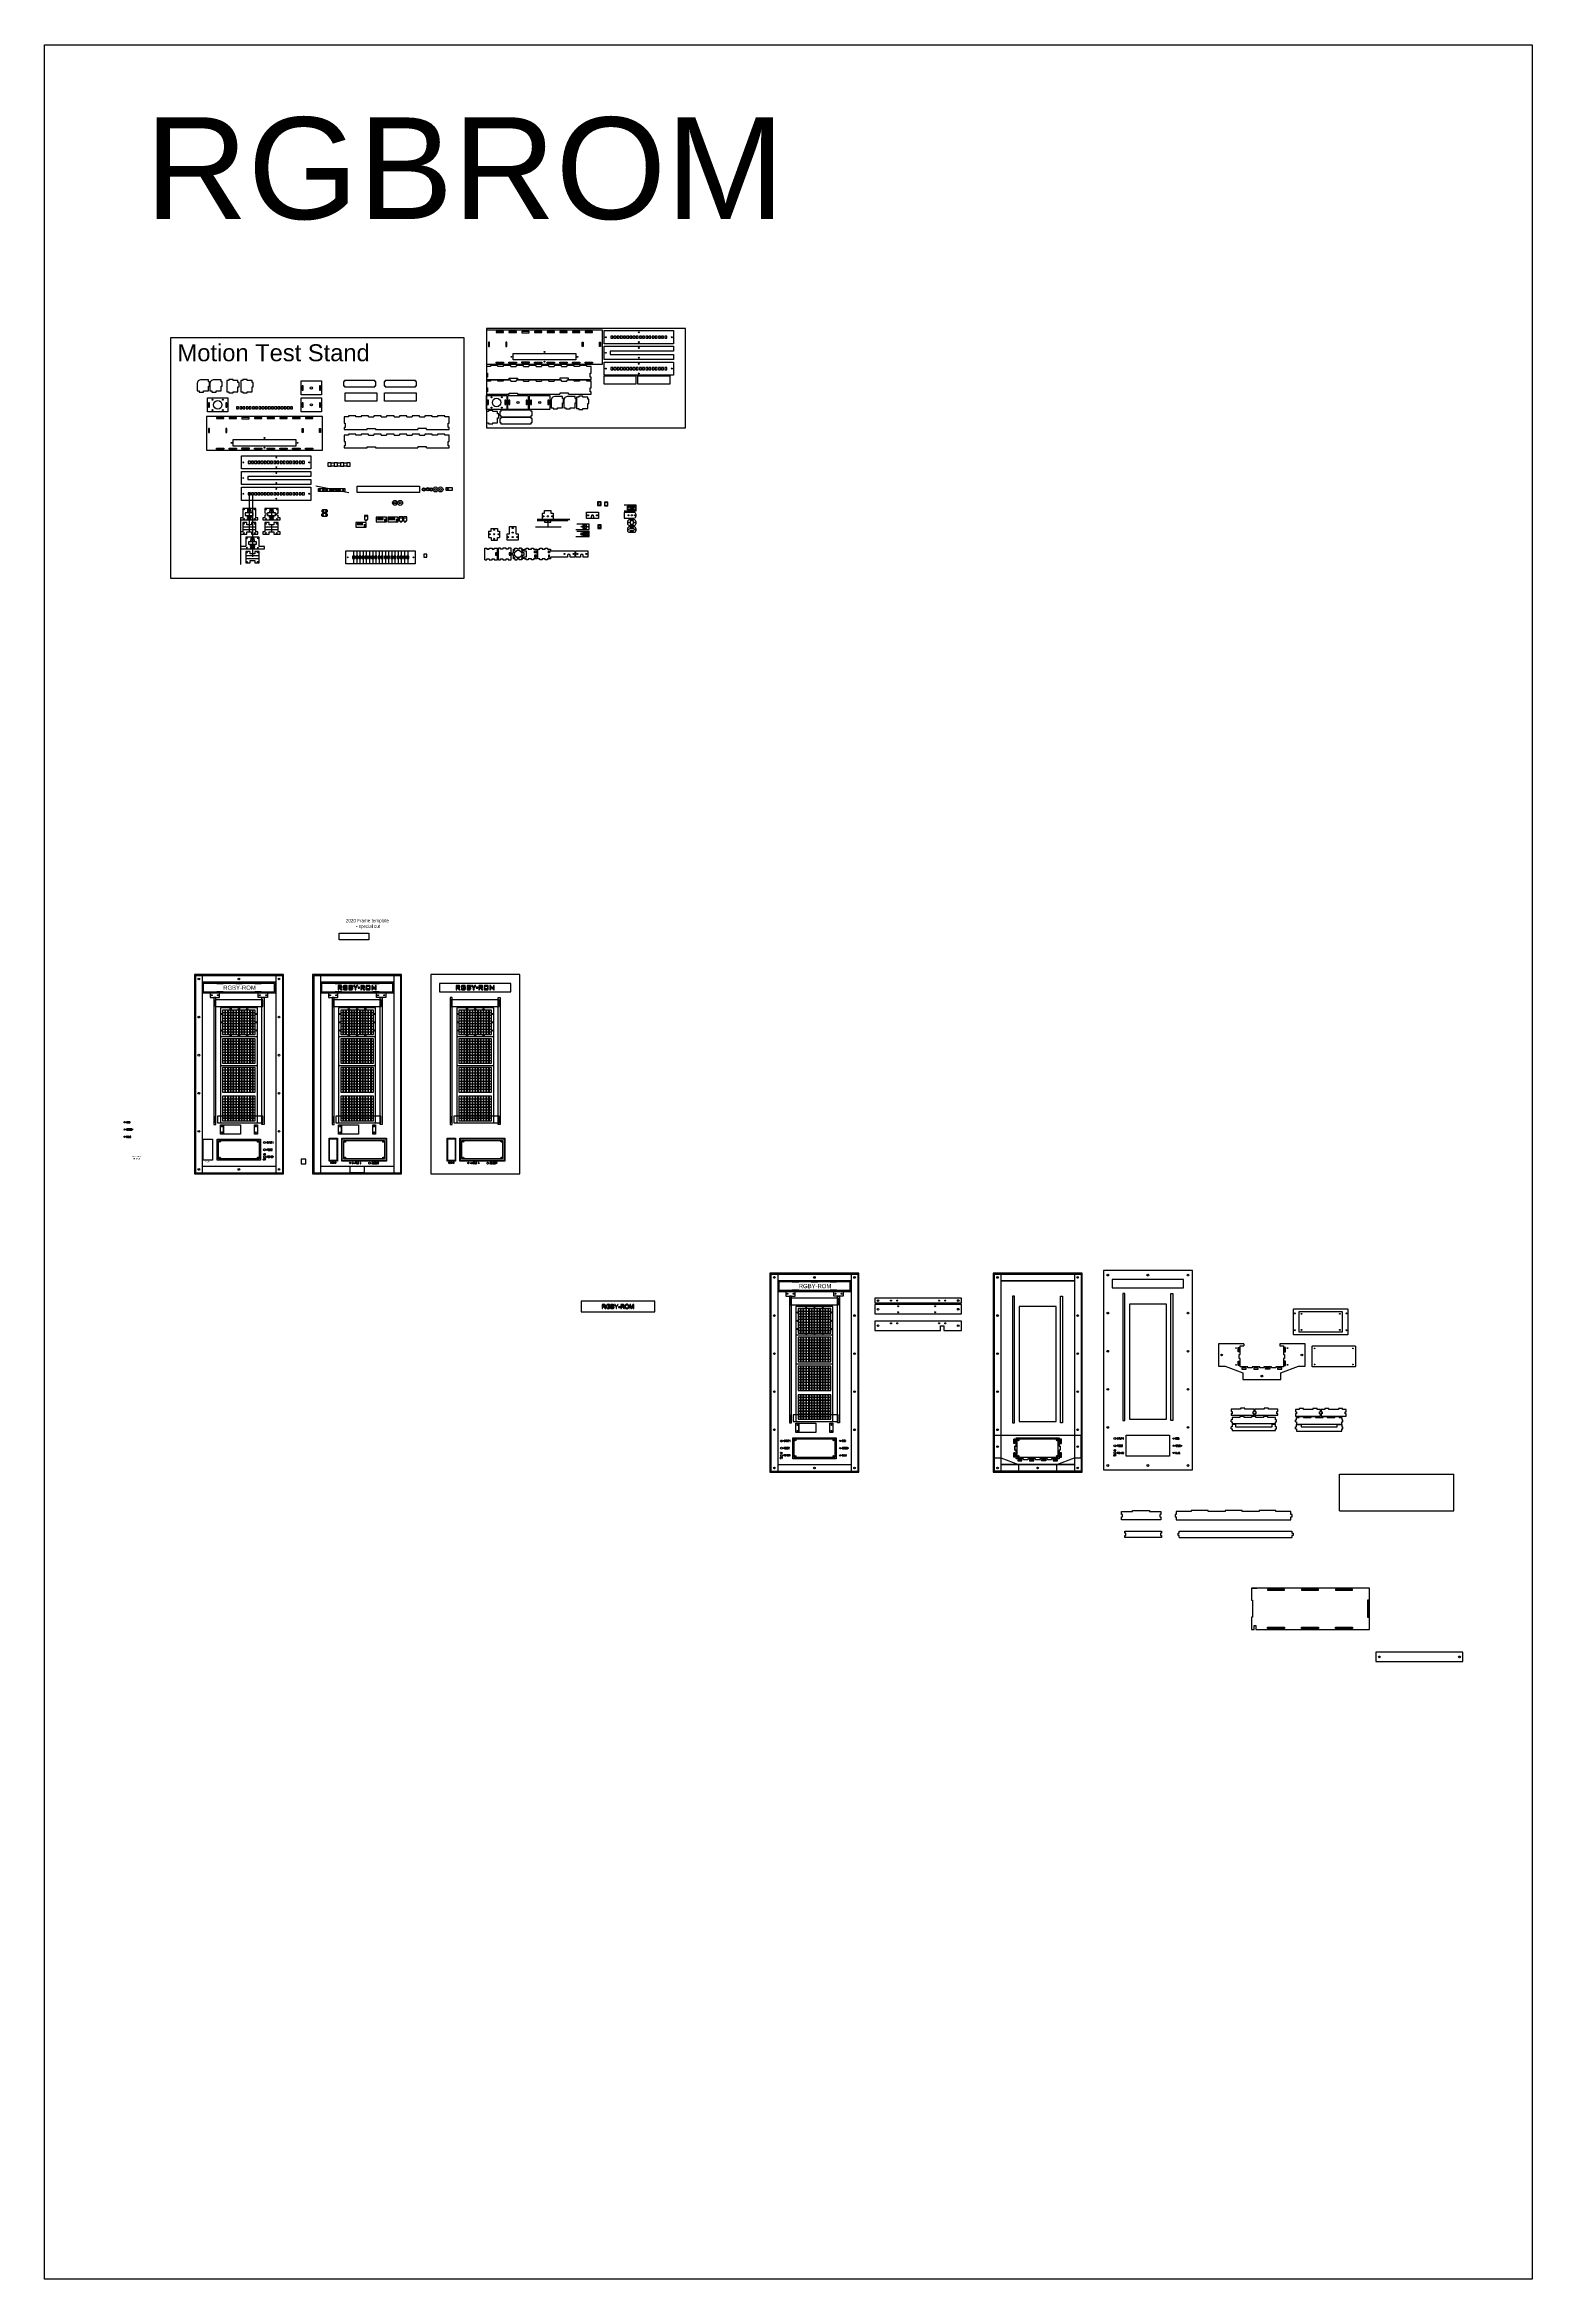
# Model space of a CAD drawing. Header units: inches. Extents: x 547 to 723, y 527 to 790.
import ezdxf

# ---------------------------------------------------------------- set-up
doc = ezdxf.new("R2010")
doc.units = ezdxf.units.IN
doc.header["$MEASUREMENT"] = 0
doc.layers.add('DEFAULT_LAYER', color=1, linetype='Continuous')
doc.styles.get("Standard").update_dxf_attribs({"font": 'arial.ttf'})

# ---------------------------------------------------------------- blocks, each defined once
blk = doc.blocks.new('Frame')
at = {"color": 7, "linetype": 'ByBlock'}
for p, q in [((4506.05, 308.23), (4506.05, 284.98)), ((4506.05, 308.23), (4516.3, 308.23)), ((4506.84, 308.23), (4506.84, 284.98)), ((4506.84, 307.44), (4515.51, 307.44)), ((4515.51, 308.23), (4515.51, 284.98)), ((4516.3, 308.23), (4516.3, 284.98)), ((4506.05, 284.98), (4516.3, 284.98)), ((4506.84, 285.77), (4515.51, 285.77))]:
    blk.add_line(p, q, dxfattribs=at)

msp = doc.modelspace()

# ---------------------------------------------------------------- linework, layer by layer
at = {"color": 1, "linetype": 'ByBlock'}
for p, q in [((599.54, 751.62), (599.54, 751.62)), ((601.42, 752.5), (601.42, 752.37)), ((602.29, 752.5), (601.42, 752.5)), ((602.29, 752.37), (602.29, 752.5)), ((602.29, 752.37), (602.92, 752.37)), ((602.92, 752.5), (602.92, 752.37)), ((603.79, 752.5), (602.92, 752.5)), ((603.79, 752.37), (603.79, 752.5)), ((603.79, 752.37), (604.42, 752.37)), ((605.29, 752.37), (605.92, 752.37)), ((605.92, 752.5), (605.92, 752.37)), ((606.79, 752.5), (605.92, 752.5)), ((606.79, 752.37), (606.79, 752.5)), ((606.79, 752.37), (607.42, 752.37)), ((608.29, 752.5), (607.42, 752.5)), ((607.42, 752.5), (607.42, 752.37)), ((608.29, 752.37), (608.29, 752.5)), ((608.29, 752.37), (608.92, 752.37)), ((609.79, 752.5), (608.92, 752.5)), ((608.92, 752.5), (608.92, 752.37)), ((609.79, 752.37), (609.79, 752.5)), ((599.54, 749.89), (599.54, 749.89)), ((601.42, 750.76), (601.42, 750.64)), ((602.29, 750.76), (601.42, 750.76)), ((602.29, 750.64), (602.29, 750.76)), ((602.29, 750.64), (602.92, 750.64)), ((602.92, 750.76), (602.92, 750.64)), ((603.79, 750.76), (602.92, 750.76)), ((603.79, 750.64), (603.79, 750.76)), ((603.79, 750.64), (604.42, 750.64)), ((605.29, 750.64), (605.92, 750.64)), ((605.92, 750.76), (605.92, 750.64)), ((606.79, 750.76), (605.92, 750.76)), ((606.79, 750.64), (606.79, 750.76)), ((606.79, 750.64), (607.42, 750.64)), ((608.29, 750.76), (607.42, 750.76)), ((607.42, 750.76), (607.42, 750.64)), ((608.29, 750.64), (608.29, 750.76)), ((608.29, 750.64), (608.92, 750.64)), ((609.79, 750.76), (608.92, 750.76)), ((608.92, 750.76), (608.92, 750.64)), ((609.11, 750.87), (611.79, 750.87)), ((609.11, 749.14), (611.79, 749.14)), ((609.79, 750.64), (609.79, 750.76)), ((584.66, 746.58), (584.66, 746.46)), ((585.53, 746.58), (584.66, 746.58)), ((585.53, 746.46), (585.53, 746.58)), ((585.53, 746.46), (586.16, 746.46)), ((586.16, 746.58), (586.16, 746.46)), ((587.03, 746.58), (586.16, 746.58)), ((587.03, 746.46), (587.03, 746.58)), ((587.03, 746.46), (587.66, 746.46)), ((588.53, 746.46), (589.16, 746.46)), ((589.16, 746.58), (589.16, 746.46)), ((590.03, 746.58), (589.16, 746.58)), ((590.03, 746.46), (590.03, 746.58)), ((590.03, 746.46), (590.66, 746.46)), ((591.53, 746.58), (590.66, 746.58)), ((590.66, 746.58), (590.66, 746.46)), ((591.53, 746.46), (591.53, 746.58)), ((591.53, 746.46), (592.16, 746.46)), ((593.03, 746.58), (592.16, 746.58)), ((592.16, 746.58), (592.16, 746.46)), ((593.03, 746.46), (593.03, 746.58)), ((582.78, 745.71), (582.78, 745.71)), ((582.78, 743.53), (582.78, 743.53)), ((584.66, 744.41), (584.66, 744.28)), ((585.53, 744.41), (584.66, 744.41)), ((585.53, 744.28), (585.53, 744.41)), ((585.53, 744.28), (586.16, 744.28)), ((586.16, 744.41), (586.16, 744.28)), ((587.03, 744.41), (586.16, 744.41)), ((587.03, 744.28), (587.03, 744.41)), ((587.03, 744.28), (587.66, 744.28)), ((588.53, 744.28), (589.16, 744.28)), ((589.16, 744.41), (589.16, 744.28)), ((590.03, 744.41), (589.16, 744.41)), ((590.03, 744.28), (590.03, 744.41)), ((590.03, 744.28), (590.66, 744.28)), ((591.53, 744.41), (590.66, 744.41)), ((590.66, 744.41), (590.66, 744.28)), ((591.53, 744.28), (591.53, 744.41)), ((591.53, 744.28), (592.16, 744.28)), ((593.03, 744.41), (592.16, 744.41)), ((592.16, 744.41), (592.16, 744.28)), ((592.35, 744.96), (595.03, 744.96)), ((593.03, 744.28), (593.03, 744.41)), ((592.35, 742.78), (595.03, 742.78)), ((579.3, 738.33), (583.21, 737.51)), ((571.45, 737.5), (571.45, 732.86)), ((571.83, 737.25), (571.83, 729.92)), ((570.43, 734.29), (570.43, 729.02)), ((573.38, 735.07), (573.3, 735.07)), ((573.4, 734.86), (573.3, 734.86)), ((574.75, 734.86), (574.85, 734.86)), ((574.76, 735.07), (574.85, 735.07)), ((599.69, 732.97), (599.69, 732.22)), ((605.23, 733.48), (608.23, 733.48)), ((605.41, 734.23), (609.04, 734.23)), ((606.02, 735.09), (606.02, 734.34)), ((606.29, 734.34), (607.04, 734.34)), ((607.04, 734.34), (606.67, 734.34)), ((606.67, 734.23), (606.67, 733.48)), ((609.96, 733.17), (611.56, 733.17)), ((610.11, 733.83), (611.56, 733.83)), ((610.11, 732.98), (611.56, 732.98)), ((611.22, 732.75), (611.22, 732.85)), ((611.22, 732.85), (611.52, 732.85)), ((611.52, 732.85), (611.52, 732.44)), ((611.56, 733.17), (611.56, 733.83)), ((611.56, 732.32), (611.56, 732.98)), ((611.79, 734.66), (611.79, 734.46)), ((612.09, 734.46), (612.09, 734.66)), ((615.68, 735.17), (615.68, 734.51)), ((600.74, 729.58), (600.74, 730.97)), ((600.86, 729.58), (600.86, 730.97)), ((602.36, 729.58), (602.36, 730.97)), ((603.3, 730.85), (603.05, 730.85)), ((609.96, 732.32), (611.56, 732.32)), ((610.63, 732.75), (611.39, 732.75)), ((610.63, 732.55), (611.39, 732.55)), ((611.22, 732.75), (611.22, 732.75)), ((611.22, 732.44), (611.22, 732.55)), ((611.52, 732.44), (611.22, 732.44)), ((611.39, 732.65), (611.44, 732.65)), ((603.3, 729.71), (603.05, 729.71)), ((611.4, 729.9), (610.84, 729.9)), ((688.11, 636.68), (688.11, 636.68)), ((688.78, 637.11), (688.78, 636.86)), ((693.03, 637.11), (693.03, 636.86)), ((693.71, 636.68), (693.71, 636.68)), ((688.11, 635.07), (688.11, 635.07)), ((693.71, 635.07), (693.71, 635.07)), ((687.29, 627.91), (687.29, 628.16)), ((692.63, 627.91), (692.63, 628.16)), ((694.89, 627.9), (694.89, 628.15)), ((694.89, 627.08), (694.89, 627.33)), ((695.32, 629.5), (695.32, 629.5)), ((696.93, 629.5), (696.93, 629.5)), ((696.93, 629.37), (696.93, 629.37)), ((698.33, 629.5), (698.33, 629.5)), ((699.94, 629.5), (699.94, 629.5)), ((699.94, 629.37), (699.94, 629.37)), ((700.48, 627.9), (700.48, 628.15)), ((700.48, 627.08), (700.48, 627.33)), ((661.78, 625.85), (661.66, 625.85)), ((661.66, 625.85), (661.66, 625.85)), ((667.13, 625.85), (667.26, 625.85)), ((667.26, 625.85), (667.26, 625.85)), ((687.29, 627.07), (687.29, 627.32)), ((692.63, 627.07), (692.63, 627.32)), ((661.78, 624.25), (661.66, 624.25)), ((661.66, 624.25), (661.66, 624.25)), ((667.13, 624.25), (667.26, 624.25)), ((667.26, 624.25), (667.26, 624.25)), ((681.17, 614.28), (694.46, 614.28)), ((689.7, 608.29), (690.32, 608.29))]:
    msp.add_line(p, q, dxfattribs=at)
at = {"color": 3, "linetype": 'ByBlock'}
for p, q in [((574.07, 735.64), (574.07, 734.29)), ((574.07, 733.71), (574.07, 732.89)), ((583.76, 730.65), (583.76, 729.1)), ((584.14, 730.65), (584.14, 729.1)), ((584.51, 730.65), (584.51, 729.1)), ((584.89, 730.65), (584.89, 729.1)), ((585.26, 730.65), (585.26, 729.1)), ((585.64, 730.65), (585.64, 729.1)), ((586.01, 730.65), (586.01, 729.1)), ((586.39, 730.65), (586.39, 729.1)), ((586.76, 730.65), (586.76, 729.1)), ((587.14, 730.65), (587.14, 729.1)), ((587.51, 730.65), (587.51, 729.1)), ((587.89, 730.65), (587.89, 729.1)), ((588.26, 730.65), (588.26, 729.1)), ((588.64, 730.65), (588.64, 729.1)), ((589.01, 730.65), (589.01, 729.1)), ((589.39, 730.65), (589.39, 729.1)), ((589.76, 730.65), (589.76, 729.1)), ((590.14, 730.65), (590.14, 729.1))]:
    msp.add_line(p, q, dxfattribs=at)
at = {"color": 4, "linetype": 'ByBlock'}
for p, q in [((700.06, 617.41), (700.06, 621.73)), ((700.06, 621.73), (713.55, 621.73)), ((713.55, 617.41), (713.55, 621.73)), ((700.06, 617.41), (713.55, 617.41))]:
    msp.add_line(p, q, dxfattribs=at)
at = {"color": 3, "linetype": 'ByBlock'}
for points in [[(547.31, 790.35), (722.82, 790.35), (722.82, 526.77), (547.31, 526.77)], [(567.95, 678.5), (566.85, 678.5), (566.85, 677.95), (567.95, 677.95)], [(567.41, 676.9), (573.06, 676.9), (573.06, 677.7), (567.41, 677.7)], [(572.51, 678.5), (573.61, 678.5), (573.61, 677.95), (572.51, 677.95)], [(581.89, 678.5), (580.79, 678.5), (580.79, 677.95), (581.89, 677.95)], [(581.35, 676.9), (587, 676.9), (587, 677.7), (581.35, 677.7)], [(586.46, 678.5), (587.56, 678.5), (587.56, 677.95), (586.46, 677.95)], [(595.29, 676.9), (600.94, 676.9), (600.94, 677.7), (595.29, 677.7)], [(567.72, 663.16), (573.04, 663.16), (573.04, 663.96), (567.72, 663.96)], [(568.05, 662.95), (568.4, 662.95), (568.4, 661.85), (568.05, 661.85)], [(572.06, 662.95), (572.41, 662.95), (572.41, 661.85), (572.06, 661.85)], [(581.67, 663.16), (586.98, 663.16), (586.98, 663.96), (581.67, 663.96)], [(581.99, 662.95), (582.34, 662.95), (582.34, 661.85), (581.99, 661.85)], [(586.01, 662.95), (586.36, 662.95), (586.36, 661.85), (586.01, 661.85)], [(595.6, 663.16), (600.92, 663.16), (600.92, 663.96), (595.6, 663.96)], [(567.83, 661.1), (572.63, 661.1), (572.63, 658.92), (567.83, 658.92)], [(582.61, 661.1), (587.41, 661.1), (587.41, 658.92), (582.61, 658.92)], [(596.54, 661.1), (601.34, 661.1), (601.34, 658.92), (596.54, 658.92)], [(635.85, 643.29), (634.75, 643.29), (634.75, 642.74), (635.85, 642.74)], [(640.41, 643.29), (641.51, 643.29), (641.51, 642.74), (640.41, 642.74)], [(635.31, 641.69), (640.96, 641.69), (640.96, 642.49), (635.31, 642.49)], [(635.62, 627.95), (640.94, 627.95), (640.94, 628.75), (635.62, 628.75)], [(635.95, 627.74), (636.3, 627.74), (636.3, 626.64), (635.95, 626.64)], [(639.96, 627.74), (640.31, 627.74), (640.31, 626.64), (639.96, 626.64)], [(635.73, 625.89), (640.53, 625.89), (640.53, 623.71), (635.73, 623.71)], [(662.06, 625.89), (666.86, 625.89), (666.86, 623.71), (662.06, 623.71)]]:
    msp.add_lwpolyline(points, close=True, dxfattribs=at)
at = {"color": 2, "linetype": 'ByBlock'}
msp.add_lwpolyline([(622.92, 745.14), (622.92, 756.89), (599.42, 756.89), (599.42, 745.14)], close=True, dxfattribs=at)
at = {"color": 1, "linetype": 'ByBlock'}
for points in [[(599.42, 752.66), (613.13, 752.66), (613.13, 756.66), (599.42, 756.66)], [(600.59, 756.41), (601.46, 756.41), (601.46, 756.53), (600.59, 756.53)], [(602.09, 756.41), (602.96, 756.41), (602.96, 756.53), (602.09, 756.53)], [(603.59, 756.38), (604.46, 756.38), (604.46, 756.53), (603.59, 756.53)], [(605.09, 756.41), (605.96, 756.41), (605.96, 756.53), (605.09, 756.53)], [(606.59, 756.41), (607.46, 756.41), (607.46, 756.53), (606.59, 756.53)], [(608.09, 756.41), (608.96, 756.41), (608.96, 756.53), (608.09, 756.53)], [(609.59, 756.41), (610.46, 756.41), (610.46, 756.53), (609.59, 756.53)], [(611.09, 756.41), (611.96, 756.41), (611.96, 756.53), (611.09, 756.53)], [(613.32, 756.62), (621.49, 756.62), (621.49, 755.07), (613.32, 755.07)], [(562.21, 755.82), (596.76, 755.82), (596.76, 727.38), (562.21, 727.38)], [(599.67, 755.24), (599.67, 754.74), (599.79, 754.74), (599.79, 755.24)], [(601.71, 755.24), (601.71, 754.74), (601.84, 754.74), (601.84, 755.24)], [(602.59, 753.91), (609.96, 753.91), (609.96, 753.16), (602.59, 753.16)], [(610.84, 755.24), (610.84, 754.74), (610.71, 754.74), (610.71, 755.24)], [(612.88, 755.24), (612.88, 754.74), (612.76, 754.74), (612.76, 755.24)], [(621.49, 754.19), (614.03, 754.19), (614.03, 753.81), (621.49, 753.81), (621.49, 753.23), (613.32, 753.23), (613.32, 754.78), (621.49, 754.78)], [(614.09, 755.72), (614.34, 755.72), (614.34, 755.97), (614.09, 755.97)], [(614.47, 755.72), (614.72, 755.72), (614.72, 755.97), (614.47, 755.97)], [(614.84, 755.72), (615.09, 755.72), (615.09, 755.97), (614.84, 755.97)], [(615.22, 755.72), (615.47, 755.72), (615.47, 755.97), (615.22, 755.97)], [(615.59, 755.72), (615.84, 755.72), (615.84, 755.97), (615.59, 755.97)], [(615.97, 755.72), (616.22, 755.72), (616.22, 755.97), (615.97, 755.97)], [(616.34, 755.72), (616.59, 755.72), (616.59, 755.97), (616.34, 755.97)], [(616.72, 755.72), (616.97, 755.72), (616.97, 755.97), (616.72, 755.97)], [(617.09, 755.72), (617.34, 755.72), (617.34, 755.97), (617.09, 755.97)], [(617.47, 755.72), (617.72, 755.72), (617.72, 755.97), (617.47, 755.97)], [(617.84, 755.72), (618.09, 755.72), (618.09, 755.97), (617.84, 755.97)], [(618.22, 755.72), (618.47, 755.72), (618.47, 755.97), (618.22, 755.97)], [(618.59, 755.72), (618.84, 755.72), (618.84, 755.97), (618.59, 755.97)], [(618.97, 755.72), (619.22, 755.72), (619.22, 755.97), (618.97, 755.97)], [(619.34, 755.72), (619.59, 755.72), (619.59, 755.97), (619.34, 755.97)], [(619.72, 755.72), (619.97, 755.72), (619.97, 755.97), (619.72, 755.97)], [(620.09, 755.72), (620.34, 755.72), (620.34, 755.97), (620.09, 755.97)], [(620.47, 755.72), (620.72, 755.72), (620.72, 755.97), (620.47, 755.97)], [(600.59, 752.91), (601.46, 752.91), (601.46, 752.78), (600.59, 752.78)], [(602.09, 752.91), (602.96, 752.91), (602.96, 752.78), (602.09, 752.78)], [(603.59, 752.93), (604.46, 752.93), (604.46, 752.78), (603.59, 752.78)], [(605.09, 752.91), (605.96, 752.91), (605.96, 752.78), (605.09, 752.78)], [(606.59, 752.91), (607.46, 752.91), (607.46, 752.78), (606.59, 752.78)], [(608.09, 752.91), (608.96, 752.91), (608.96, 752.78), (608.09, 752.78)], [(609.59, 752.91), (610.46, 752.91), (610.46, 752.78), (609.59, 752.78)], [(611.09, 752.91), (611.96, 752.91), (611.96, 752.78), (611.09, 752.78)], [(613.32, 752.91), (621.49, 752.91), (621.49, 751.36), (613.32, 751.36)], [(617.07, 751.29), (617.07, 750.29), (613.32, 750.29), (613.32, 751.29)], [(614.09, 752.01), (614.34, 752.01), (614.34, 752.26), (614.09, 752.26)], [(614.47, 752.01), (614.72, 752.01), (614.72, 752.26), (614.47, 752.26)], [(614.84, 752.01), (615.09, 752.01), (615.09, 752.26), (614.84, 752.26)], [(615.22, 752.01), (615.47, 752.01), (615.47, 752.26), (615.22, 752.26)], [(615.59, 752.01), (615.84, 752.01), (615.84, 752.26), (615.59, 752.26)], [(615.97, 752.01), (616.22, 752.01), (616.22, 752.26), (615.97, 752.26)], [(616.34, 752.01), (616.59, 752.01), (616.59, 752.26), (616.34, 752.26)], [(616.72, 752.01), (616.97, 752.01), (616.97, 752.26), (616.72, 752.26)], [(617.09, 752.01), (617.34, 752.01), (617.34, 752.26), (617.09, 752.26)], [(621.05, 751.29), (621.05, 750.29), (617.3, 750.29), (617.3, 751.29)], [(617.47, 752.01), (617.72, 752.01), (617.72, 752.26), (617.47, 752.26)], [(617.84, 752.01), (618.09, 752.01), (618.09, 752.26), (617.84, 752.26)], [(618.22, 752.01), (618.47, 752.01), (618.47, 752.26), (618.22, 752.26)], [(618.59, 752.01), (618.84, 752.01), (618.84, 752.26), (618.59, 752.26)], [(618.97, 752.01), (619.22, 752.01), (619.22, 752.26), (618.97, 752.26)], [(619.34, 752.01), (619.59, 752.01), (619.59, 752.26), (619.34, 752.26)], [(619.72, 752.01), (619.97, 752.01), (619.97, 752.26), (619.72, 752.26)], [(620.09, 752.01), (620.34, 752.01), (620.34, 752.26), (620.09, 752.26)], [(620.47, 752.01), (620.72, 752.01), (620.72, 752.26), (620.47, 752.26)], [(566.52, 748.7), (568.94, 748.7), (568.94, 747.03), (566.52, 747.03)], [(570.12, 750.49), (570.12, 750.74), (569.54, 750.74), (569.54, 750.87), (569.04, 750.87), (569.04, 750.74), (568.79, 750.74), (568.79, 749.41), (569.04, 749.41), (569.04, 749.28), (569.54, 749.28), (569.54, 749.41), (570.12, 749.41), (570.12, 749.99), (570.25, 749.99), (570.25, 750.49)], [(571.78, 750.49), (571.78, 750.74), (571.19, 750.74), (571.19, 750.87), (570.69, 750.87), (570.69, 750.74), (570.44, 750.74), (570.44, 749.41), (570.69, 749.41), (570.69, 749.28), (571.19, 749.28), (571.19, 749.41), (571.78, 749.41), (571.78, 749.99), (571.9, 749.99), (571.9, 750.49)], [(577.57, 750.7), (579.99, 750.7), (579.99, 749.03), (577.57, 749.03)], [(577.57, 748.7), (579.99, 748.7), (579.99, 747.03), (577.57, 747.03)], [(577.69, 750.11), (577.69, 749.61), (577.82, 749.61), (577.82, 750.11)], [(579.74, 750.11), (579.74, 749.61), (579.86, 749.61), (579.86, 750.11)], [(586.26, 750.12), (586.39, 750.12), (586.39, 750.62), (586.26, 750.62), (586.26, 750.75), (582.7, 750.75), (582.7, 750.62), (582.58, 750.62), (582.58, 750.12), (582.7, 750.12), (582.7, 750), (586.26, 750)], [(586.51, 749.3), (586.51, 748.3), (582.76, 748.3), (582.76, 749.3)], [(591.05, 750.12), (591.18, 750.12), (591.18, 750.62), (591.05, 750.62), (591.05, 750.75), (587.49, 750.75), (587.49, 750.62), (587.37, 750.62), (587.37, 750.12), (587.49, 750.12), (587.49, 750), (591.05, 750)], [(591.15, 749.3), (591.15, 748.3), (587.4, 748.3), (587.4, 749.3)], [(599.42, 748.98), (601.84, 748.98), (601.84, 747.31), (599.42, 747.31)], [(601.95, 748.98), (604.37, 748.98), (604.37, 747.31), (601.95, 747.31)], [(604.51, 748.98), (606.93, 748.98), (606.93, 747.31), (604.51, 747.31)], [(611.41, 748.52), (611.41, 748.77), (610.82, 748.77), (610.82, 748.89), (610.32, 748.89), (610.32, 748.77), (610.07, 748.77), (610.07, 747.43), (610.32, 747.43), (610.32, 747.31), (610.82, 747.31), (610.82, 747.43), (611.41, 747.43), (611.41, 748.02), (611.53, 748.02), (611.53, 748.52)], [(566.4, 742.51), (580.11, 742.51), (580.11, 746.51), (566.4, 746.51)], [(566.65, 748.11), (566.65, 747.61), (566.77, 747.61), (566.77, 748.11)], [(567.57, 746.26), (568.44, 746.26), (568.44, 746.38), (567.57, 746.38)], [(568.69, 748.11), (568.69, 747.61), (568.82, 747.61), (568.82, 748.11)], [(569.07, 746.26), (569.94, 746.26), (569.94, 746.38), (569.07, 746.38)], [(569.94, 747.39), (570.19, 747.39), (570.19, 747.64), (569.94, 747.64)], [(570.32, 747.39), (570.57, 747.39), (570.57, 747.64), (570.32, 747.64)], [(570.57, 746.23), (571.44, 746.23), (571.44, 746.38), (570.57, 746.38)], [(570.69, 747.39), (570.94, 747.39), (570.94, 747.64), (570.69, 747.64)], [(571.07, 747.39), (571.32, 747.39), (571.32, 747.64), (571.07, 747.64)], [(571.44, 747.39), (571.69, 747.39), (571.69, 747.64), (571.44, 747.64)], [(571.82, 747.39), (572.07, 747.39), (572.07, 747.64), (571.82, 747.64)], [(572.07, 746.26), (572.94, 746.26), (572.94, 746.38), (572.07, 746.38)], [(572.19, 747.39), (572.44, 747.39), (572.44, 747.64), (572.19, 747.64)], [(572.57, 747.39), (572.82, 747.39), (572.82, 747.64), (572.57, 747.64)], [(572.94, 747.39), (573.19, 747.39), (573.19, 747.64), (572.94, 747.64)], [(573.32, 747.39), (573.57, 747.39), (573.57, 747.64), (573.32, 747.64)], [(573.57, 746.26), (574.44, 746.26), (574.44, 746.38), (573.57, 746.38)], [(573.69, 747.39), (573.94, 747.39), (573.94, 747.64), (573.69, 747.64)], [(574.07, 747.39), (574.32, 747.39), (574.32, 747.64), (574.07, 747.64)], [(574.44, 747.39), (574.69, 747.39), (574.69, 747.64), (574.44, 747.64)], [(574.82, 747.39), (575.07, 747.39), (575.07, 747.64), (574.82, 747.64)], [(575.07, 746.26), (575.94, 746.26), (575.94, 746.38), (575.07, 746.38)], [(575.19, 747.39), (575.44, 747.39), (575.44, 747.64), (575.19, 747.64)], [(575.57, 747.39), (575.82, 747.39), (575.82, 747.64), (575.57, 747.64)], [(575.94, 747.39), (576.19, 747.39), (576.19, 747.64), (575.94, 747.64)], [(576.32, 747.39), (576.57, 747.39), (576.57, 747.64), (576.32, 747.64)], [(576.57, 746.26), (577.44, 746.26), (577.44, 746.38), (576.57, 746.38)], [(577.69, 748.11), (577.69, 747.61), (577.82, 747.61), (577.82, 748.11)], [(578.07, 746.26), (578.94, 746.26), (578.94, 746.38), (578.07, 746.38)], [(579.74, 748.11), (579.74, 747.61), (579.86, 747.61), (579.86, 748.11)], [(600.75, 746.82), (600.75, 747.07), (600.17, 747.07), (600.17, 747.19), (599.67, 747.19), (599.67, 747.07), (599.42, 747.07), (599.42, 745.73), (599.67, 745.73), (599.67, 745.61), (600.17, 745.61), (600.17, 745.73), (600.75, 745.73), (600.75, 746.32), (600.88, 746.32), (600.88, 746.82)], [(599.54, 748.4), (599.54, 747.9), (599.67, 747.9), (599.67, 748.4)], [(604.69, 745.77), (604.81, 745.77), (604.81, 746.27), (604.69, 746.27), (604.69, 746.39), (601.13, 746.39), (601.13, 746.27), (601, 746.27), (601, 745.77), (601.13, 745.77), (601.13, 745.64), (604.69, 745.64)], [(604.7, 746.6), (604.82, 746.6), (604.82, 747.1), (604.7, 747.1), (604.7, 747.22), (601.14, 747.22), (601.14, 747.1), (601.01, 747.1), (601.01, 746.6), (601.14, 746.6), (601.14, 746.47), (604.7, 746.47)], [(601.59, 748.4), (601.59, 747.9), (601.71, 747.9), (601.71, 748.4)], [(602.07, 748.4), (602.07, 747.9), (602.2, 747.9), (602.2, 748.4)], [(604.12, 748.4), (604.12, 747.9), (604.24, 747.9), (604.24, 748.4)], [(604.64, 748.4), (604.64, 747.9), (604.76, 747.9), (604.76, 748.4)], [(606.68, 748.4), (606.68, 747.9), (606.81, 747.9), (606.81, 748.4)], [(566.65, 745.09), (566.65, 744.59), (566.77, 744.59), (566.77, 745.09)], [(568.69, 745.09), (568.69, 744.59), (568.82, 744.59), (568.82, 745.09)], [(569.57, 743.76), (576.94, 743.76), (576.94, 743.01), (569.57, 743.01)], [(577.82, 745.09), (577.82, 744.59), (577.69, 744.59), (577.69, 745.09)], [(579.86, 745.09), (579.86, 744.59), (579.74, 744.59), (579.74, 745.09)], [(567.57, 742.76), (568.44, 742.76), (568.44, 742.63), (567.57, 742.63)], [(569.07, 742.76), (569.94, 742.76), (569.94, 742.63), (569.07, 742.63)], [(570.55, 741.86), (578.73, 741.86), (578.73, 740.31), (570.55, 740.31)], [(570.57, 742.78), (571.44, 742.78), (571.44, 742.63), (570.57, 742.63)], [(571.33, 740.96), (571.58, 740.96), (571.58, 741.21), (571.33, 741.21)], [(571.7, 740.96), (571.95, 740.96), (571.95, 741.21), (571.7, 741.21)], [(572.07, 742.76), (572.94, 742.76), (572.94, 742.63), (572.07, 742.63)], [(572.08, 740.96), (572.33, 740.96), (572.33, 741.21), (572.08, 741.21)], [(572.45, 740.96), (572.7, 740.96), (572.7, 741.21), (572.45, 741.21)], [(572.83, 740.96), (573.08, 740.96), (573.08, 741.21), (572.83, 741.21)], [(573.2, 740.96), (573.45, 740.96), (573.45, 741.21), (573.2, 741.21)], [(573.57, 742.76), (574.44, 742.76), (574.44, 742.63), (573.57, 742.63)], [(573.58, 740.96), (573.83, 740.96), (573.83, 741.21), (573.58, 741.21)], [(573.95, 740.96), (574.2, 740.96), (574.2, 741.21), (573.95, 741.21)], [(574.33, 740.96), (574.58, 740.96), (574.58, 741.21), (574.33, 741.21)], [(574.7, 740.96), (574.95, 740.96), (574.95, 741.21), (574.7, 741.21)], [(575.07, 742.76), (575.94, 742.76), (575.94, 742.63), (575.07, 742.63)], [(575.08, 740.96), (575.33, 740.96), (575.33, 741.21), (575.08, 741.21)], [(575.45, 740.96), (575.7, 740.96), (575.7, 741.21), (575.45, 741.21)], [(575.83, 740.96), (576.08, 740.96), (576.08, 741.21), (575.83, 741.21)], [(576.2, 740.96), (576.45, 740.96), (576.45, 741.21), (576.2, 741.21)], [(576.57, 742.76), (577.44, 742.76), (577.44, 742.63), (576.57, 742.63)], [(576.58, 740.96), (576.83, 740.96), (576.83, 741.21), (576.58, 741.21)], [(576.95, 740.96), (577.2, 740.96), (577.2, 741.21), (576.95, 741.21)], [(577.33, 740.96), (577.58, 740.96), (577.58, 741.21), (577.33, 741.21)], [(577.7, 740.96), (577.95, 740.96), (577.95, 741.21), (577.7, 741.21)], [(578.07, 742.76), (578.94, 742.76), (578.94, 742.63), (578.07, 742.63)], [(578.73, 739.43), (571.27, 739.43), (571.27, 739.05), (578.73, 739.05), (578.73, 738.46), (570.55, 738.46), (570.55, 740.01), (578.73, 740.01)], [(570.55, 738.15), (578.73, 738.15), (578.73, 736.6), (570.55, 736.6)], [(584.18, 738.28), (591.55, 738.28), (591.55, 737.53), (584.18, 737.53)], [(595.39, 737.75), (594.68, 737.75), (594.68, 738.13), (595.39, 738.13)], [(572.48, 734.54), (572.23, 734.54), (572.23, 735.64), (570.68, 735.64), (570.68, 734.54), (570.43, 734.54), (570.43, 734.29), (572.48, 734.29)], [(571.25, 735.56), (571.25, 735.46), (571.65, 735.46), (571.65, 735.56)], [(571.33, 737.25), (571.58, 737.25), (571.58, 737.5), (571.33, 737.5)], [(571.7, 737.25), (571.95, 737.25), (571.95, 737.5), (571.7, 737.5)], [(572.08, 737.25), (572.33, 737.25), (572.33, 737.5), (572.08, 737.5)], [(572.45, 737.25), (572.7, 737.25), (572.7, 737.5), (572.45, 737.5)], [(572.83, 737.25), (573.08, 737.25), (573.08, 737.5), (572.83, 737.5)], [(573.2, 737.25), (573.45, 737.25), (573.45, 737.5), (573.2, 737.5)], [(573.58, 737.25), (573.83, 737.25), (573.83, 737.5), (573.58, 737.5)], [(573.87, 735.56), (573.87, 735.46), (574.27, 735.46), (574.27, 735.56)], [(573.95, 737.25), (574.2, 737.25), (574.2, 737.5), (573.95, 737.5)], [(574.33, 737.25), (574.58, 737.25), (574.58, 737.5), (574.33, 737.5)], [(574.7, 737.25), (574.95, 737.25), (574.95, 737.5), (574.7, 737.5)], [(575.08, 737.25), (575.33, 737.25), (575.33, 737.5), (575.08, 737.5)], [(575.45, 737.25), (575.7, 737.25), (575.7, 737.5), (575.45, 737.5)], [(575.83, 737.25), (576.08, 737.25), (576.08, 737.5), (575.83, 737.5)], [(576.2, 737.25), (576.45, 737.25), (576.45, 737.5), (576.2, 737.5)], [(576.58, 737.25), (576.83, 737.25), (576.83, 737.5), (576.58, 737.5)], [(576.95, 737.25), (577.2, 737.25), (577.2, 737.5), (576.95, 737.5)], [(577.33, 737.25), (577.58, 737.25), (577.58, 737.5), (577.33, 737.5)], [(577.7, 737.25), (577.95, 737.25), (577.95, 737.5), (577.7, 737.5)], [(580.36, 737.63), (579.61, 737.63), (579.61, 738), (580.36, 738)], [(581.16, 737.63), (580.41, 737.63), (580.41, 738), (581.16, 738)], [(581.94, 737.63), (581.19, 737.63), (581.19, 738), (581.94, 738)], [(582.71, 737.63), (581.96, 737.63), (581.96, 738), (582.71, 738)], [(612.55, 736), (612.96, 736), (612.96, 736.41), (612.55, 736.41)], [(613.35, 735.97), (613.76, 735.97), (613.76, 736.38), (613.35, 736.38)], [(616.38, 735.5), (616.79, 735.5), (616.79, 735.91), (616.38, 735.91)], [(570.98, 734.82), (571.93, 734.82), (571.93, 735.12), (570.98, 735.12)], [(571.68, 735.36), (571.23, 735.36), (571.23, 735.2), (571.68, 735.2)], [(571.68, 734.57), (571.23, 734.57), (571.23, 734.74), (571.68, 734.74)], [(571.25, 734.38), (571.25, 734.48), (571.65, 734.48), (571.65, 734.38)], [(573.6, 734.82), (574.55, 734.82), (574.55, 735.12), (573.6, 735.12)], [(574.3, 735.36), (573.85, 735.36), (573.85, 735.2), (574.3, 735.2)], [(574.3, 734.57), (573.85, 734.57), (573.85, 734.74), (574.3, 734.74)], [(573.87, 734.38), (573.87, 734.48), (574.27, 734.48), (574.27, 734.38)], [(584.02, 733.98), (584.02, 733.43), (585.26, 733.43), (585.26, 733.98)], [(584.86, 733.74), (584.86, 733.85), (584.17, 733.85), (584.17, 733.74)], [(585.02, 733.72), (585.02, 733.53), (585.13, 733.53), (585.13, 733.72)], [(585.14, 734.21), (585.34, 734.21), (585.34, 734.33), (585.44, 734.33), (585.44, 734.81), (585.04, 734.81), (585.04, 734.33), (585.14, 734.33)], [(586.41, 734.6), (586.41, 734.05), (587.66, 734.05), (587.66, 734.6)], [(587.26, 734.36), (587.26, 734.47), (586.57, 734.47), (586.57, 734.36)], [(587.41, 734.34), (587.41, 734.15), (587.53, 734.15), (587.53, 734.34)], [(587.78, 734.6), (587.78, 734.05), (589.02, 734.05), (589.02, 734.6)], [(588.62, 734.36), (588.62, 734.47), (587.93, 734.47), (587.93, 734.36)], [(588.77, 734.34), (588.77, 734.15), (588.89, 734.15), (588.89, 734.34)], [(589.25, 734.05), (589.45, 734.05), (589.45, 734.17), (589.55, 734.17), (589.55, 734.65), (589.15, 734.65), (589.15, 734.17), (589.25, 734.17)], [(589.74, 734.05), (589.94, 734.05), (589.94, 734.17), (590.04, 734.17), (590.04, 734.65), (589.64, 734.65), (589.64, 734.17), (589.74, 734.17)], [(609.27, 734.34), (605.41, 734.34), (605.41, 734.34), (609.27, 734.34)], [(610.81, 733.3), (611.22, 733.3), (611.22, 733.71), (610.81, 733.71)], [(610.81, 732.44), (611.22, 732.44), (611.22, 732.85), (610.81, 732.85)], [(612.57, 733.3), (612.98, 733.3), (612.98, 733.71), (612.57, 733.71)], [(612.65, 733.38), (612.9, 733.38), (612.9, 733.63), (612.65, 733.63)], [(616.38, 733.78), (616.79, 733.78), (616.79, 734.19), (616.38, 734.19)], [(616.38, 733.36), (616.78, 733.36), (616.78, 733.26), (616.38, 733.26)], [(616.38, 733.06), (616.78, 733.06), (616.78, 732.96), (616.38, 732.96)], [(573.23, 731.14), (572.6, 731.14), (572.6, 732.24), (571.05, 732.24), (571.05, 731.14), (570.43, 731.14), (570.43, 730.89), (573.23, 730.89)], [(571.35, 731.42), (572.3, 731.42), (572.3, 731.72), (571.35, 731.72)], [(572.05, 731.96), (571.6, 731.96), (571.6, 731.8), (572.05, 731.8)], [(572.05, 731.17), (571.6, 731.17), (571.6, 731.34), (572.05, 731.34)], [(571.63, 732.16), (571.63, 732.06), (572.03, 732.06), (572.03, 732.16)], [(571.63, 730.98), (571.63, 731.08), (572.03, 731.08), (572.03, 730.98)], [(582.86, 730.65), (591.04, 730.65), (591.04, 729.1), (582.86, 729.1)], [(600.61, 730.15), (600.61, 730.4), (600.49, 730.4), (600.49, 730.15)], [(602.24, 730.15), (602.24, 730.4), (602.11, 730.4), (602.11, 730.15)], [(604.99, 729.71), (604.99, 729.58), (604.74, 729.58), (604.74, 729.71), (604.37, 729.71), (604.37, 729.58), (604.12, 729.58), (604.12, 729.71), (603.87, 729.71), (603.87, 729.95), (604.17, 729.95), (604.17, 730.6), (603.87, 730.6), (603.87, 730.85), (604.12, 730.85), (604.12, 730.97), (604.37, 730.97), (604.37, 730.85), (604.74, 730.85), (604.74, 730.97), (604.99, 730.97), (604.99, 730.85), (605.37, 730.85), (605.37, 729.71)], [(605.24, 730.65), (605.24, 730.4), (605.12, 730.4), (605.12, 730.65)], [(605.24, 729.9), (605.24, 730.15), (605.12, 730.15), (605.12, 729.9)], [(606.87, 730.65), (606.87, 730.4), (606.74, 730.4), (606.74, 730.65)], [(606.87, 729.9), (606.87, 730.15), (606.74, 730.15), (606.74, 729.9)], [(583.64, 729.75), (583.89, 729.75), (583.89, 730), (583.64, 730)], [(584.01, 729.75), (584.26, 729.75), (584.26, 730), (584.01, 730)], [(584.39, 729.75), (584.64, 729.75), (584.64, 730), (584.39, 730)], [(584.76, 729.75), (585.01, 729.75), (585.01, 730), (584.76, 730)], [(585.14, 729.75), (585.39, 729.75), (585.39, 730), (585.14, 730)], [(585.51, 729.75), (585.76, 729.75), (585.76, 730), (585.51, 730)], [(585.89, 729.75), (586.14, 729.75), (586.14, 730), (585.89, 730)], [(586.26, 729.75), (586.51, 729.75), (586.51, 730), (586.26, 730)], [(586.64, 729.75), (586.89, 729.75), (586.89, 730), (586.64, 730)], [(587.01, 729.75), (587.26, 729.75), (587.26, 730), (587.01, 730)], [(587.39, 729.75), (587.64, 729.75), (587.64, 730), (587.39, 730)], [(587.76, 729.75), (588.01, 729.75), (588.01, 730), (587.76, 730)], [(588.14, 729.75), (588.39, 729.75), (588.39, 730), (588.14, 730)], [(588.51, 729.75), (588.76, 729.75), (588.76, 730), (588.51, 730)], [(588.89, 729.75), (589.14, 729.75), (589.14, 730), (588.89, 730)], [(589.26, 729.75), (589.51, 729.75), (589.51, 730), (589.26, 730)], [(589.64, 729.75), (589.89, 729.75), (589.89, 730), (589.64, 730)], [(590.01, 729.75), (590.26, 729.75), (590.26, 730), (590.01, 730)], [(564.98, 680.66), (564.98, 657.16), (575.48, 657.16), (575.48, 680.66)], [(578.93, 680.66), (578.93, 657.16), (589.43, 657.16), (589.43, 680.66)], [(592.86, 680.66), (592.86, 657.16), (603.36, 657.16), (603.36, 680.66)], [(565.89, 678.5), (574.57, 678.5), (574.57, 679.75), (565.89, 679.75)], [(566.02, 678.63), (574.44, 678.63), (574.44, 679.63), (566.02, 679.63)], [(567.52, 677.95), (567.27, 677.95), (567.27, 663), (567.52, 663)], [(567.62, 679.63), (568.37, 679.63), (568.37, 679.75), (567.62, 679.75)], [(567.62, 678.5), (568.37, 678.5), (568.37, 678.63), (567.62, 678.63)], [(569.86, 679.63), (570.61, 679.63), (570.61, 679.75), (569.86, 679.75)], [(572.09, 679.63), (572.84, 679.63), (572.84, 679.75), (572.09, 679.75)], [(572.09, 678.5), (572.84, 678.5), (572.84, 678.63), (572.09, 678.63)], [(572.94, 677.95), (573.19, 677.95), (573.19, 663), (572.94, 663)], [(579.84, 678.5), (588.52, 678.5), (588.52, 679.75), (579.84, 679.75)], [(579.96, 678.63), (588.39, 678.63), (588.39, 679.63), (579.96, 679.63)], [(581.47, 677.95), (581.22, 677.95), (581.22, 663), (581.47, 663)], [(581.57, 679.63), (582.32, 679.63), (582.32, 679.75), (581.57, 679.75)], [(581.57, 678.5), (582.32, 678.5), (582.32, 678.63), (581.57, 678.63)], [(583.8, 679.63), (584.55, 679.63), (584.55, 679.75), (583.8, 679.75)], [(586.04, 679.63), (586.79, 679.63), (586.79, 679.75), (586.04, 679.75)], [(586.04, 678.5), (586.79, 678.5), (586.79, 678.63), (586.04, 678.63)], [(586.88, 677.95), (587.13, 677.95), (587.13, 663), (586.88, 663)], [(593.9, 678.63), (602.32, 678.63), (602.32, 679.63), (593.9, 679.63)], [(595.4, 677.95), (595.15, 677.95), (595.15, 663), (595.4, 663)], [(600.82, 677.95), (601.07, 677.95), (601.07, 663), (600.82, 663)], [(572.41, 676.73), (568.05, 676.73), (568.05, 663.17), (572.41, 663.17)], [(586.36, 676.73), (581.99, 676.73), (581.99, 663.17), (586.36, 663.17)], [(600.29, 676.73), (595.93, 676.73), (595.93, 663.17), (600.29, 663.17)], [(572.41, 673.34), (568.05, 673.34), (568.05, 669.95), (572.41, 669.95)], [(586.36, 673.34), (581.99, 673.34), (581.99, 669.95), (586.36, 669.95)], [(600.29, 673.34), (595.93, 673.34), (595.93, 669.95), (600.29, 669.95)], [(566.03, 661.25), (567.11, 661.25), (567.11, 658.77), (566.03, 658.77)], [(567.68, 661.25), (572.78, 661.25), (572.78, 658.77), (567.68, 658.77)], [(580.92, 661.28), (581.8, 661.28), (581.8, 658.73), (580.92, 658.73)], [(582.42, 661.28), (587.6, 661.28), (587.6, 658.73), (582.42, 658.73)], [(594.86, 661.28), (595.73, 661.28), (595.73, 658.73), (594.86, 658.73)], [(596.36, 661.28), (601.53, 661.28), (601.53, 658.73), (596.36, 658.73)], [(632.88, 645.46), (632.88, 621.96), (643.38, 621.96), (643.38, 645.46)], [(633.79, 643.29), (642.47, 643.29), (642.47, 644.54), (633.79, 644.54)], [(633.92, 643.42), (642.34, 643.42), (642.34, 644.42), (633.92, 644.42)], [(635.52, 644.42), (636.27, 644.42), (636.27, 644.54), (635.52, 644.54)], [(635.52, 643.29), (636.27, 643.29), (636.27, 643.42), (635.52, 643.42)], [(637.76, 644.42), (638.51, 644.42), (638.51, 644.54), (637.76, 644.54)], [(639.99, 644.42), (640.74, 644.42), (640.74, 644.54), (639.99, 644.54)], [(639.99, 643.29), (640.74, 643.29), (640.74, 643.42), (639.99, 643.42)], [(659.21, 645.46), (659.21, 621.96), (669.71, 621.96), (669.71, 645.46)], [(672.22, 645.74), (672.22, 622.24), (682.72, 622.24), (682.72, 645.74)], [(673.26, 643.7), (681.68, 643.7), (681.68, 644.7), (673.26, 644.7)], [(635.42, 642.74), (635.17, 642.74), (635.17, 627.79), (635.42, 627.79)], [(640.31, 641.52), (635.95, 641.52), (635.95, 627.96), (640.31, 627.96)], [(640.84, 642.74), (641.09, 642.74), (641.09, 627.79), (640.84, 627.79)], [(655.49, 642.49), (645.24, 642.49), (645.24, 641.94), (655.49, 641.94)], [(655.49, 641.74), (645.24, 641.74), (645.24, 640.64), (655.49, 640.64)], [(661.75, 642.74), (661.5, 642.74), (661.5, 627.79), (661.75, 627.79)], [(666.64, 641.52), (662.27, 641.52), (662.27, 627.96), (666.64, 627.96)], [(667.16, 642.74), (667.41, 642.74), (667.41, 627.79), (667.16, 627.79)], [(674.76, 643.03), (674.51, 643.03), (674.51, 628.08), (674.76, 628.08)], [(679.65, 641.8), (675.29, 641.8), (675.29, 628.24), (679.65, 628.24)], [(680.18, 643.03), (680.43, 643.03), (680.43, 628.08), (680.18, 628.08)], [(640.31, 638.13), (635.95, 638.13), (635.95, 634.74), (640.31, 634.74)], [(688.23, 636.68), (688.23, 636.18), (688.11, 636.18), (688.11, 636.68)], [(693.58, 636.68), (693.58, 636.18), (693.71, 636.18), (693.71, 636.68)], [(688.23, 635.07), (688.23, 634.57), (688.11, 634.57), (688.11, 635.07)], [(693.58, 635.07), (693.58, 634.57), (693.71, 634.57), (693.71, 635.07)], [(690.01, 628.87), (689.89, 628.87), (689.89, 629.12), (690.01, 629.12), (690.01, 629.39), (688.9, 629.39), (688.9, 629.52), (688.4, 629.52), (688.4, 629.39), (687.29, 629.39), (687.29, 629.12), (687.41, 629.12), (687.41, 628.87), (687.29, 628.87), (687.29, 628.68), (690.01, 628.68)], [(692.81, 628.87), (692.69, 628.87), (692.69, 629.12), (692.81, 629.12), (692.81, 629.39), (691.7, 629.39), (691.7, 629.52), (691.2, 629.52), (691.2, 629.39), (690.09, 629.39), (690.09, 629.12), (690.21, 629.12), (690.21, 628.87), (690.09, 628.87), (690.09, 628.68), (692.81, 628.68)], [(695.82, 629.37), (695.82, 629.5), (695.32, 629.5), (695.32, 629.37), (695.32, 629.37), (694.89, 629.37), (694.89, 629.1), (695.01, 629.1), (695.01, 628.85), (694.89, 628.85), (694.89, 628.59), (697.85, 628.59), (697.85, 628.85), (697.73, 628.85), (697.73, 629.1), (697.85, 629.1), (697.85, 629.37), (697.43, 629.37), (697.43, 629.5), (696.93, 629.5), (696.93, 629.37)], [(698.83, 629.37), (698.83, 629.5), (698.33, 629.5), (698.33, 629.37), (698.33, 629.37), (697.9, 629.37), (697.9, 629.1), (698.02, 629.1), (698.02, 628.85), (697.9, 628.85), (697.9, 628.59), (700.87, 628.59), (700.87, 628.85), (700.75, 628.85), (700.75, 629.1), (700.87, 629.1), (700.87, 629.37), (700.44, 629.37), (700.44, 629.5), (699.94, 629.5), (699.94, 629.37)], [(635.58, 626.04), (640.68, 626.04), (640.68, 623.56), (635.58, 623.56)], [(669.58, 623.67), (669.58, 626.29), (659.33, 626.29), (659.33, 623.67), (660.12, 623.67), (660.12, 623.67), (662.21, 622.87), (662.21, 622.08), (666.71, 622.08), (666.71, 622.87), (668.8, 623.67), (668.8, 623.67)], [(661.78, 625.85), (661.78, 625.85), (661.78, 625.35), (661.66, 625.35), (661.66, 625.85)], [(661.91, 625.05), (661.78, 625.05), (661.78, 625.05), (661.91, 625.05)], [(661.91, 625.05), (661.78, 625.05), (661.78, 625.05), (661.91, 625.05)], [(661.78, 625.05), (661.78, 624.55), (661.91, 624.55), (661.78, 624.55)], [(667.01, 625.05), (667.13, 625.05), (667.13, 625.05), (667.01, 625.05)], [(667.13, 625.85), (667.13, 625.85), (667.13, 625.35), (667.26, 625.35), (667.26, 625.85)], [(674.92, 626.32), (680.02, 626.32), (680.02, 623.85), (674.92, 623.85)], [(661.78, 624.25), (661.78, 624.25), (661.78, 623.75), (661.66, 623.75), (661.66, 624.25)], [(662.11, 623.44), (662.11, 623.31), (662.61, 623.31), (662.61, 623.44), (662.36, 623.44)], [(663.51, 623.44), (663.51, 623.31), (664.01, 623.31), (664.01, 623.44), (663.76, 623.44)], [(665.16, 623.44), (665.41, 623.44), (665.41, 623.31), (664.91, 623.31), (664.91, 623.44)], [(666.31, 623.44), (666.31, 623.31), (666.81, 623.31), (666.81, 623.44), (666.56, 623.44)], [(667.13, 624.25), (667.13, 624.25), (667.13, 623.75), (667.26, 623.75), (667.26, 624.25)], [(678.98, 617.32), (678.98, 616.97), (678.86, 616.97), (678.86, 616.69), (678.98, 616.69), (678.98, 616.34), (674.37, 616.34), (674.37, 616.69), (674.49, 616.69), (674.49, 616.97), (674.37, 616.97), (674.37, 617.32), (675.67, 617.32), (675.67, 617.44), (677.67, 617.44), (677.67, 617.32)], [(680.69, 616.69), (680.81, 616.69), (680.81, 616.34), (694.35, 616.34), (694.35, 616.69), (694.48, 616.69), (694.48, 616.97), (694.35, 616.97), (694.35, 617.32), (692.58, 617.32), (692.58, 617.44), (690.58, 617.44), (690.58, 617.32), (688.58, 617.32), (688.58, 617.44), (686.58, 617.44), (686.58, 617.32), (684.58, 617.32), (684.58, 617.44), (682.58, 617.44), (682.58, 617.32), (680.81, 617.32), (680.81, 616.97), (680.69, 616.97)], [(679.09, 615.01), (679.09, 614.79), (678.97, 614.79), (678.97, 614.51), (679.09, 614.51), (679.09, 614.28), (674.73, 614.28), (674.73, 614.51), (674.85, 614.51), (674.85, 614.79), (674.73, 614.79), (674.73, 615.01)], [(693.59, 608.16), (691.59, 608.16), (691.59, 608.04), (693.59, 608.04)], [(697.59, 608.16), (695.59, 608.16), (695.59, 608.04), (697.59, 608.04)], [(701.59, 608.16), (699.59, 608.16), (699.59, 608.04), (701.59, 608.04)], [(703.49, 604.86), (703.49, 606.86), (703.36, 606.86), (703.36, 604.86)], [(693.59, 603.55), (691.59, 603.55), (691.59, 603.67), (693.59, 603.67)], [(697.59, 603.55), (695.59, 603.55), (695.59, 603.67), (697.59, 603.67)], [(701.59, 603.55), (699.59, 603.55), (699.59, 603.67), (701.59, 603.67)], [(704.37, 599.63), (714.62, 599.63), (714.62, 600.73), (704.37, 600.73)]]:
    msp.add_lwpolyline(points, close=True, dxfattribs=at)
for points in [[(601.42, 752.37), (600.79, 752.37), (600.79, 752.5), (599.92, 752.5), (599.92, 752.37), (599.42, 752.37), (599.42, 751.62), (599.54, 751.62), (599.54, 751.12), (599.42, 751.12), (599.42, 750.87), (602.11, 750.87)], [(605.29, 752.37), (605.29, 752.5), (604.42, 752.5), (604.42, 752.37)], [(611.79, 752.37), (611.29, 752.37), (611.29, 752.5), (610.42, 752.5), (610.42, 752.37), (609.79, 752.37)], [(611.79, 750.87), (611.79, 751.12), (611.67, 751.12), (611.67, 751.62), (611.67, 751.62), (611.79, 751.62), (611.79, 752.37)], [(601.42, 750.64), (600.79, 750.64), (600.79, 750.76), (599.92, 750.76), (599.92, 750.64), (599.42, 750.64), (599.42, 749.89), (599.54, 749.89), (599.54, 749.39), (599.42, 749.39), (599.42, 749.14), (602.11, 749.14)], [(602.11, 750.87), (602.11, 751), (602.61, 751), (603.11, 751), (603.11, 750.87), (608.11, 750.87)], [(602.11, 749.14), (602.11, 749.26), (602.61, 749.26), (603.11, 749.26), (603.11, 749.14), (608.11, 749.14)], [(605.29, 750.64), (605.29, 750.76), (604.42, 750.76), (604.42, 750.64)], [(609.11, 750.87), (609.11, 751), (608.61, 751), (608.11, 751), (608.11, 750.87)], [(609.11, 749.14), (609.11, 749.26), (608.61, 749.26), (608.11, 749.26), (608.11, 749.14)], [(611.79, 750.64), (611.29, 750.64), (611.29, 750.76), (610.42, 750.76), (610.42, 750.64), (609.79, 750.64)], [(611.79, 749.14), (611.79, 749.39), (611.67, 749.39), (611.67, 749.89), (611.67, 749.89), (611.79, 749.89), (611.79, 750.64)], [(584.66, 746.46), (584.03, 746.46), (584.03, 746.58), (583.16, 746.58), (583.16, 746.46), (582.66, 746.46), (582.66, 745.71), (582.78, 745.71), (582.78, 745.21), (582.66, 745.21), (582.66, 744.96), (585.35, 744.96)], [(588.53, 746.46), (588.53, 746.58), (587.66, 746.58), (587.66, 746.46)], [(595.03, 746.46), (594.53, 746.46), (594.53, 746.58), (593.66, 746.58), (593.66, 746.46), (593.03, 746.46)], [(595.03, 744.96), (595.03, 745.21), (594.91, 745.21), (594.91, 745.71), (594.91, 745.71), (595.03, 745.71), (595.03, 746.46)], [(584.66, 744.28), (584.03, 744.28), (584.03, 744.41), (583.16, 744.41), (583.16, 744.28), (582.66, 744.28), (582.66, 743.53), (582.78, 743.53), (582.78, 743.03), (582.66, 743.03), (582.66, 742.78), (585.35, 742.78)], [(585.35, 744.96), (585.35, 745.08), (585.85, 745.08), (586.35, 745.08), (586.35, 744.96), (591.35, 744.96)], [(588.53, 744.28), (588.53, 744.41), (587.66, 744.41), (587.66, 744.28)], [(592.35, 744.96), (592.35, 745.08), (591.85, 745.08), (591.35, 745.08), (591.35, 744.96)], [(595.03, 744.28), (594.53, 744.28), (594.53, 744.41), (593.66, 744.41), (593.66, 744.28), (593.03, 744.28)], [(595.03, 742.78), (595.03, 743.03), (594.91, 743.03), (594.91, 743.53), (594.91, 743.53), (595.03, 743.53), (595.03, 744.28)], [(585.35, 742.78), (585.35, 742.91), (585.85, 742.91), (586.35, 742.91), (586.35, 742.78), (591.35, 742.78)], [(592.35, 742.78), (592.35, 742.91), (591.85, 742.91), (591.35, 742.91), (591.35, 742.78)], [(574.85, 735.07), (574.85, 735.64), (573.3, 735.64), (573.3, 735.07)], [(606.02, 735.09), (606.29, 735.09), (606.29, 735.42), (607.04, 735.42), (607.04, 735.09), (607.32, 735.09), (607.32, 734.34)], [(615.68, 735.38), (617.09, 735.38), (617.09, 736.04), (615.68, 736.04)], [(617.09, 735.5), (616.79, 735.5), (616.79, 735.61), (616.37, 735.61), (616.37, 735.5), (616.07, 735.5), (616.07, 735.91), (616.37, 735.91), (616.37, 735.81), (616.79, 735.81), (616.79, 735.91), (617.09, 735.91)], [(571.18, 733.98), (570.68, 733.98), (570.68, 732.88), (570.43, 732.88), (570.43, 732.63), (571.18, 732.63)], [(571.73, 733.98), (571.73, 733.71), (571.18, 733.71), (571.18, 733.98)], [(571.18, 732.63), (571.18, 732.89), (571.73, 732.89), (571.73, 732.63)], [(571.73, 732.63), (572.48, 732.63), (572.48, 732.88), (572.23, 732.88), (572.23, 733.98), (571.73, 733.98)], [(573.3, 734.86), (573.3, 734.54), (573.05, 734.54), (573.05, 734.29), (575.1, 734.29), (575.1, 734.54), (574.85, 734.54), (574.85, 734.86)], [(573.8, 733.98), (573.3, 733.98), (573.3, 732.88), (573.05, 732.88), (573.05, 732.63), (573.8, 732.63)], [(574.35, 733.98), (574.35, 733.71), (573.8, 733.71), (573.8, 733.98)], [(573.8, 732.63), (573.8, 732.89), (574.35, 732.89), (574.35, 732.63)], [(574.35, 732.63), (575.1, 732.63), (575.1, 732.88), (574.85, 732.88), (574.85, 733.98), (574.35, 733.98)], [(599.69, 732.97), (599.97, 732.97), (599.97, 733.3), (600.72, 733.3), (600.72, 732.97), (600.99, 732.97), (600.99, 732.22)], [(601.88, 732.64), (602.16, 732.64), (602.16, 733.5), (602.91, 733.5), (602.91, 732.64), (603.18, 732.64), (603.18, 731.89), (601.88, 731.89), (601.88, 732.64)], [(606.02, 734.34), (606.29, 734.34), (606.29, 734.01), (607.04, 734.01), (607.04, 734.34), (607.32, 734.34)], [(612.65, 734.46), (611.24, 734.46), (611.24, 735.21), (612.65, 735.21), (612.65, 734.46)], [(571.55, 730.58), (571.05, 730.58), (571.05, 729.48), (571.05, 729.48), (571.05, 729.23), (571.55, 729.23)], [(572.1, 730.58), (572.1, 730.31), (571.55, 730.31), (571.55, 730.58)], [(572.1, 729.23), (572.6, 729.23), (572.6, 729.48), (572.6, 729.48), (572.6, 730.58), (572.1, 730.58)], [(599.24, 729.58), (599.24, 730.97), (599.49, 730.97), (599.49, 730.85), (599.74, 730.85), (599.74, 730.97), (600.11, 730.97), (600.11, 730.85), (600.36, 730.85), (600.36, 730.97), (600.74, 730.97)], [(599.69, 732.22), (599.97, 732.22), (599.97, 731.89), (600.72, 731.89), (600.72, 732.22), (600.99, 732.22)], [(602.36, 730.97), (601.99, 730.97), (601.99, 730.85), (601.74, 730.85), (601.74, 730.97), (601.36, 730.97), (601.36, 730.85), (601.11, 730.85), (601.11, 730.97), (600.86, 730.97)], [(602.8, 729.71), (602.61, 729.71), (602.61, 730.15), (602.49, 730.15), (602.49, 730.4), (602.61, 730.4), (602.61, 730.85), (602.8, 730.85)], [(602.8, 730.85), (602.8, 730.97), (603.05, 730.97), (603.05, 730.85)], [(603.55, 730.85), (603.55, 730.97), (603.3, 730.97), (603.3, 730.85)], [(603.55, 729.71), (603.74, 729.71), (603.74, 730.15), (603.87, 730.15), (603.87, 730.4), (603.74, 730.4), (603.74, 730.85), (603.55, 730.85)], [(610.54, 729.9), (609.99, 729.9), (609.99, 730.65), (611.4, 730.65), (611.4, 729.9)], [(571.55, 729.23), (571.55, 729.49), (572.1, 729.49), (572.1, 729.23)], [(599.24, 729.58), (599.49, 729.58), (599.49, 729.71), (599.74, 729.71), (599.74, 729.58), (600.11, 729.58), (600.11, 729.71), (600.36, 729.71), (600.36, 729.58), (600.74, 729.58)], [(600.86, 729.58), (601.11, 729.58), (601.11, 729.71), (601.36, 729.71), (601.36, 729.58), (601.74, 729.58), (601.74, 729.71), (601.99, 729.71), (601.99, 729.58), (602.36, 729.58)], [(602.8, 729.71), (602.8, 729.58), (603.05, 729.58), (603.05, 729.71)], [(603.55, 729.71), (603.55, 729.58), (603.3, 729.58), (603.3, 729.71)], [(652.99, 639.25), (653.39, 639.25), (653.39, 638.7), (655.49, 638.7), (655.49, 639.8), (645.24, 639.8), (645.24, 638.7), (652.99, 638.7), (652.99, 639.25)], [(688.78, 637.11), (685.78, 637.11), (685.78, 634.49), (686.57, 634.49), (688.65, 633.69), (688.65, 632.9), (693.16, 632.9), (693.16, 633.69), (695.24, 634.49)], [(693.03, 636.86), (693.46, 636.86), (693.46, 635.87), (693.58, 635.87), (693.58, 635.37), (693.46, 635.37), (693.46, 634.39), (692.56, 634.39), (692.56, 634.26), (692.06, 634.26), (692.06, 634.39), (691.16, 634.39), (691.16, 634.26), (690.66, 634.26), (690.66, 634.39), (689.76, 634.39), (689.76, 634.26), (689.26, 634.26), (689.26, 634.39), (688.36, 634.39), (688.36, 635.37), (688.23, 635.37), (688.23, 635.87), (688.36, 635.87), (688.36, 636.86), (688.78, 636.86)], [(695.24, 634.49), (696.03, 634.49), (696.03, 637.11), (693.03, 637.11)], [(689.06, 634.26), (688.56, 634.26), (688.56, 634.14), (689.06, 634.14), (689.06, 634.26)], [(690.46, 634.26), (689.96, 634.26), (689.96, 634.14), (690.46, 634.14), (690.46, 634.26)], [(691.86, 634.26), (691.86, 634.14), (691.36, 634.14), (691.36, 634.26), (691.86, 634.26)], [(693.26, 634.26), (692.76, 634.26), (692.76, 634.14), (693.26, 634.14), (693.26, 634.26)], [(692.63, 628.16), (692.51, 628.16), (692.51, 628.42), (691.61, 628.42), (691.61, 628.55), (691.11, 628.55), (691.11, 628.42), (690.21, 628.42), (690.21, 628.55), (689.71, 628.55), (689.71, 628.42), (688.81, 628.42), (688.81, 628.55), (688.31, 628.55), (688.31, 628.42), (687.41, 628.42), (687.41, 628.16), (687.29, 628.16)], [(687.29, 627.91), (687.41, 627.91), (687.41, 627.72), (692.51, 627.72), (692.51, 627.91), (692.63, 627.91)], [(692.63, 627.32), (692.51, 627.32), (692.51, 627.59), (692.09, 627.59), (692.09, 627.29), (687.84, 627.29), (687.84, 627.59), (687.41, 627.59), (687.41, 627.32), (687.29, 627.32)], [(694.89, 628.15), (695.01, 628.15), (695.01, 628.42), (695.33, 628.42), (695.33, 628.55), (695.83, 628.55), (695.83, 628.42), (696.73, 628.42), (696.73, 628.55), (697.23, 628.55), (697.23, 628.42), (698.13, 628.42), (698.13, 628.55), (698.63, 628.55), (698.63, 628.42), (699.53, 628.42), (699.53, 628.55), (700.03, 628.55), (700.03, 628.42), (700.36, 628.42), (700.36, 628.15), (700.48, 628.15)], [(694.89, 627.9), (695.01, 627.9), (695.01, 627.63), (700.36, 627.63), (700.36, 627.9), (700.48, 627.9)], [(694.89, 627.33), (695.01, 627.33), (695.01, 627.6), (695.56, 627.6), (695.56, 627.3), (699.81, 627.3), (699.81, 627.6), (700.36, 627.6), (700.36, 627.33), (700.48, 627.33)], [(661.91, 625.05), (661.91, 626.04), (667.01, 626.04), (667.01, 625.05)], [(667.13, 625.05), (667.13, 624.55), (667.01, 624.55), (667.01, 623.56), (666.11, 623.56), (666.11, 623.44), (665.61, 623.44), (665.61, 623.56), (664.71, 623.56), (664.71, 623.44), (664.21, 623.44), (664.21, 623.56), (663.31, 623.56), (663.31, 623.44), (662.81, 623.44), (662.81, 623.56), (661.91, 623.56), (661.91, 624.55)], [(687.29, 627.07), (687.41, 627.07), (687.41, 626.88), (692.51, 626.88), (692.51, 627.07), (692.63, 627.07)], [(694.89, 627.08), (695.01, 627.08), (695.01, 626.81), (700.36, 626.81), (700.36, 627.08), (700.48, 627.08)], [(681.17, 614.28), (681.17, 614.51), (681.05, 614.51), (681.05, 614.79), (681.17, 614.79), (681.17, 615.01), (694.46, 615.01), (694.46, 614.79), (694.59, 614.79), (694.59, 614.51), (694.46, 614.51), (694.46, 614.28)], [(690.22, 603.42), (703.61, 603.42), (703.61, 608.29), (689.7, 608.29), (689.7, 606.86)], [(689.7, 606.86), (689.82, 606.86), (689.82, 604.86), (689.7, 604.86)], [(689.7, 604.86), (689.7, 603.42), (690.02, 603.42)], [(690.02, 603.42), (690.02, 603.87), (690.22, 603.87), (690.22, 603.42)]]:
    msp.add_lwpolyline(points, dxfattribs=at)
for points in [[(566.63, 749.5), (566.63, 750.08), (566.75, 750.08), (566.75, 750.58), (566.63, 750.58), (566.63, 750.83), (565.79, 750.83, 0.414214), (565.29, 750.33), (565.29, 749.5), (565.54, 749.5), (565.54, 749.37), (566.04, 749.37), (566.04, 749.5)], [(568.13, 749.5), (568.13, 750.08), (568.25, 750.08), (568.25, 750.58), (568.13, 750.58), (568.13, 750.83), (567.29, 750.83, 0.414214), (566.79, 750.33), (566.79, 749.5), (567.04, 749.5), (567.04, 749.37), (567.54, 749.37), (567.54, 749.5)], [(608.39, 747.53), (608.39, 748.11), (608.51, 748.11), (608.51, 748.61), (608.39, 748.61), (608.39, 748.86), (607.55, 748.86, 0.414214), (607.05, 748.36), (607.05, 747.53), (607.3, 747.53), (607.3, 747.4), (607.8, 747.4), (607.8, 747.53)], [(609.89, 747.53), (609.89, 748.11), (610.01, 748.11), (610.01, 748.61), (609.89, 748.61), (609.89, 748.86), (609.05, 748.86, 0.414214), (608.55, 748.36), (608.55, 747.53), (608.8, 747.53), (608.8, 747.4), (609.3, 747.4), (609.3, 747.53)], [(580.51, 735.16), (580.19, 735.16, -0.414214), (580.04, 735.31), (580.04, 735.38, -0.414214), (580.19, 735.53), (580.51, 735.53, -0.414214), (580.66, 735.38), (580.66, 735.31, -0.414214)], [(580.49, 734.69), (580.17, 734.69, -0.414214), (580.02, 734.84), (580.02, 734.92, -0.414214), (580.17, 735.07), (580.49, 735.07, -0.414214), (580.64, 734.92), (580.64, 734.84, -0.414214)], [(617.09, 733.9), (617.09, 734.06, 0.414214), (616.84, 734.31), (616.32, 734.31, 0.414214), (616.07, 734.06), (616.07, 733.9, 0.414214), (616.32, 733.65), (616.84, 733.65, 0.414214)], [(617.09, 733.08), (617.09, 733.24, 0.414214), (616.84, 733.49), (616.32, 733.49, 0.414214), (616.07, 733.24), (616.07, 733.08, 0.414214), (616.32, 732.83), (616.84, 732.83, 0.414214)], [(609.01, 729.9), (606.99, 729.9), (606.99, 729.71), (606.62, 729.71), (606.62, 729.58), (606.37, 729.58), (606.37, 729.71), (605.99, 729.71), (605.99, 729.58), (605.74, 729.58), (605.74, 729.71), (605.49, 729.71), (605.49, 730.85), (605.74, 730.85), (605.74, 730.97), (605.99, 730.97), (605.99, 730.85), (606.37, 730.85), (606.37, 730.97), (606.62, 730.97), (606.62, 730.85), (606.99, 730.85), (606.99, 730.65), (609.86, 730.65), (609.86, 729.9), (609.31, 729.9), (609.31, 730.1, 1), (609.01, 730.1)], [(694.65, 638.22), (701.05, 638.22, 0.414214), (701.1, 638.27), (701.1, 641.14, 0.414214), (701.05, 641.19), (694.65, 641.19, 0.414214), (694.6, 641.14), (694.6, 638.27, 0.414214)], [(696.9, 636.86), (701.9, 636.86, -0.414214), (701.95, 636.81), (701.95, 634.44, -0.414214), (701.9, 634.39), (696.9, 634.39, -0.414214), (696.85, 634.44), (696.85, 636.81, -0.414214)]]:
    msp.add_lwpolyline(points, format="xyb", close=True, dxfattribs=at)
at = {"color": 4, "linetype": 'ByBlock'}
for points in [[(580.72, 740.65), (581.1, 740.65), (581.1, 741.03), (580.72, 741.03)], [(582.97, 740.65), (583.35, 740.65), (583.35, 741.03), (582.97, 741.03)], [(592.03, 729.88), (592.41, 729.88), (592.41, 730.25), (592.03, 730.25)], [(568.3, 676.19), (568.59, 676.19), (568.59, 676.48), (568.3, 676.48)], [(568.3, 675.86), (568.59, 675.86), (568.59, 676.15), (568.3, 676.15)], [(568.3, 675.54), (568.59, 675.54), (568.59, 675.83), (568.3, 675.83)], [(568.3, 675.21), (568.59, 675.21), (568.59, 675.5), (568.3, 675.5)], [(568.3, 674.89), (568.59, 674.89), (568.59, 675.18), (568.3, 675.18)], [(568.3, 674.56), (568.59, 674.56), (568.59, 674.85), (568.3, 674.85)], [(568.62, 676.19), (568.91, 676.19), (568.91, 676.48), (568.62, 676.48)], [(568.62, 675.86), (568.91, 675.86), (568.91, 676.15), (568.62, 676.15)], [(568.62, 675.54), (568.91, 675.54), (568.91, 675.83), (568.62, 675.83)], [(568.62, 675.21), (568.91, 675.21), (568.91, 675.5), (568.62, 675.5)], [(568.62, 674.89), (568.91, 674.89), (568.91, 675.18), (568.62, 675.18)], [(568.62, 674.56), (568.91, 674.56), (568.91, 674.85), (568.62, 674.85)], [(568.95, 676.19), (569.24, 676.19), (569.24, 676.48), (568.95, 676.48)], [(568.95, 675.86), (569.24, 675.86), (569.24, 676.15), (568.95, 676.15)], [(568.95, 675.54), (569.24, 675.54), (569.24, 675.83), (568.95, 675.83)], [(568.95, 675.21), (569.24, 675.21), (569.24, 675.5), (568.95, 675.5)], [(568.95, 674.89), (569.24, 674.89), (569.24, 675.18), (568.95, 675.18)], [(568.95, 674.56), (569.24, 674.56), (569.24, 674.85), (568.95, 674.85)], [(569.27, 676.19), (569.56, 676.19), (569.56, 676.48), (569.27, 676.48)], [(569.27, 675.86), (569.56, 675.86), (569.56, 676.15), (569.27, 676.15)], [(569.27, 675.54), (569.56, 675.54), (569.56, 675.83), (569.27, 675.83)], [(569.27, 675.21), (569.56, 675.21), (569.56, 675.5), (569.27, 675.5)], [(569.27, 674.89), (569.56, 674.89), (569.56, 675.18), (569.27, 675.18)], [(569.27, 674.56), (569.56, 674.56), (569.56, 674.85), (569.27, 674.85)], [(569.6, 676.19), (569.89, 676.19), (569.89, 676.48), (569.6, 676.48)], [(569.6, 675.86), (569.89, 675.86), (569.89, 676.15), (569.6, 676.15)], [(569.6, 675.54), (569.89, 675.54), (569.89, 675.83), (569.6, 675.83)], [(569.6, 675.21), (569.89, 675.21), (569.89, 675.5), (569.6, 675.5)], [(569.6, 674.89), (569.89, 674.89), (569.89, 675.18), (569.6, 675.18)], [(569.6, 674.56), (569.89, 674.56), (569.89, 674.85), (569.6, 674.85)], [(569.92, 676.19), (570.21, 676.19), (570.21, 676.48), (569.92, 676.48)], [(569.92, 675.86), (570.21, 675.86), (570.21, 676.15), (569.92, 676.15)], [(569.92, 675.54), (570.21, 675.54), (570.21, 675.83), (569.92, 675.83)], [(569.92, 675.21), (570.21, 675.21), (570.21, 675.5), (569.92, 675.5)], [(569.92, 674.89), (570.21, 674.89), (570.21, 675.18), (569.92, 675.18)], [(569.92, 674.56), (570.21, 674.56), (570.21, 674.85), (569.92, 674.85)], [(570.25, 676.19), (570.54, 676.19), (570.54, 676.48), (570.25, 676.48)], [(570.25, 675.86), (570.54, 675.86), (570.54, 676.15), (570.25, 676.15)], [(570.25, 675.54), (570.54, 675.54), (570.54, 675.83), (570.25, 675.83)], [(570.25, 675.21), (570.54, 675.21), (570.54, 675.5), (570.25, 675.5)], [(570.25, 674.89), (570.54, 674.89), (570.54, 675.18), (570.25, 675.18)], [(570.25, 674.56), (570.54, 674.56), (570.54, 674.85), (570.25, 674.85)], [(570.57, 676.19), (570.86, 676.19), (570.86, 676.48), (570.57, 676.48)], [(570.57, 675.86), (570.86, 675.86), (570.86, 676.15), (570.57, 676.15)], [(570.57, 675.54), (570.86, 675.54), (570.86, 675.83), (570.57, 675.83)], [(570.57, 675.21), (570.86, 675.21), (570.86, 675.5), (570.57, 675.5)], [(570.57, 674.89), (570.86, 674.89), (570.86, 675.18), (570.57, 675.18)], [(570.57, 674.56), (570.86, 674.56), (570.86, 674.85), (570.57, 674.85)], [(570.9, 676.19), (571.19, 676.19), (571.19, 676.48), (570.9, 676.48)], [(570.9, 675.86), (571.19, 675.86), (571.19, 676.15), (570.9, 676.15)], [(570.9, 675.54), (571.19, 675.54), (571.19, 675.83), (570.9, 675.83)], [(570.9, 675.21), (571.19, 675.21), (571.19, 675.5), (570.9, 675.5)], [(570.9, 674.89), (571.19, 674.89), (571.19, 675.18), (570.9, 675.18)], [(570.9, 674.56), (571.19, 674.56), (571.19, 674.85), (570.9, 674.85)], [(571.22, 676.19), (571.51, 676.19), (571.51, 676.48), (571.22, 676.48)], [(571.22, 675.86), (571.51, 675.86), (571.51, 676.15), (571.22, 676.15)], [(571.22, 675.54), (571.51, 675.54), (571.51, 675.83), (571.22, 675.83)], [(571.22, 675.21), (571.51, 675.21), (571.51, 675.5), (571.22, 675.5)], [(571.22, 674.89), (571.51, 674.89), (571.51, 675.18), (571.22, 675.18)], [(571.22, 674.56), (571.51, 674.56), (571.51, 674.85), (571.22, 674.85)], [(571.55, 676.19), (571.84, 676.19), (571.84, 676.48), (571.55, 676.48)], [(571.55, 675.86), (571.84, 675.86), (571.84, 676.15), (571.55, 676.15)], [(571.55, 675.54), (571.84, 675.54), (571.84, 675.83), (571.55, 675.83)], [(571.55, 675.21), (571.84, 675.21), (571.84, 675.5), (571.55, 675.5)], [(571.55, 674.89), (571.84, 674.89), (571.84, 675.18), (571.55, 675.18)], [(571.55, 674.56), (571.84, 674.56), (571.84, 674.85), (571.55, 674.85)], [(571.87, 676.19), (572.16, 676.19), (572.16, 676.48), (571.87, 676.48)], [(571.87, 675.86), (572.16, 675.86), (572.16, 676.15), (571.87, 676.15)], [(571.87, 675.54), (572.16, 675.54), (572.16, 675.83), (571.87, 675.83)], [(571.87, 675.21), (572.16, 675.21), (572.16, 675.5), (571.87, 675.5)], [(571.87, 674.89), (572.16, 674.89), (572.16, 675.18), (571.87, 675.18)], [(571.87, 674.56), (572.16, 674.56), (572.16, 674.85), (571.87, 674.85)], [(582.24, 676.19), (582.53, 676.19), (582.53, 676.48), (582.24, 676.48)], [(582.24, 675.86), (582.53, 675.86), (582.53, 676.15), (582.24, 676.15)], [(582.24, 675.54), (582.53, 675.54), (582.53, 675.83), (582.24, 675.83)], [(582.24, 675.21), (582.53, 675.21), (582.53, 675.5), (582.24, 675.5)], [(582.24, 674.89), (582.53, 674.89), (582.53, 675.18), (582.24, 675.18)], [(582.24, 674.56), (582.53, 674.56), (582.53, 674.85), (582.24, 674.85)], [(582.57, 676.19), (582.86, 676.19), (582.86, 676.48), (582.57, 676.48)], [(582.57, 675.86), (582.86, 675.86), (582.86, 676.15), (582.57, 676.15)], [(582.57, 675.54), (582.86, 675.54), (582.86, 675.83), (582.57, 675.83)], [(582.57, 675.21), (582.86, 675.21), (582.86, 675.5), (582.57, 675.5)], [(582.57, 674.89), (582.86, 674.89), (582.86, 675.18), (582.57, 675.18)], [(582.57, 674.56), (582.86, 674.56), (582.86, 674.85), (582.57, 674.85)], [(582.89, 676.19), (583.18, 676.19), (583.18, 676.48), (582.89, 676.48)], [(582.89, 675.86), (583.18, 675.86), (583.18, 676.15), (582.89, 676.15)], [(582.89, 675.54), (583.18, 675.54), (583.18, 675.83), (582.89, 675.83)], [(582.89, 675.21), (583.18, 675.21), (583.18, 675.5), (582.89, 675.5)], [(582.89, 674.89), (583.18, 674.89), (583.18, 675.18), (582.89, 675.18)], [(582.89, 674.56), (583.18, 674.56), (583.18, 674.85), (582.89, 674.85)], [(583.22, 676.19), (583.51, 676.19), (583.51, 676.48), (583.22, 676.48)], [(583.22, 675.86), (583.51, 675.86), (583.51, 676.15), (583.22, 676.15)], [(583.22, 675.54), (583.51, 675.54), (583.51, 675.83), (583.22, 675.83)], [(583.22, 675.21), (583.51, 675.21), (583.51, 675.5), (583.22, 675.5)], [(583.22, 674.89), (583.51, 674.89), (583.51, 675.18), (583.22, 675.18)], [(583.22, 674.56), (583.51, 674.56), (583.51, 674.85), (583.22, 674.85)], [(583.54, 676.19), (583.83, 676.19), (583.83, 676.48), (583.54, 676.48)], [(583.54, 675.86), (583.83, 675.86), (583.83, 676.15), (583.54, 676.15)], [(583.54, 675.54), (583.83, 675.54), (583.83, 675.83), (583.54, 675.83)], [(583.54, 675.21), (583.83, 675.21), (583.83, 675.5), (583.54, 675.5)], [(583.54, 674.89), (583.83, 674.89), (583.83, 675.18), (583.54, 675.18)], [(583.54, 674.56), (583.83, 674.56), (583.83, 674.85), (583.54, 674.85)], [(583.87, 676.19), (584.16, 676.19), (584.16, 676.48), (583.87, 676.48)], [(583.87, 675.86), (584.16, 675.86), (584.16, 676.15), (583.87, 676.15)], [(583.87, 675.54), (584.16, 675.54), (584.16, 675.83), (583.87, 675.83)], [(583.87, 675.21), (584.16, 675.21), (584.16, 675.5), (583.87, 675.5)], [(583.87, 674.89), (584.16, 674.89), (584.16, 675.18), (583.87, 675.18)], [(583.87, 674.56), (584.16, 674.56), (584.16, 674.85), (583.87, 674.85)], [(584.19, 676.19), (584.48, 676.19), (584.48, 676.48), (584.19, 676.48)], [(584.19, 675.86), (584.48, 675.86), (584.48, 676.15), (584.19, 676.15)], [(584.19, 675.54), (584.48, 675.54), (584.48, 675.83), (584.19, 675.83)], [(584.19, 675.21), (584.48, 675.21), (584.48, 675.5), (584.19, 675.5)], [(584.19, 674.89), (584.48, 674.89), (584.48, 675.18), (584.19, 675.18)], [(584.19, 674.56), (584.48, 674.56), (584.48, 674.85), (584.19, 674.85)], [(584.52, 676.19), (584.81, 676.19), (584.81, 676.48), (584.52, 676.48)], [(584.52, 675.86), (584.81, 675.86), (584.81, 676.15), (584.52, 676.15)], [(584.52, 675.54), (584.81, 675.54), (584.81, 675.83), (584.52, 675.83)], [(584.52, 675.21), (584.81, 675.21), (584.81, 675.5), (584.52, 675.5)], [(584.52, 674.89), (584.81, 674.89), (584.81, 675.18), (584.52, 675.18)], [(584.52, 674.56), (584.81, 674.56), (584.81, 674.85), (584.52, 674.85)], [(584.84, 676.19), (585.13, 676.19), (585.13, 676.48), (584.84, 676.48)], [(584.84, 675.86), (585.13, 675.86), (585.13, 676.15), (584.84, 676.15)], [(584.84, 675.54), (585.13, 675.54), (585.13, 675.83), (584.84, 675.83)], [(584.84, 675.21), (585.13, 675.21), (585.13, 675.5), (584.84, 675.5)], [(584.84, 674.89), (585.13, 674.89), (585.13, 675.18), (584.84, 675.18)], [(584.84, 674.56), (585.13, 674.56), (585.13, 674.85), (584.84, 674.85)], [(585.17, 676.19), (585.46, 676.19), (585.46, 676.48), (585.17, 676.48)], [(585.17, 675.86), (585.46, 675.86), (585.46, 676.15), (585.17, 676.15)], [(585.17, 675.54), (585.46, 675.54), (585.46, 675.83), (585.17, 675.83)], [(585.17, 675.21), (585.46, 675.21), (585.46, 675.5), (585.17, 675.5)], [(585.17, 674.89), (585.46, 674.89), (585.46, 675.18), (585.17, 675.18)], [(585.17, 674.56), (585.46, 674.56), (585.46, 674.85), (585.17, 674.85)], [(585.49, 676.19), (585.78, 676.19), (585.78, 676.48), (585.49, 676.48)], [(585.49, 675.86), (585.78, 675.86), (585.78, 676.15), (585.49, 676.15)], [(585.49, 675.54), (585.78, 675.54), (585.78, 675.83), (585.49, 675.83)], [(585.49, 675.21), (585.78, 675.21), (585.78, 675.5), (585.49, 675.5)], [(585.49, 674.89), (585.78, 674.89), (585.78, 675.18), (585.49, 675.18)], [(585.49, 674.56), (585.78, 674.56), (585.78, 674.85), (585.49, 674.85)], [(585.82, 676.19), (586.11, 676.19), (586.11, 676.48), (585.82, 676.48)], [(585.82, 675.86), (586.11, 675.86), (586.11, 676.15), (585.82, 676.15)], [(585.82, 675.54), (586.11, 675.54), (586.11, 675.83), (585.82, 675.83)], [(585.82, 675.21), (586.11, 675.21), (586.11, 675.5), (585.82, 675.5)], [(585.82, 674.89), (586.11, 674.89), (586.11, 675.18), (585.82, 675.18)], [(585.82, 674.56), (586.11, 674.56), (586.11, 674.85), (585.82, 674.85)], [(596.18, 676.19), (596.47, 676.19), (596.47, 676.48), (596.18, 676.48)], [(596.18, 675.86), (596.47, 675.86), (596.47, 676.15), (596.18, 676.15)], [(596.18, 675.54), (596.47, 675.54), (596.47, 675.83), (596.18, 675.83)], [(596.18, 675.21), (596.47, 675.21), (596.47, 675.5), (596.18, 675.5)], [(596.18, 674.89), (596.47, 674.89), (596.47, 675.18), (596.18, 675.18)], [(596.18, 674.56), (596.47, 674.56), (596.47, 674.85), (596.18, 674.85)], [(596.5, 676.19), (596.79, 676.19), (596.79, 676.48), (596.5, 676.48)], [(596.5, 675.86), (596.79, 675.86), (596.79, 676.15), (596.5, 676.15)], [(596.5, 675.54), (596.79, 675.54), (596.79, 675.83), (596.5, 675.83)], [(596.5, 675.21), (596.79, 675.21), (596.79, 675.5), (596.5, 675.5)], [(596.5, 674.89), (596.79, 674.89), (596.79, 675.18), (596.5, 675.18)], [(596.5, 674.56), (596.79, 674.56), (596.79, 674.85), (596.5, 674.85)], [(596.83, 676.19), (597.12, 676.19), (597.12, 676.48), (596.83, 676.48)], [(596.83, 675.86), (597.12, 675.86), (597.12, 676.15), (596.83, 676.15)], [(596.83, 675.54), (597.12, 675.54), (597.12, 675.83), (596.83, 675.83)], [(596.83, 675.21), (597.12, 675.21), (597.12, 675.5), (596.83, 675.5)], [(596.83, 674.89), (597.12, 674.89), (597.12, 675.18), (596.83, 675.18)], [(596.83, 674.56), (597.12, 674.56), (597.12, 674.85), (596.83, 674.85)], [(597.15, 676.19), (597.44, 676.19), (597.44, 676.48), (597.15, 676.48)], [(597.15, 675.86), (597.44, 675.86), (597.44, 676.15), (597.15, 676.15)], [(597.15, 675.54), (597.44, 675.54), (597.44, 675.83), (597.15, 675.83)], [(597.15, 675.21), (597.44, 675.21), (597.44, 675.5), (597.15, 675.5)], [(597.15, 674.89), (597.44, 674.89), (597.44, 675.18), (597.15, 675.18)], [(597.15, 674.56), (597.44, 674.56), (597.44, 674.85), (597.15, 674.85)], [(597.48, 676.19), (597.77, 676.19), (597.77, 676.48), (597.48, 676.48)], [(597.48, 675.86), (597.77, 675.86), (597.77, 676.15), (597.48, 676.15)], [(597.48, 675.54), (597.77, 675.54), (597.77, 675.83), (597.48, 675.83)], [(597.48, 675.21), (597.77, 675.21), (597.77, 675.5), (597.48, 675.5)], [(597.48, 674.89), (597.77, 674.89), (597.77, 675.18), (597.48, 675.18)], [(597.48, 674.56), (597.77, 674.56), (597.77, 674.85), (597.48, 674.85)], [(597.8, 676.19), (598.09, 676.19), (598.09, 676.48), (597.8, 676.48)], [(597.8, 675.86), (598.09, 675.86), (598.09, 676.15), (597.8, 676.15)], [(597.8, 675.54), (598.09, 675.54), (598.09, 675.83), (597.8, 675.83)], [(597.8, 675.21), (598.09, 675.21), (598.09, 675.5), (597.8, 675.5)], [(597.8, 674.89), (598.09, 674.89), (598.09, 675.18), (597.8, 675.18)], [(597.8, 674.56), (598.09, 674.56), (598.09, 674.85), (597.8, 674.85)], [(598.13, 676.19), (598.42, 676.19), (598.42, 676.48), (598.13, 676.48)], [(598.13, 675.86), (598.42, 675.86), (598.42, 676.15), (598.13, 676.15)], [(598.13, 675.54), (598.42, 675.54), (598.42, 675.83), (598.13, 675.83)], [(598.13, 675.21), (598.42, 675.21), (598.42, 675.5), (598.13, 675.5)], [(598.13, 674.89), (598.42, 674.89), (598.42, 675.18), (598.13, 675.18)], [(598.13, 674.56), (598.42, 674.56), (598.42, 674.85), (598.13, 674.85)], [(598.45, 676.19), (598.74, 676.19), (598.74, 676.48), (598.45, 676.48)], [(598.45, 675.86), (598.74, 675.86), (598.74, 676.15), (598.45, 676.15)], [(598.45, 675.54), (598.74, 675.54), (598.74, 675.83), (598.45, 675.83)], [(598.45, 675.21), (598.74, 675.21), (598.74, 675.5), (598.45, 675.5)], [(598.45, 674.89), (598.74, 674.89), (598.74, 675.18), (598.45, 675.18)], [(598.45, 674.56), (598.74, 674.56), (598.74, 674.85), (598.45, 674.85)], [(598.78, 676.19), (599.07, 676.19), (599.07, 676.48), (598.78, 676.48)], [(598.78, 675.86), (599.07, 675.86), (599.07, 676.15), (598.78, 676.15)], [(598.78, 675.54), (599.07, 675.54), (599.07, 675.83), (598.78, 675.83)], [(598.78, 675.21), (599.07, 675.21), (599.07, 675.5), (598.78, 675.5)], [(598.78, 674.89), (599.07, 674.89), (599.07, 675.18), (598.78, 675.18)], [(598.78, 674.56), (599.07, 674.56), (599.07, 674.85), (598.78, 674.85)], [(599.1, 676.19), (599.39, 676.19), (599.39, 676.48), (599.1, 676.48)], [(599.1, 675.86), (599.39, 675.86), (599.39, 676.15), (599.1, 676.15)], [(599.1, 675.54), (599.39, 675.54), (599.39, 675.83), (599.1, 675.83)], [(599.1, 675.21), (599.39, 675.21), (599.39, 675.5), (599.1, 675.5)], [(599.1, 674.89), (599.39, 674.89), (599.39, 675.18), (599.1, 675.18)], [(599.1, 674.56), (599.39, 674.56), (599.39, 674.85), (599.1, 674.85)], [(599.43, 676.19), (599.72, 676.19), (599.72, 676.48), (599.43, 676.48)], [(599.43, 675.86), (599.72, 675.86), (599.72, 676.15), (599.43, 676.15)], [(599.43, 675.54), (599.72, 675.54), (599.72, 675.83), (599.43, 675.83)], [(599.43, 675.21), (599.72, 675.21), (599.72, 675.5), (599.43, 675.5)], [(599.43, 674.89), (599.72, 674.89), (599.72, 675.18), (599.43, 675.18)], [(599.43, 674.56), (599.72, 674.56), (599.72, 674.85), (599.43, 674.85)], [(599.75, 676.19), (600.04, 676.19), (600.04, 676.48), (599.75, 676.48)], [(599.75, 675.86), (600.04, 675.86), (600.04, 676.15), (599.75, 676.15)], [(599.75, 675.54), (600.04, 675.54), (600.04, 675.83), (599.75, 675.83)], [(599.75, 675.21), (600.04, 675.21), (600.04, 675.5), (599.75, 675.5)], [(599.75, 674.89), (600.04, 674.89), (600.04, 675.18), (599.75, 675.18)], [(599.75, 674.56), (600.04, 674.56), (600.04, 674.85), (599.75, 674.85)], [(568.3, 674.24), (568.59, 674.24), (568.59, 674.53), (568.3, 674.53)], [(568.3, 673.91), (568.59, 673.91), (568.59, 674.2), (568.3, 674.2)], [(568.3, 673.59), (568.59, 673.59), (568.59, 673.88), (568.3, 673.88)], [(568.3, 672.8), (568.59, 672.8), (568.59, 673.09), (568.3, 673.09)], [(568.3, 672.47), (568.59, 672.47), (568.59, 672.76), (568.3, 672.76)], [(568.3, 672.15), (568.59, 672.15), (568.59, 672.44), (568.3, 672.44)], [(568.62, 674.24), (568.91, 674.24), (568.91, 674.53), (568.62, 674.53)], [(568.62, 673.91), (568.91, 673.91), (568.91, 674.2), (568.62, 674.2)], [(568.62, 673.59), (568.91, 673.59), (568.91, 673.88), (568.62, 673.88)], [(568.62, 672.8), (568.91, 672.8), (568.91, 673.09), (568.62, 673.09)], [(568.62, 672.47), (568.91, 672.47), (568.91, 672.76), (568.62, 672.76)], [(568.62, 672.15), (568.91, 672.15), (568.91, 672.44), (568.62, 672.44)], [(568.95, 674.24), (569.24, 674.24), (569.24, 674.53), (568.95, 674.53)], [(568.95, 673.91), (569.24, 673.91), (569.24, 674.2), (568.95, 674.2)], [(568.95, 673.59), (569.24, 673.59), (569.24, 673.88), (568.95, 673.88)], [(568.95, 672.8), (569.24, 672.8), (569.24, 673.09), (568.95, 673.09)], [(568.95, 672.47), (569.24, 672.47), (569.24, 672.76), (568.95, 672.76)], [(568.95, 672.15), (569.24, 672.15), (569.24, 672.44), (568.95, 672.44)], [(569.27, 674.24), (569.56, 674.24), (569.56, 674.53), (569.27, 674.53)], [(569.27, 673.91), (569.56, 673.91), (569.56, 674.2), (569.27, 674.2)], [(569.27, 673.59), (569.56, 673.59), (569.56, 673.88), (569.27, 673.88)], [(569.27, 672.8), (569.56, 672.8), (569.56, 673.09), (569.27, 673.09)], [(569.27, 672.47), (569.56, 672.47), (569.56, 672.76), (569.27, 672.76)], [(569.27, 672.15), (569.56, 672.15), (569.56, 672.44), (569.27, 672.44)], [(569.6, 674.24), (569.89, 674.24), (569.89, 674.53), (569.6, 674.53)], [(569.6, 673.91), (569.89, 673.91), (569.89, 674.2), (569.6, 674.2)], [(569.6, 673.59), (569.89, 673.59), (569.89, 673.88), (569.6, 673.88)], [(569.6, 672.8), (569.89, 672.8), (569.89, 673.09), (569.6, 673.09)], [(569.6, 672.47), (569.89, 672.47), (569.89, 672.76), (569.6, 672.76)], [(569.6, 672.15), (569.89, 672.15), (569.89, 672.44), (569.6, 672.44)], [(569.92, 674.24), (570.21, 674.24), (570.21, 674.53), (569.92, 674.53)], [(569.92, 673.91), (570.21, 673.91), (570.21, 674.2), (569.92, 674.2)], [(569.92, 673.59), (570.21, 673.59), (570.21, 673.88), (569.92, 673.88)], [(569.92, 672.8), (570.21, 672.8), (570.21, 673.09), (569.92, 673.09)], [(569.92, 672.47), (570.21, 672.47), (570.21, 672.76), (569.92, 672.76)], [(569.92, 672.15), (570.21, 672.15), (570.21, 672.44), (569.92, 672.44)], [(570.25, 674.24), (570.54, 674.24), (570.54, 674.53), (570.25, 674.53)], [(570.25, 673.91), (570.54, 673.91), (570.54, 674.2), (570.25, 674.2)], [(570.25, 673.59), (570.54, 673.59), (570.54, 673.88), (570.25, 673.88)], [(570.25, 672.8), (570.54, 672.8), (570.54, 673.09), (570.25, 673.09)], [(570.25, 672.47), (570.54, 672.47), (570.54, 672.76), (570.25, 672.76)], [(570.25, 672.15), (570.54, 672.15), (570.54, 672.44), (570.25, 672.44)], [(570.57, 674.24), (570.86, 674.24), (570.86, 674.53), (570.57, 674.53)], [(570.57, 673.91), (570.86, 673.91), (570.86, 674.2), (570.57, 674.2)], [(570.57, 673.59), (570.86, 673.59), (570.86, 673.88), (570.57, 673.88)], [(570.57, 672.8), (570.86, 672.8), (570.86, 673.09), (570.57, 673.09)], [(570.57, 672.47), (570.86, 672.47), (570.86, 672.76), (570.57, 672.76)], [(570.57, 672.15), (570.86, 672.15), (570.86, 672.44), (570.57, 672.44)], [(570.9, 674.24), (571.19, 674.24), (571.19, 674.53), (570.9, 674.53)], [(570.9, 673.91), (571.19, 673.91), (571.19, 674.2), (570.9, 674.2)], [(570.9, 673.59), (571.19, 673.59), (571.19, 673.88), (570.9, 673.88)], [(570.9, 672.8), (571.19, 672.8), (571.19, 673.09), (570.9, 673.09)], [(570.9, 672.47), (571.19, 672.47), (571.19, 672.76), (570.9, 672.76)], [(570.9, 672.15), (571.19, 672.15), (571.19, 672.44), (570.9, 672.44)], [(571.22, 674.24), (571.51, 674.24), (571.51, 674.53), (571.22, 674.53)], [(571.22, 673.91), (571.51, 673.91), (571.51, 674.2), (571.22, 674.2)], [(571.22, 673.59), (571.51, 673.59), (571.51, 673.88), (571.22, 673.88)], [(571.22, 672.8), (571.51, 672.8), (571.51, 673.09), (571.22, 673.09)], [(571.22, 672.47), (571.51, 672.47), (571.51, 672.76), (571.22, 672.76)], [(571.22, 672.15), (571.51, 672.15), (571.51, 672.44), (571.22, 672.44)], [(571.55, 674.24), (571.84, 674.24), (571.84, 674.53), (571.55, 674.53)], [(571.55, 673.91), (571.84, 673.91), (571.84, 674.2), (571.55, 674.2)], [(571.55, 673.59), (571.84, 673.59), (571.84, 673.88), (571.55, 673.88)], [(571.55, 672.8), (571.84, 672.8), (571.84, 673.09), (571.55, 673.09)], [(571.55, 672.47), (571.84, 672.47), (571.84, 672.76), (571.55, 672.76)], [(571.55, 672.15), (571.84, 672.15), (571.84, 672.44), (571.55, 672.44)], [(571.87, 674.24), (572.16, 674.24), (572.16, 674.53), (571.87, 674.53)], [(571.87, 673.91), (572.16, 673.91), (572.16, 674.2), (571.87, 674.2)], [(571.87, 673.59), (572.16, 673.59), (572.16, 673.88), (571.87, 673.88)], [(571.87, 672.8), (572.16, 672.8), (572.16, 673.09), (571.87, 673.09)], [(571.87, 672.47), (572.16, 672.47), (572.16, 672.76), (571.87, 672.76)], [(571.87, 672.15), (572.16, 672.15), (572.16, 672.44), (571.87, 672.44)], [(582.24, 674.24), (582.53, 674.24), (582.53, 674.53), (582.24, 674.53)], [(582.24, 673.91), (582.53, 673.91), (582.53, 674.2), (582.24, 674.2)], [(582.24, 673.59), (582.53, 673.59), (582.53, 673.88), (582.24, 673.88)], [(582.24, 672.8), (582.53, 672.8), (582.53, 673.09), (582.24, 673.09)], [(582.24, 672.47), (582.53, 672.47), (582.53, 672.76), (582.24, 672.76)], [(582.24, 672.15), (582.53, 672.15), (582.53, 672.44), (582.24, 672.44)], [(582.57, 674.24), (582.86, 674.24), (582.86, 674.53), (582.57, 674.53)], [(582.57, 673.91), (582.86, 673.91), (582.86, 674.2), (582.57, 674.2)], [(582.57, 673.59), (582.86, 673.59), (582.86, 673.88), (582.57, 673.88)], [(582.57, 672.8), (582.86, 672.8), (582.86, 673.09), (582.57, 673.09)], [(582.57, 672.47), (582.86, 672.47), (582.86, 672.76), (582.57, 672.76)], [(582.57, 672.15), (582.86, 672.15), (582.86, 672.44), (582.57, 672.44)], [(582.89, 674.24), (583.18, 674.24), (583.18, 674.53), (582.89, 674.53)], [(582.89, 673.91), (583.18, 673.91), (583.18, 674.2), (582.89, 674.2)], [(582.89, 673.59), (583.18, 673.59), (583.18, 673.88), (582.89, 673.88)], [(582.89, 672.8), (583.18, 672.8), (583.18, 673.09), (582.89, 673.09)], [(582.89, 672.47), (583.18, 672.47), (583.18, 672.76), (582.89, 672.76)], [(582.89, 672.15), (583.18, 672.15), (583.18, 672.44), (582.89, 672.44)], [(583.22, 674.24), (583.51, 674.24), (583.51, 674.53), (583.22, 674.53)], [(583.22, 673.91), (583.51, 673.91), (583.51, 674.2), (583.22, 674.2)], [(583.22, 673.59), (583.51, 673.59), (583.51, 673.88), (583.22, 673.88)], [(583.22, 672.8), (583.51, 672.8), (583.51, 673.09), (583.22, 673.09)], [(583.22, 672.47), (583.51, 672.47), (583.51, 672.76), (583.22, 672.76)], [(583.22, 672.15), (583.51, 672.15), (583.51, 672.44), (583.22, 672.44)], [(583.54, 674.24), (583.83, 674.24), (583.83, 674.53), (583.54, 674.53)], [(583.54, 673.91), (583.83, 673.91), (583.83, 674.2), (583.54, 674.2)], [(583.54, 673.59), (583.83, 673.59), (583.83, 673.88), (583.54, 673.88)], [(583.54, 672.8), (583.83, 672.8), (583.83, 673.09), (583.54, 673.09)], [(583.54, 672.47), (583.83, 672.47), (583.83, 672.76), (583.54, 672.76)], [(583.54, 672.15), (583.83, 672.15), (583.83, 672.44), (583.54, 672.44)], [(583.87, 674.24), (584.16, 674.24), (584.16, 674.53), (583.87, 674.53)], [(583.87, 673.91), (584.16, 673.91), (584.16, 674.2), (583.87, 674.2)], [(583.87, 673.59), (584.16, 673.59), (584.16, 673.88), (583.87, 673.88)], [(583.87, 672.8), (584.16, 672.8), (584.16, 673.09), (583.87, 673.09)], [(583.87, 672.47), (584.16, 672.47), (584.16, 672.76), (583.87, 672.76)], [(583.87, 672.15), (584.16, 672.15), (584.16, 672.44), (583.87, 672.44)], [(584.19, 674.24), (584.48, 674.24), (584.48, 674.53), (584.19, 674.53)], [(584.19, 673.91), (584.48, 673.91), (584.48, 674.2), (584.19, 674.2)], [(584.19, 673.59), (584.48, 673.59), (584.48, 673.88), (584.19, 673.88)], [(584.19, 672.8), (584.48, 672.8), (584.48, 673.09), (584.19, 673.09)], [(584.19, 672.47), (584.48, 672.47), (584.48, 672.76), (584.19, 672.76)], [(584.19, 672.15), (584.48, 672.15), (584.48, 672.44), (584.19, 672.44)], [(584.52, 674.24), (584.81, 674.24), (584.81, 674.53), (584.52, 674.53)], [(584.52, 673.91), (584.81, 673.91), (584.81, 674.2), (584.52, 674.2)], [(584.52, 673.59), (584.81, 673.59), (584.81, 673.88), (584.52, 673.88)], [(584.52, 672.8), (584.81, 672.8), (584.81, 673.09), (584.52, 673.09)], [(584.52, 672.47), (584.81, 672.47), (584.81, 672.76), (584.52, 672.76)], [(584.52, 672.15), (584.81, 672.15), (584.81, 672.44), (584.52, 672.44)], [(584.84, 674.24), (585.13, 674.24), (585.13, 674.53), (584.84, 674.53)], [(584.84, 673.91), (585.13, 673.91), (585.13, 674.2), (584.84, 674.2)], [(584.84, 673.59), (585.13, 673.59), (585.13, 673.88), (584.84, 673.88)], [(584.84, 672.8), (585.13, 672.8), (585.13, 673.09), (584.84, 673.09)], [(584.84, 672.47), (585.13, 672.47), (585.13, 672.76), (584.84, 672.76)], [(584.84, 672.15), (585.13, 672.15), (585.13, 672.44), (584.84, 672.44)], [(585.17, 674.24), (585.46, 674.24), (585.46, 674.53), (585.17, 674.53)], [(585.17, 673.91), (585.46, 673.91), (585.46, 674.2), (585.17, 674.2)], [(585.17, 673.59), (585.46, 673.59), (585.46, 673.88), (585.17, 673.88)], [(585.17, 672.8), (585.46, 672.8), (585.46, 673.09), (585.17, 673.09)], [(585.17, 672.47), (585.46, 672.47), (585.46, 672.76), (585.17, 672.76)], [(585.17, 672.15), (585.46, 672.15), (585.46, 672.44), (585.17, 672.44)], [(585.49, 674.24), (585.78, 674.24), (585.78, 674.53), (585.49, 674.53)], [(585.49, 673.91), (585.78, 673.91), (585.78, 674.2), (585.49, 674.2)], [(585.49, 673.59), (585.78, 673.59), (585.78, 673.88), (585.49, 673.88)], [(585.49, 672.8), (585.78, 672.8), (585.78, 673.09), (585.49, 673.09)], [(585.49, 672.47), (585.78, 672.47), (585.78, 672.76), (585.49, 672.76)], [(585.49, 672.15), (585.78, 672.15), (585.78, 672.44), (585.49, 672.44)], [(585.82, 674.24), (586.11, 674.24), (586.11, 674.53), (585.82, 674.53)], [(585.82, 673.91), (586.11, 673.91), (586.11, 674.2), (585.82, 674.2)], [(585.82, 673.59), (586.11, 673.59), (586.11, 673.88), (585.82, 673.88)], [(585.82, 672.8), (586.11, 672.8), (586.11, 673.09), (585.82, 673.09)], [(585.82, 672.47), (586.11, 672.47), (586.11, 672.76), (585.82, 672.76)], [(585.82, 672.15), (586.11, 672.15), (586.11, 672.44), (585.82, 672.44)], [(596.18, 674.24), (596.47, 674.24), (596.47, 674.53), (596.18, 674.53)], [(596.18, 673.91), (596.47, 673.91), (596.47, 674.2), (596.18, 674.2)], [(596.18, 673.59), (596.47, 673.59), (596.47, 673.88), (596.18, 673.88)], [(596.18, 672.8), (596.47, 672.8), (596.47, 673.09), (596.18, 673.09)], [(596.18, 672.47), (596.47, 672.47), (596.47, 672.76), (596.18, 672.76)], [(596.18, 672.15), (596.47, 672.15), (596.47, 672.44), (596.18, 672.44)], [(596.5, 674.24), (596.79, 674.24), (596.79, 674.53), (596.5, 674.53)], [(596.5, 673.91), (596.79, 673.91), (596.79, 674.2), (596.5, 674.2)], [(596.5, 673.59), (596.79, 673.59), (596.79, 673.88), (596.5, 673.88)], [(596.5, 672.8), (596.79, 672.8), (596.79, 673.09), (596.5, 673.09)], [(596.5, 672.47), (596.79, 672.47), (596.79, 672.76), (596.5, 672.76)], [(596.5, 672.15), (596.79, 672.15), (596.79, 672.44), (596.5, 672.44)], [(596.83, 674.24), (597.12, 674.24), (597.12, 674.53), (596.83, 674.53)], [(596.83, 673.91), (597.12, 673.91), (597.12, 674.2), (596.83, 674.2)], [(596.83, 673.59), (597.12, 673.59), (597.12, 673.88), (596.83, 673.88)], [(596.83, 672.8), (597.12, 672.8), (597.12, 673.09), (596.83, 673.09)], [(596.83, 672.47), (597.12, 672.47), (597.12, 672.76), (596.83, 672.76)], [(596.83, 672.15), (597.12, 672.15), (597.12, 672.44), (596.83, 672.44)], [(597.15, 674.24), (597.44, 674.24), (597.44, 674.53), (597.15, 674.53)], [(597.15, 673.91), (597.44, 673.91), (597.44, 674.2), (597.15, 674.2)], [(597.15, 673.59), (597.44, 673.59), (597.44, 673.88), (597.15, 673.88)], [(597.15, 672.8), (597.44, 672.8), (597.44, 673.09), (597.15, 673.09)], [(597.15, 672.47), (597.44, 672.47), (597.44, 672.76), (597.15, 672.76)], [(597.15, 672.15), (597.44, 672.15), (597.44, 672.44), (597.15, 672.44)], [(597.48, 674.24), (597.77, 674.24), (597.77, 674.53), (597.48, 674.53)], [(597.48, 673.91), (597.77, 673.91), (597.77, 674.2), (597.48, 674.2)], [(597.48, 673.59), (597.77, 673.59), (597.77, 673.88), (597.48, 673.88)], [(597.48, 672.8), (597.77, 672.8), (597.77, 673.09), (597.48, 673.09)], [(597.48, 672.47), (597.77, 672.47), (597.77, 672.76), (597.48, 672.76)], [(597.48, 672.15), (597.77, 672.15), (597.77, 672.44), (597.48, 672.44)], [(597.8, 674.24), (598.09, 674.24), (598.09, 674.53), (597.8, 674.53)], [(597.8, 673.91), (598.09, 673.91), (598.09, 674.2), (597.8, 674.2)], [(597.8, 673.59), (598.09, 673.59), (598.09, 673.88), (597.8, 673.88)], [(597.8, 672.8), (598.09, 672.8), (598.09, 673.09), (597.8, 673.09)], [(597.8, 672.47), (598.09, 672.47), (598.09, 672.76), (597.8, 672.76)], [(597.8, 672.15), (598.09, 672.15), (598.09, 672.44), (597.8, 672.44)], [(598.13, 674.24), (598.42, 674.24), (598.42, 674.53), (598.13, 674.53)], [(598.13, 673.91), (598.42, 673.91), (598.42, 674.2), (598.13, 674.2)], [(598.13, 673.59), (598.42, 673.59), (598.42, 673.88), (598.13, 673.88)], [(598.13, 672.8), (598.42, 672.8), (598.42, 673.09), (598.13, 673.09)], [(598.13, 672.47), (598.42, 672.47), (598.42, 672.76), (598.13, 672.76)], [(598.13, 672.15), (598.42, 672.15), (598.42, 672.44), (598.13, 672.44)], [(598.45, 674.24), (598.74, 674.24), (598.74, 674.53), (598.45, 674.53)], [(598.45, 673.91), (598.74, 673.91), (598.74, 674.2), (598.45, 674.2)], [(598.45, 673.59), (598.74, 673.59), (598.74, 673.88), (598.45, 673.88)], [(598.45, 672.8), (598.74, 672.8), (598.74, 673.09), (598.45, 673.09)], [(598.45, 672.47), (598.74, 672.47), (598.74, 672.76), (598.45, 672.76)], [(598.45, 672.15), (598.74, 672.15), (598.74, 672.44), (598.45, 672.44)], [(598.78, 674.24), (599.07, 674.24), (599.07, 674.53), (598.78, 674.53)], [(598.78, 673.91), (599.07, 673.91), (599.07, 674.2), (598.78, 674.2)], [(598.78, 673.59), (599.07, 673.59), (599.07, 673.88), (598.78, 673.88)], [(598.78, 672.8), (599.07, 672.8), (599.07, 673.09), (598.78, 673.09)], [(598.78, 672.47), (599.07, 672.47), (599.07, 672.76), (598.78, 672.76)], [(598.78, 672.15), (599.07, 672.15), (599.07, 672.44), (598.78, 672.44)], [(599.1, 674.24), (599.39, 674.24), (599.39, 674.53), (599.1, 674.53)], [(599.1, 673.91), (599.39, 673.91), (599.39, 674.2), (599.1, 674.2)], [(599.1, 673.59), (599.39, 673.59), (599.39, 673.88), (599.1, 673.88)], [(599.1, 672.8), (599.39, 672.8), (599.39, 673.09), (599.1, 673.09)], [(599.1, 672.47), (599.39, 672.47), (599.39, 672.76), (599.1, 672.76)], [(599.1, 672.15), (599.39, 672.15), (599.39, 672.44), (599.1, 672.44)], [(599.43, 674.24), (599.72, 674.24), (599.72, 674.53), (599.43, 674.53)], [(599.43, 673.91), (599.72, 673.91), (599.72, 674.2), (599.43, 674.2)], [(599.43, 673.59), (599.72, 673.59), (599.72, 673.88), (599.43, 673.88)], [(599.43, 672.8), (599.72, 672.8), (599.72, 673.09), (599.43, 673.09)], [(599.43, 672.47), (599.72, 672.47), (599.72, 672.76), (599.43, 672.76)], [(599.43, 672.15), (599.72, 672.15), (599.72, 672.44), (599.43, 672.44)], [(599.75, 674.24), (600.04, 674.24), (600.04, 674.53), (599.75, 674.53)], [(599.75, 673.91), (600.04, 673.91), (600.04, 674.2), (599.75, 674.2)], [(599.75, 673.59), (600.04, 673.59), (600.04, 673.88), (599.75, 673.88)], [(599.75, 672.8), (600.04, 672.8), (600.04, 673.09), (599.75, 673.09)], [(599.75, 672.47), (600.04, 672.47), (600.04, 672.76), (599.75, 672.76)], [(599.75, 672.15), (600.04, 672.15), (600.04, 672.44), (599.75, 672.44)], [(568.3, 671.82), (568.59, 671.82), (568.59, 672.11), (568.3, 672.11)], [(568.3, 671.5), (568.59, 671.5), (568.59, 671.79), (568.3, 671.79)], [(568.3, 671.17), (568.59, 671.17), (568.59, 671.46), (568.3, 671.46)], [(568.3, 670.85), (568.59, 670.85), (568.59, 671.14), (568.3, 671.14)], [(568.3, 670.52), (568.59, 670.52), (568.59, 670.81), (568.3, 670.81)], [(568.3, 670.2), (568.59, 670.2), (568.59, 670.49), (568.3, 670.49)], [(568.3, 669.41), (568.59, 669.41), (568.59, 669.7), (568.3, 669.7)], [(568.62, 671.82), (568.91, 671.82), (568.91, 672.11), (568.62, 672.11)], [(568.62, 671.5), (568.91, 671.5), (568.91, 671.79), (568.62, 671.79)], [(568.62, 671.17), (568.91, 671.17), (568.91, 671.46), (568.62, 671.46)], [(568.62, 670.85), (568.91, 670.85), (568.91, 671.14), (568.62, 671.14)], [(568.62, 670.52), (568.91, 670.52), (568.91, 670.81), (568.62, 670.81)], [(568.62, 670.2), (568.91, 670.2), (568.91, 670.49), (568.62, 670.49)], [(568.62, 669.41), (568.91, 669.41), (568.91, 669.7), (568.62, 669.7)], [(568.95, 671.82), (569.24, 671.82), (569.24, 672.11), (568.95, 672.11)], [(568.95, 671.5), (569.24, 671.5), (569.24, 671.79), (568.95, 671.79)], [(568.95, 671.17), (569.24, 671.17), (569.24, 671.46), (568.95, 671.46)], [(568.95, 670.85), (569.24, 670.85), (569.24, 671.14), (568.95, 671.14)], [(568.95, 670.52), (569.24, 670.52), (569.24, 670.81), (568.95, 670.81)], [(568.95, 670.2), (569.24, 670.2), (569.24, 670.49), (568.95, 670.49)], [(568.95, 669.41), (569.24, 669.41), (569.24, 669.7), (568.95, 669.7)], [(569.27, 671.82), (569.56, 671.82), (569.56, 672.11), (569.27, 672.11)], [(569.27, 671.5), (569.56, 671.5), (569.56, 671.79), (569.27, 671.79)], [(569.27, 671.17), (569.56, 671.17), (569.56, 671.46), (569.27, 671.46)], [(569.27, 670.85), (569.56, 670.85), (569.56, 671.14), (569.27, 671.14)], [(569.27, 670.52), (569.56, 670.52), (569.56, 670.81), (569.27, 670.81)], [(569.27, 670.2), (569.56, 670.2), (569.56, 670.49), (569.27, 670.49)], [(569.27, 669.41), (569.56, 669.41), (569.56, 669.7), (569.27, 669.7)], [(569.6, 671.82), (569.89, 671.82), (569.89, 672.11), (569.6, 672.11)], [(569.6, 671.5), (569.89, 671.5), (569.89, 671.79), (569.6, 671.79)], [(569.6, 671.17), (569.89, 671.17), (569.89, 671.46), (569.6, 671.46)], [(569.6, 670.85), (569.89, 670.85), (569.89, 671.14), (569.6, 671.14)], [(569.6, 670.52), (569.89, 670.52), (569.89, 670.81), (569.6, 670.81)], [(569.6, 670.2), (569.89, 670.2), (569.89, 670.49), (569.6, 670.49)], [(569.6, 669.41), (569.89, 669.41), (569.89, 669.7), (569.6, 669.7)], [(569.92, 671.82), (570.21, 671.82), (570.21, 672.11), (569.92, 672.11)], [(569.92, 671.5), (570.21, 671.5), (570.21, 671.79), (569.92, 671.79)], [(569.92, 671.17), (570.21, 671.17), (570.21, 671.46), (569.92, 671.46)], [(569.92, 670.85), (570.21, 670.85), (570.21, 671.14), (569.92, 671.14)], [(569.92, 670.52), (570.21, 670.52), (570.21, 670.81), (569.92, 670.81)], [(569.92, 670.2), (570.21, 670.2), (570.21, 670.49), (569.92, 670.49)], [(569.92, 669.41), (570.21, 669.41), (570.21, 669.7), (569.92, 669.7)], [(570.25, 671.82), (570.54, 671.82), (570.54, 672.11), (570.25, 672.11)], [(570.25, 671.5), (570.54, 671.5), (570.54, 671.79), (570.25, 671.79)], [(570.25, 671.17), (570.54, 671.17), (570.54, 671.46), (570.25, 671.46)], [(570.25, 670.85), (570.54, 670.85), (570.54, 671.14), (570.25, 671.14)], [(570.25, 670.52), (570.54, 670.52), (570.54, 670.81), (570.25, 670.81)], [(570.25, 670.2), (570.54, 670.2), (570.54, 670.49), (570.25, 670.49)], [(570.25, 669.41), (570.54, 669.41), (570.54, 669.7), (570.25, 669.7)], [(570.57, 671.82), (570.86, 671.82), (570.86, 672.11), (570.57, 672.11)], [(570.57, 671.5), (570.86, 671.5), (570.86, 671.79), (570.57, 671.79)], [(570.57, 671.17), (570.86, 671.17), (570.86, 671.46), (570.57, 671.46)], [(570.57, 670.85), (570.86, 670.85), (570.86, 671.14), (570.57, 671.14)], [(570.57, 670.52), (570.86, 670.52), (570.86, 670.81), (570.57, 670.81)], [(570.57, 670.2), (570.86, 670.2), (570.86, 670.49), (570.57, 670.49)], [(570.57, 669.41), (570.86, 669.41), (570.86, 669.7), (570.57, 669.7)], [(570.9, 671.82), (571.19, 671.82), (571.19, 672.11), (570.9, 672.11)], [(570.9, 671.5), (571.19, 671.5), (571.19, 671.79), (570.9, 671.79)], [(570.9, 671.17), (571.19, 671.17), (571.19, 671.46), (570.9, 671.46)], [(570.9, 670.85), (571.19, 670.85), (571.19, 671.14), (570.9, 671.14)], [(570.9, 670.52), (571.19, 670.52), (571.19, 670.81), (570.9, 670.81)], [(570.9, 670.2), (571.19, 670.2), (571.19, 670.49), (570.9, 670.49)], [(570.9, 669.41), (571.19, 669.41), (571.19, 669.7), (570.9, 669.7)], [(571.22, 671.82), (571.51, 671.82), (571.51, 672.11), (571.22, 672.11)], [(571.22, 671.5), (571.51, 671.5), (571.51, 671.79), (571.22, 671.79)], [(571.22, 671.17), (571.51, 671.17), (571.51, 671.46), (571.22, 671.46)], [(571.22, 670.85), (571.51, 670.85), (571.51, 671.14), (571.22, 671.14)], [(571.22, 670.52), (571.51, 670.52), (571.51, 670.81), (571.22, 670.81)], [(571.22, 670.2), (571.51, 670.2), (571.51, 670.49), (571.22, 670.49)], [(571.22, 669.41), (571.51, 669.41), (571.51, 669.7), (571.22, 669.7)], [(571.55, 671.82), (571.84, 671.82), (571.84, 672.11), (571.55, 672.11)], [(571.55, 671.5), (571.84, 671.5), (571.84, 671.79), (571.55, 671.79)], [(571.55, 671.17), (571.84, 671.17), (571.84, 671.46), (571.55, 671.46)], [(571.55, 670.85), (571.84, 670.85), (571.84, 671.14), (571.55, 671.14)], [(571.55, 670.52), (571.84, 670.52), (571.84, 670.81), (571.55, 670.81)], [(571.55, 670.2), (571.84, 670.2), (571.84, 670.49), (571.55, 670.49)], [(571.55, 669.41), (571.84, 669.41), (571.84, 669.7), (571.55, 669.7)], [(571.87, 671.82), (572.16, 671.82), (572.16, 672.11), (571.87, 672.11)], [(571.87, 671.5), (572.16, 671.5), (572.16, 671.79), (571.87, 671.79)], [(571.87, 671.17), (572.16, 671.17), (572.16, 671.46), (571.87, 671.46)], [(571.87, 670.85), (572.16, 670.85), (572.16, 671.14), (571.87, 671.14)], [(571.87, 670.52), (572.16, 670.52), (572.16, 670.81), (571.87, 670.81)], [(571.87, 670.2), (572.16, 670.2), (572.16, 670.49), (571.87, 670.49)], [(571.87, 669.41), (572.16, 669.41), (572.16, 669.7), (571.87, 669.7)], [(582.24, 671.82), (582.53, 671.82), (582.53, 672.11), (582.24, 672.11)], [(582.24, 671.5), (582.53, 671.5), (582.53, 671.79), (582.24, 671.79)], [(582.24, 671.17), (582.53, 671.17), (582.53, 671.46), (582.24, 671.46)], [(582.24, 670.85), (582.53, 670.85), (582.53, 671.14), (582.24, 671.14)], [(582.24, 670.52), (582.53, 670.52), (582.53, 670.81), (582.24, 670.81)], [(582.24, 670.2), (582.53, 670.2), (582.53, 670.49), (582.24, 670.49)], [(582.24, 669.41), (582.53, 669.41), (582.53, 669.7), (582.24, 669.7)], [(582.57, 671.82), (582.86, 671.82), (582.86, 672.11), (582.57, 672.11)], [(582.57, 671.5), (582.86, 671.5), (582.86, 671.79), (582.57, 671.79)], [(582.57, 671.17), (582.86, 671.17), (582.86, 671.46), (582.57, 671.46)], [(582.57, 670.85), (582.86, 670.85), (582.86, 671.14), (582.57, 671.14)], [(582.57, 670.52), (582.86, 670.52), (582.86, 670.81), (582.57, 670.81)], [(582.57, 670.2), (582.86, 670.2), (582.86, 670.49), (582.57, 670.49)], [(582.57, 669.41), (582.86, 669.41), (582.86, 669.7), (582.57, 669.7)], [(582.89, 671.82), (583.18, 671.82), (583.18, 672.11), (582.89, 672.11)], [(582.89, 671.5), (583.18, 671.5), (583.18, 671.79), (582.89, 671.79)], [(582.89, 671.17), (583.18, 671.17), (583.18, 671.46), (582.89, 671.46)], [(582.89, 670.85), (583.18, 670.85), (583.18, 671.14), (582.89, 671.14)], [(582.89, 670.52), (583.18, 670.52), (583.18, 670.81), (582.89, 670.81)], [(582.89, 670.2), (583.18, 670.2), (583.18, 670.49), (582.89, 670.49)], [(582.89, 669.41), (583.18, 669.41), (583.18, 669.7), (582.89, 669.7)], [(583.22, 671.82), (583.51, 671.82), (583.51, 672.11), (583.22, 672.11)], [(583.22, 671.5), (583.51, 671.5), (583.51, 671.79), (583.22, 671.79)], [(583.22, 671.17), (583.51, 671.17), (583.51, 671.46), (583.22, 671.46)], [(583.22, 670.85), (583.51, 670.85), (583.51, 671.14), (583.22, 671.14)], [(583.22, 670.52), (583.51, 670.52), (583.51, 670.81), (583.22, 670.81)], [(583.22, 670.2), (583.51, 670.2), (583.51, 670.49), (583.22, 670.49)], [(583.22, 669.41), (583.51, 669.41), (583.51, 669.7), (583.22, 669.7)], [(583.54, 671.82), (583.83, 671.82), (583.83, 672.11), (583.54, 672.11)], [(583.54, 671.5), (583.83, 671.5), (583.83, 671.79), (583.54, 671.79)], [(583.54, 671.17), (583.83, 671.17), (583.83, 671.46), (583.54, 671.46)], [(583.54, 670.85), (583.83, 670.85), (583.83, 671.14), (583.54, 671.14)], [(583.54, 670.52), (583.83, 670.52), (583.83, 670.81), (583.54, 670.81)], [(583.54, 670.2), (583.83, 670.2), (583.83, 670.49), (583.54, 670.49)], [(583.54, 669.41), (583.83, 669.41), (583.83, 669.7), (583.54, 669.7)], [(583.87, 671.82), (584.16, 671.82), (584.16, 672.11), (583.87, 672.11)], [(583.87, 671.5), (584.16, 671.5), (584.16, 671.79), (583.87, 671.79)], [(583.87, 671.17), (584.16, 671.17), (584.16, 671.46), (583.87, 671.46)], [(583.87, 670.85), (584.16, 670.85), (584.16, 671.14), (583.87, 671.14)], [(583.87, 670.52), (584.16, 670.52), (584.16, 670.81), (583.87, 670.81)], [(583.87, 670.2), (584.16, 670.2), (584.16, 670.49), (583.87, 670.49)], [(583.87, 669.41), (584.16, 669.41), (584.16, 669.7), (583.87, 669.7)], [(584.19, 671.82), (584.48, 671.82), (584.48, 672.11), (584.19, 672.11)], [(584.19, 671.5), (584.48, 671.5), (584.48, 671.79), (584.19, 671.79)], [(584.19, 671.17), (584.48, 671.17), (584.48, 671.46), (584.19, 671.46)], [(584.19, 670.85), (584.48, 670.85), (584.48, 671.14), (584.19, 671.14)], [(584.19, 670.52), (584.48, 670.52), (584.48, 670.81), (584.19, 670.81)], [(584.19, 670.2), (584.48, 670.2), (584.48, 670.49), (584.19, 670.49)], [(584.19, 669.41), (584.48, 669.41), (584.48, 669.7), (584.19, 669.7)], [(584.52, 671.82), (584.81, 671.82), (584.81, 672.11), (584.52, 672.11)], [(584.52, 671.5), (584.81, 671.5), (584.81, 671.79), (584.52, 671.79)], [(584.52, 671.17), (584.81, 671.17), (584.81, 671.46), (584.52, 671.46)], [(584.52, 670.85), (584.81, 670.85), (584.81, 671.14), (584.52, 671.14)], [(584.52, 670.52), (584.81, 670.52), (584.81, 670.81), (584.52, 670.81)], [(584.52, 670.2), (584.81, 670.2), (584.81, 670.49), (584.52, 670.49)], [(584.52, 669.41), (584.81, 669.41), (584.81, 669.7), (584.52, 669.7)], [(584.84, 671.82), (585.13, 671.82), (585.13, 672.11), (584.84, 672.11)], [(584.84, 671.5), (585.13, 671.5), (585.13, 671.79), (584.84, 671.79)], [(584.84, 671.17), (585.13, 671.17), (585.13, 671.46), (584.84, 671.46)], [(584.84, 670.85), (585.13, 670.85), (585.13, 671.14), (584.84, 671.14)], [(584.84, 670.52), (585.13, 670.52), (585.13, 670.81), (584.84, 670.81)], [(584.84, 670.2), (585.13, 670.2), (585.13, 670.49), (584.84, 670.49)], [(584.84, 669.41), (585.13, 669.41), (585.13, 669.7), (584.84, 669.7)], [(585.17, 671.82), (585.46, 671.82), (585.46, 672.11), (585.17, 672.11)], [(585.17, 671.5), (585.46, 671.5), (585.46, 671.79), (585.17, 671.79)], [(585.17, 671.17), (585.46, 671.17), (585.46, 671.46), (585.17, 671.46)], [(585.17, 670.85), (585.46, 670.85), (585.46, 671.14), (585.17, 671.14)], [(585.17, 670.52), (585.46, 670.52), (585.46, 670.81), (585.17, 670.81)], [(585.17, 670.2), (585.46, 670.2), (585.46, 670.49), (585.17, 670.49)], [(585.17, 669.41), (585.46, 669.41), (585.46, 669.7), (585.17, 669.7)], [(585.49, 671.82), (585.78, 671.82), (585.78, 672.11), (585.49, 672.11)], [(585.49, 671.5), (585.78, 671.5), (585.78, 671.79), (585.49, 671.79)], [(585.49, 671.17), (585.78, 671.17), (585.78, 671.46), (585.49, 671.46)], [(585.49, 670.85), (585.78, 670.85), (585.78, 671.14), (585.49, 671.14)], [(585.49, 670.52), (585.78, 670.52), (585.78, 670.81), (585.49, 670.81)], [(585.49, 670.2), (585.78, 670.2), (585.78, 670.49), (585.49, 670.49)], [(585.49, 669.41), (585.78, 669.41), (585.78, 669.7), (585.49, 669.7)], [(585.82, 671.82), (586.11, 671.82), (586.11, 672.11), (585.82, 672.11)], [(585.82, 671.5), (586.11, 671.5), (586.11, 671.79), (585.82, 671.79)], [(585.82, 671.17), (586.11, 671.17), (586.11, 671.46), (585.82, 671.46)], [(585.82, 670.85), (586.11, 670.85), (586.11, 671.14), (585.82, 671.14)], [(585.82, 670.52), (586.11, 670.52), (586.11, 670.81), (585.82, 670.81)], [(585.82, 670.2), (586.11, 670.2), (586.11, 670.49), (585.82, 670.49)], [(585.82, 669.41), (586.11, 669.41), (586.11, 669.7), (585.82, 669.7)], [(596.18, 671.82), (596.47, 671.82), (596.47, 672.11), (596.18, 672.11)], [(596.18, 671.5), (596.47, 671.5), (596.47, 671.79), (596.18, 671.79)], [(596.18, 671.17), (596.47, 671.17), (596.47, 671.46), (596.18, 671.46)], [(596.18, 670.85), (596.47, 670.85), (596.47, 671.14), (596.18, 671.14)], [(596.18, 670.52), (596.47, 670.52), (596.47, 670.81), (596.18, 670.81)], [(596.18, 670.2), (596.47, 670.2), (596.47, 670.49), (596.18, 670.49)], [(596.18, 669.41), (596.47, 669.41), (596.47, 669.7), (596.18, 669.7)], [(596.5, 671.82), (596.79, 671.82), (596.79, 672.11), (596.5, 672.11)], [(596.5, 671.5), (596.79, 671.5), (596.79, 671.79), (596.5, 671.79)], [(596.5, 671.17), (596.79, 671.17), (596.79, 671.46), (596.5, 671.46)], [(596.5, 670.85), (596.79, 670.85), (596.79, 671.14), (596.5, 671.14)], [(596.5, 670.52), (596.79, 670.52), (596.79, 670.81), (596.5, 670.81)], [(596.5, 670.2), (596.79, 670.2), (596.79, 670.49), (596.5, 670.49)], [(596.5, 669.41), (596.79, 669.41), (596.79, 669.7), (596.5, 669.7)], [(596.83, 671.82), (597.12, 671.82), (597.12, 672.11), (596.83, 672.11)], [(596.83, 671.5), (597.12, 671.5), (597.12, 671.79), (596.83, 671.79)], [(596.83, 671.17), (597.12, 671.17), (597.12, 671.46), (596.83, 671.46)], [(596.83, 670.85), (597.12, 670.85), (597.12, 671.14), (596.83, 671.14)], [(596.83, 670.52), (597.12, 670.52), (597.12, 670.81), (596.83, 670.81)], [(596.83, 670.2), (597.12, 670.2), (597.12, 670.49), (596.83, 670.49)], [(596.83, 669.41), (597.12, 669.41), (597.12, 669.7), (596.83, 669.7)], [(597.15, 671.82), (597.44, 671.82), (597.44, 672.11), (597.15, 672.11)], [(597.15, 671.5), (597.44, 671.5), (597.44, 671.79), (597.15, 671.79)], [(597.15, 671.17), (597.44, 671.17), (597.44, 671.46), (597.15, 671.46)], [(597.15, 670.85), (597.44, 670.85), (597.44, 671.14), (597.15, 671.14)], [(597.15, 670.52), (597.44, 670.52), (597.44, 670.81), (597.15, 670.81)], [(597.15, 670.2), (597.44, 670.2), (597.44, 670.49), (597.15, 670.49)], [(597.15, 669.41), (597.44, 669.41), (597.44, 669.7), (597.15, 669.7)], [(597.48, 671.82), (597.77, 671.82), (597.77, 672.11), (597.48, 672.11)], [(597.48, 671.5), (597.77, 671.5), (597.77, 671.79), (597.48, 671.79)], [(597.48, 671.17), (597.77, 671.17), (597.77, 671.46), (597.48, 671.46)], [(597.48, 670.85), (597.77, 670.85), (597.77, 671.14), (597.48, 671.14)], [(597.48, 670.52), (597.77, 670.52), (597.77, 670.81), (597.48, 670.81)], [(597.48, 670.2), (597.77, 670.2), (597.77, 670.49), (597.48, 670.49)], [(597.48, 669.41), (597.77, 669.41), (597.77, 669.7), (597.48, 669.7)], [(597.8, 671.82), (598.09, 671.82), (598.09, 672.11), (597.8, 672.11)], [(597.8, 671.5), (598.09, 671.5), (598.09, 671.79), (597.8, 671.79)], [(597.8, 671.17), (598.09, 671.17), (598.09, 671.46), (597.8, 671.46)], [(597.8, 670.85), (598.09, 670.85), (598.09, 671.14), (597.8, 671.14)], [(597.8, 670.52), (598.09, 670.52), (598.09, 670.81), (597.8, 670.81)], [(597.8, 670.2), (598.09, 670.2), (598.09, 670.49), (597.8, 670.49)], [(597.8, 669.41), (598.09, 669.41), (598.09, 669.7), (597.8, 669.7)], [(598.13, 671.82), (598.42, 671.82), (598.42, 672.11), (598.13, 672.11)], [(598.13, 671.5), (598.42, 671.5), (598.42, 671.79), (598.13, 671.79)], [(598.13, 671.17), (598.42, 671.17), (598.42, 671.46), (598.13, 671.46)], [(598.13, 670.85), (598.42, 670.85), (598.42, 671.14), (598.13, 671.14)], [(598.13, 670.52), (598.42, 670.52), (598.42, 670.81), (598.13, 670.81)], [(598.13, 670.2), (598.42, 670.2), (598.42, 670.49), (598.13, 670.49)], [(598.13, 669.41), (598.42, 669.41), (598.42, 669.7), (598.13, 669.7)], [(598.45, 671.82), (598.74, 671.82), (598.74, 672.11), (598.45, 672.11)], [(598.45, 671.5), (598.74, 671.5), (598.74, 671.79), (598.45, 671.79)], [(598.45, 671.17), (598.74, 671.17), (598.74, 671.46), (598.45, 671.46)], [(598.45, 670.85), (598.74, 670.85), (598.74, 671.14), (598.45, 671.14)], [(598.45, 670.52), (598.74, 670.52), (598.74, 670.81), (598.45, 670.81)], [(598.45, 670.2), (598.74, 670.2), (598.74, 670.49), (598.45, 670.49)], [(598.45, 669.41), (598.74, 669.41), (598.74, 669.7), (598.45, 669.7)], [(598.78, 671.82), (599.07, 671.82), (599.07, 672.11), (598.78, 672.11)], [(598.78, 671.5), (599.07, 671.5), (599.07, 671.79), (598.78, 671.79)], [(598.78, 671.17), (599.07, 671.17), (599.07, 671.46), (598.78, 671.46)], [(598.78, 670.85), (599.07, 670.85), (599.07, 671.14), (598.78, 671.14)], [(598.78, 670.52), (599.07, 670.52), (599.07, 670.81), (598.78, 670.81)], [(598.78, 670.2), (599.07, 670.2), (599.07, 670.49), (598.78, 670.49)], [(598.78, 669.41), (599.07, 669.41), (599.07, 669.7), (598.78, 669.7)], [(599.1, 671.82), (599.39, 671.82), (599.39, 672.11), (599.1, 672.11)], [(599.1, 671.5), (599.39, 671.5), (599.39, 671.79), (599.1, 671.79)], [(599.1, 671.17), (599.39, 671.17), (599.39, 671.46), (599.1, 671.46)], [(599.1, 670.85), (599.39, 670.85), (599.39, 671.14), (599.1, 671.14)], [(599.1, 670.52), (599.39, 670.52), (599.39, 670.81), (599.1, 670.81)], [(599.1, 670.2), (599.39, 670.2), (599.39, 670.49), (599.1, 670.49)], [(599.1, 669.41), (599.39, 669.41), (599.39, 669.7), (599.1, 669.7)], [(599.43, 671.82), (599.72, 671.82), (599.72, 672.11), (599.43, 672.11)], [(599.43, 671.5), (599.72, 671.5), (599.72, 671.79), (599.43, 671.79)], [(599.43, 671.17), (599.72, 671.17), (599.72, 671.46), (599.43, 671.46)], [(599.43, 670.85), (599.72, 670.85), (599.72, 671.14), (599.43, 671.14)], [(599.43, 670.52), (599.72, 670.52), (599.72, 670.81), (599.43, 670.81)], [(599.43, 670.2), (599.72, 670.2), (599.72, 670.49), (599.43, 670.49)], [(599.43, 669.41), (599.72, 669.41), (599.72, 669.7), (599.43, 669.7)], [(599.75, 671.82), (600.04, 671.82), (600.04, 672.11), (599.75, 672.11)], [(599.75, 671.5), (600.04, 671.5), (600.04, 671.79), (599.75, 671.79)], [(599.75, 671.17), (600.04, 671.17), (600.04, 671.46), (599.75, 671.46)], [(599.75, 670.85), (600.04, 670.85), (600.04, 671.14), (599.75, 671.14)], [(599.75, 670.52), (600.04, 670.52), (600.04, 670.81), (599.75, 670.81)], [(599.75, 670.2), (600.04, 670.2), (600.04, 670.49), (599.75, 670.49)], [(599.75, 669.41), (600.04, 669.41), (600.04, 669.7), (599.75, 669.7)], [(568.3, 669.08), (568.59, 669.08), (568.59, 669.37), (568.3, 669.37)], [(568.3, 668.76), (568.59, 668.76), (568.59, 669.05), (568.3, 669.05)], [(568.3, 668.43), (568.59, 668.43), (568.59, 668.72), (568.3, 668.72)], [(568.3, 668.11), (568.59, 668.11), (568.59, 668.4), (568.3, 668.4)], [(568.3, 667.78), (568.59, 667.78), (568.59, 668.07), (568.3, 668.07)], [(568.3, 667.46), (568.59, 667.46), (568.59, 667.75), (568.3, 667.75)], [(568.3, 667.13), (568.59, 667.13), (568.59, 667.42), (568.3, 667.42)], [(568.3, 666.81), (568.59, 666.81), (568.59, 667.1), (568.3, 667.1)], [(568.62, 669.08), (568.91, 669.08), (568.91, 669.37), (568.62, 669.37)], [(568.62, 668.76), (568.91, 668.76), (568.91, 669.05), (568.62, 669.05)], [(568.62, 668.43), (568.91, 668.43), (568.91, 668.72), (568.62, 668.72)], [(568.62, 668.11), (568.91, 668.11), (568.91, 668.4), (568.62, 668.4)], [(568.62, 667.78), (568.91, 667.78), (568.91, 668.07), (568.62, 668.07)], [(568.62, 667.46), (568.91, 667.46), (568.91, 667.75), (568.62, 667.75)], [(568.62, 667.13), (568.91, 667.13), (568.91, 667.42), (568.62, 667.42)], [(568.62, 666.81), (568.91, 666.81), (568.91, 667.1), (568.62, 667.1)], [(568.95, 669.08), (569.24, 669.08), (569.24, 669.37), (568.95, 669.37)], [(568.95, 668.76), (569.24, 668.76), (569.24, 669.05), (568.95, 669.05)], [(568.95, 668.43), (569.24, 668.43), (569.24, 668.72), (568.95, 668.72)], [(568.95, 668.11), (569.24, 668.11), (569.24, 668.4), (568.95, 668.4)], [(568.95, 667.78), (569.24, 667.78), (569.24, 668.07), (568.95, 668.07)], [(568.95, 667.46), (569.24, 667.46), (569.24, 667.75), (568.95, 667.75)], [(568.95, 667.13), (569.24, 667.13), (569.24, 667.42), (568.95, 667.42)], [(568.95, 666.81), (569.24, 666.81), (569.24, 667.1), (568.95, 667.1)], [(569.27, 669.08), (569.56, 669.08), (569.56, 669.37), (569.27, 669.37)], [(569.27, 668.76), (569.56, 668.76), (569.56, 669.05), (569.27, 669.05)], [(569.27, 668.43), (569.56, 668.43), (569.56, 668.72), (569.27, 668.72)], [(569.27, 668.11), (569.56, 668.11), (569.56, 668.4), (569.27, 668.4)], [(569.27, 667.78), (569.56, 667.78), (569.56, 668.07), (569.27, 668.07)], [(569.27, 667.46), (569.56, 667.46), (569.56, 667.75), (569.27, 667.75)], [(569.27, 667.13), (569.56, 667.13), (569.56, 667.42), (569.27, 667.42)], [(569.27, 666.81), (569.56, 666.81), (569.56, 667.1), (569.27, 667.1)], [(569.6, 669.08), (569.89, 669.08), (569.89, 669.37), (569.6, 669.37)], [(569.6, 668.76), (569.89, 668.76), (569.89, 669.05), (569.6, 669.05)], [(569.6, 668.43), (569.89, 668.43), (569.89, 668.72), (569.6, 668.72)], [(569.6, 668.11), (569.89, 668.11), (569.89, 668.4), (569.6, 668.4)], [(569.6, 667.78), (569.89, 667.78), (569.89, 668.07), (569.6, 668.07)], [(569.6, 667.46), (569.89, 667.46), (569.89, 667.75), (569.6, 667.75)], [(569.6, 667.13), (569.89, 667.13), (569.89, 667.42), (569.6, 667.42)], [(569.6, 666.81), (569.89, 666.81), (569.89, 667.1), (569.6, 667.1)], [(569.92, 669.08), (570.21, 669.08), (570.21, 669.37), (569.92, 669.37)], [(569.92, 668.76), (570.21, 668.76), (570.21, 669.05), (569.92, 669.05)], [(569.92, 668.43), (570.21, 668.43), (570.21, 668.72), (569.92, 668.72)], [(569.92, 668.11), (570.21, 668.11), (570.21, 668.4), (569.92, 668.4)], [(569.92, 667.78), (570.21, 667.78), (570.21, 668.07), (569.92, 668.07)], [(569.92, 667.46), (570.21, 667.46), (570.21, 667.75), (569.92, 667.75)], [(569.92, 667.13), (570.21, 667.13), (570.21, 667.42), (569.92, 667.42)], [(569.92, 666.81), (570.21, 666.81), (570.21, 667.1), (569.92, 667.1)], [(570.25, 669.08), (570.54, 669.08), (570.54, 669.37), (570.25, 669.37)], [(570.25, 668.76), (570.54, 668.76), (570.54, 669.05), (570.25, 669.05)], [(570.25, 668.43), (570.54, 668.43), (570.54, 668.72), (570.25, 668.72)], [(570.25, 668.11), (570.54, 668.11), (570.54, 668.4), (570.25, 668.4)], [(570.25, 667.78), (570.54, 667.78), (570.54, 668.07), (570.25, 668.07)], [(570.25, 667.46), (570.54, 667.46), (570.54, 667.75), (570.25, 667.75)], [(570.25, 667.13), (570.54, 667.13), (570.54, 667.42), (570.25, 667.42)], [(570.25, 666.81), (570.54, 666.81), (570.54, 667.1), (570.25, 667.1)], [(570.57, 669.08), (570.86, 669.08), (570.86, 669.37), (570.57, 669.37)], [(570.57, 668.76), (570.86, 668.76), (570.86, 669.05), (570.57, 669.05)], [(570.57, 668.43), (570.86, 668.43), (570.86, 668.72), (570.57, 668.72)], [(570.57, 668.11), (570.86, 668.11), (570.86, 668.4), (570.57, 668.4)], [(570.57, 667.78), (570.86, 667.78), (570.86, 668.07), (570.57, 668.07)], [(570.57, 667.46), (570.86, 667.46), (570.86, 667.75), (570.57, 667.75)], [(570.57, 667.13), (570.86, 667.13), (570.86, 667.42), (570.57, 667.42)], [(570.57, 666.81), (570.86, 666.81), (570.86, 667.1), (570.57, 667.1)], [(570.9, 669.08), (571.19, 669.08), (571.19, 669.37), (570.9, 669.37)], [(570.9, 668.76), (571.19, 668.76), (571.19, 669.05), (570.9, 669.05)], [(570.9, 668.43), (571.19, 668.43), (571.19, 668.72), (570.9, 668.72)], [(570.9, 668.11), (571.19, 668.11), (571.19, 668.4), (570.9, 668.4)], [(570.9, 667.78), (571.19, 667.78), (571.19, 668.07), (570.9, 668.07)], [(570.9, 667.46), (571.19, 667.46), (571.19, 667.75), (570.9, 667.75)], [(570.9, 667.13), (571.19, 667.13), (571.19, 667.42), (570.9, 667.42)], [(570.9, 666.81), (571.19, 666.81), (571.19, 667.1), (570.9, 667.1)], [(571.22, 669.08), (571.51, 669.08), (571.51, 669.37), (571.22, 669.37)], [(571.22, 668.76), (571.51, 668.76), (571.51, 669.05), (571.22, 669.05)], [(571.22, 668.43), (571.51, 668.43), (571.51, 668.72), (571.22, 668.72)], [(571.22, 668.11), (571.51, 668.11), (571.51, 668.4), (571.22, 668.4)], [(571.22, 667.78), (571.51, 667.78), (571.51, 668.07), (571.22, 668.07)], [(571.22, 667.46), (571.51, 667.46), (571.51, 667.75), (571.22, 667.75)], [(571.22, 667.13), (571.51, 667.13), (571.51, 667.42), (571.22, 667.42)], [(571.22, 666.81), (571.51, 666.81), (571.51, 667.1), (571.22, 667.1)], [(571.55, 669.08), (571.84, 669.08), (571.84, 669.37), (571.55, 669.37)], [(571.55, 668.76), (571.84, 668.76), (571.84, 669.05), (571.55, 669.05)], [(571.55, 668.43), (571.84, 668.43), (571.84, 668.72), (571.55, 668.72)], [(571.55, 668.11), (571.84, 668.11), (571.84, 668.4), (571.55, 668.4)], [(571.55, 667.78), (571.84, 667.78), (571.84, 668.07), (571.55, 668.07)], [(571.55, 667.46), (571.84, 667.46), (571.84, 667.75), (571.55, 667.75)], [(571.55, 667.13), (571.84, 667.13), (571.84, 667.42), (571.55, 667.42)], [(571.55, 666.81), (571.84, 666.81), (571.84, 667.1), (571.55, 667.1)], [(571.87, 669.08), (572.16, 669.08), (572.16, 669.37), (571.87, 669.37)], [(571.87, 668.76), (572.16, 668.76), (572.16, 669.05), (571.87, 669.05)], [(571.87, 668.43), (572.16, 668.43), (572.16, 668.72), (571.87, 668.72)], [(571.87, 668.11), (572.16, 668.11), (572.16, 668.4), (571.87, 668.4)], [(571.87, 667.78), (572.16, 667.78), (572.16, 668.07), (571.87, 668.07)], [(571.87, 667.46), (572.16, 667.46), (572.16, 667.75), (571.87, 667.75)], [(571.87, 667.13), (572.16, 667.13), (572.16, 667.42), (571.87, 667.42)], [(571.87, 666.81), (572.16, 666.81), (572.16, 667.1), (571.87, 667.1)], [(582.24, 669.08), (582.53, 669.08), (582.53, 669.37), (582.24, 669.37)], [(582.24, 668.76), (582.53, 668.76), (582.53, 669.05), (582.24, 669.05)], [(582.24, 668.43), (582.53, 668.43), (582.53, 668.72), (582.24, 668.72)], [(582.24, 668.11), (582.53, 668.11), (582.53, 668.4), (582.24, 668.4)], [(582.24, 667.78), (582.53, 667.78), (582.53, 668.07), (582.24, 668.07)], [(582.24, 667.46), (582.53, 667.46), (582.53, 667.75), (582.24, 667.75)], [(582.24, 667.13), (582.53, 667.13), (582.53, 667.42), (582.24, 667.42)], [(582.24, 666.81), (582.53, 666.81), (582.53, 667.1), (582.24, 667.1)], [(582.57, 669.08), (582.86, 669.08), (582.86, 669.37), (582.57, 669.37)], [(582.57, 668.76), (582.86, 668.76), (582.86, 669.05), (582.57, 669.05)], [(582.57, 668.43), (582.86, 668.43), (582.86, 668.72), (582.57, 668.72)], [(582.57, 668.11), (582.86, 668.11), (582.86, 668.4), (582.57, 668.4)], [(582.57, 667.78), (582.86, 667.78), (582.86, 668.07), (582.57, 668.07)], [(582.57, 667.46), (582.86, 667.46), (582.86, 667.75), (582.57, 667.75)], [(582.57, 667.13), (582.86, 667.13), (582.86, 667.42), (582.57, 667.42)], [(582.57, 666.81), (582.86, 666.81), (582.86, 667.1), (582.57, 667.1)], [(582.89, 669.08), (583.18, 669.08), (583.18, 669.37), (582.89, 669.37)], [(582.89, 668.76), (583.18, 668.76), (583.18, 669.05), (582.89, 669.05)], [(582.89, 668.43), (583.18, 668.43), (583.18, 668.72), (582.89, 668.72)], [(582.89, 668.11), (583.18, 668.11), (583.18, 668.4), (582.89, 668.4)], [(582.89, 667.78), (583.18, 667.78), (583.18, 668.07), (582.89, 668.07)], [(582.89, 667.46), (583.18, 667.46), (583.18, 667.75), (582.89, 667.75)], [(582.89, 667.13), (583.18, 667.13), (583.18, 667.42), (582.89, 667.42)], [(582.89, 666.81), (583.18, 666.81), (583.18, 667.1), (582.89, 667.1)], [(583.22, 669.08), (583.51, 669.08), (583.51, 669.37), (583.22, 669.37)], [(583.22, 668.76), (583.51, 668.76), (583.51, 669.05), (583.22, 669.05)], [(583.22, 668.43), (583.51, 668.43), (583.51, 668.72), (583.22, 668.72)], [(583.22, 668.11), (583.51, 668.11), (583.51, 668.4), (583.22, 668.4)], [(583.22, 667.78), (583.51, 667.78), (583.51, 668.07), (583.22, 668.07)], [(583.22, 667.46), (583.51, 667.46), (583.51, 667.75), (583.22, 667.75)], [(583.22, 667.13), (583.51, 667.13), (583.51, 667.42), (583.22, 667.42)], [(583.22, 666.81), (583.51, 666.81), (583.51, 667.1), (583.22, 667.1)], [(583.54, 669.08), (583.83, 669.08), (583.83, 669.37), (583.54, 669.37)], [(583.54, 668.76), (583.83, 668.76), (583.83, 669.05), (583.54, 669.05)], [(583.54, 668.43), (583.83, 668.43), (583.83, 668.72), (583.54, 668.72)], [(583.54, 668.11), (583.83, 668.11), (583.83, 668.4), (583.54, 668.4)], [(583.54, 667.78), (583.83, 667.78), (583.83, 668.07), (583.54, 668.07)], [(583.54, 667.46), (583.83, 667.46), (583.83, 667.75), (583.54, 667.75)], [(583.54, 667.13), (583.83, 667.13), (583.83, 667.42), (583.54, 667.42)], [(583.54, 666.81), (583.83, 666.81), (583.83, 667.1), (583.54, 667.1)], [(583.87, 669.08), (584.16, 669.08), (584.16, 669.37), (583.87, 669.37)], [(583.87, 668.76), (584.16, 668.76), (584.16, 669.05), (583.87, 669.05)], [(583.87, 668.43), (584.16, 668.43), (584.16, 668.72), (583.87, 668.72)], [(583.87, 668.11), (584.16, 668.11), (584.16, 668.4), (583.87, 668.4)], [(583.87, 667.78), (584.16, 667.78), (584.16, 668.07), (583.87, 668.07)], [(583.87, 667.46), (584.16, 667.46), (584.16, 667.75), (583.87, 667.75)], [(583.87, 667.13), (584.16, 667.13), (584.16, 667.42), (583.87, 667.42)], [(583.87, 666.81), (584.16, 666.81), (584.16, 667.1), (583.87, 667.1)], [(584.19, 669.08), (584.48, 669.08), (584.48, 669.37), (584.19, 669.37)], [(584.19, 668.76), (584.48, 668.76), (584.48, 669.05), (584.19, 669.05)], [(584.19, 668.43), (584.48, 668.43), (584.48, 668.72), (584.19, 668.72)], [(584.19, 668.11), (584.48, 668.11), (584.48, 668.4), (584.19, 668.4)], [(584.19, 667.78), (584.48, 667.78), (584.48, 668.07), (584.19, 668.07)], [(584.19, 667.46), (584.48, 667.46), (584.48, 667.75), (584.19, 667.75)], [(584.19, 667.13), (584.48, 667.13), (584.48, 667.42), (584.19, 667.42)], [(584.19, 666.81), (584.48, 666.81), (584.48, 667.1), (584.19, 667.1)], [(584.52, 669.08), (584.81, 669.08), (584.81, 669.37), (584.52, 669.37)], [(584.52, 668.76), (584.81, 668.76), (584.81, 669.05), (584.52, 669.05)], [(584.52, 668.43), (584.81, 668.43), (584.81, 668.72), (584.52, 668.72)], [(584.52, 668.11), (584.81, 668.11), (584.81, 668.4), (584.52, 668.4)], [(584.52, 667.78), (584.81, 667.78), (584.81, 668.07), (584.52, 668.07)], [(584.52, 667.46), (584.81, 667.46), (584.81, 667.75), (584.52, 667.75)], [(584.52, 667.13), (584.81, 667.13), (584.81, 667.42), (584.52, 667.42)], [(584.52, 666.81), (584.81, 666.81), (584.81, 667.1), (584.52, 667.1)], [(584.84, 669.08), (585.13, 669.08), (585.13, 669.37), (584.84, 669.37)], [(584.84, 668.76), (585.13, 668.76), (585.13, 669.05), (584.84, 669.05)], [(584.84, 668.43), (585.13, 668.43), (585.13, 668.72), (584.84, 668.72)], [(584.84, 668.11), (585.13, 668.11), (585.13, 668.4), (584.84, 668.4)], [(584.84, 667.78), (585.13, 667.78), (585.13, 668.07), (584.84, 668.07)], [(584.84, 667.46), (585.13, 667.46), (585.13, 667.75), (584.84, 667.75)], [(584.84, 667.13), (585.13, 667.13), (585.13, 667.42), (584.84, 667.42)], [(584.84, 666.81), (585.13, 666.81), (585.13, 667.1), (584.84, 667.1)], [(585.17, 669.08), (585.46, 669.08), (585.46, 669.37), (585.17, 669.37)], [(585.17, 668.76), (585.46, 668.76), (585.46, 669.05), (585.17, 669.05)], [(585.17, 668.43), (585.46, 668.43), (585.46, 668.72), (585.17, 668.72)], [(585.17, 668.11), (585.46, 668.11), (585.46, 668.4), (585.17, 668.4)], [(585.17, 667.78), (585.46, 667.78), (585.46, 668.07), (585.17, 668.07)], [(585.17, 667.46), (585.46, 667.46), (585.46, 667.75), (585.17, 667.75)], [(585.17, 667.13), (585.46, 667.13), (585.46, 667.42), (585.17, 667.42)], [(585.17, 666.81), (585.46, 666.81), (585.46, 667.1), (585.17, 667.1)], [(585.49, 669.08), (585.78, 669.08), (585.78, 669.37), (585.49, 669.37)], [(585.49, 668.76), (585.78, 668.76), (585.78, 669.05), (585.49, 669.05)], [(585.49, 668.43), (585.78, 668.43), (585.78, 668.72), (585.49, 668.72)], [(585.49, 668.11), (585.78, 668.11), (585.78, 668.4), (585.49, 668.4)], [(585.49, 667.78), (585.78, 667.78), (585.78, 668.07), (585.49, 668.07)], [(585.49, 667.46), (585.78, 667.46), (585.78, 667.75), (585.49, 667.75)], [(585.49, 667.13), (585.78, 667.13), (585.78, 667.42), (585.49, 667.42)], [(585.49, 666.81), (585.78, 666.81), (585.78, 667.1), (585.49, 667.1)], [(585.82, 669.08), (586.11, 669.08), (586.11, 669.37), (585.82, 669.37)], [(585.82, 668.76), (586.11, 668.76), (586.11, 669.05), (585.82, 669.05)], [(585.82, 668.43), (586.11, 668.43), (586.11, 668.72), (585.82, 668.72)], [(585.82, 668.11), (586.11, 668.11), (586.11, 668.4), (585.82, 668.4)], [(585.82, 667.78), (586.11, 667.78), (586.11, 668.07), (585.82, 668.07)], [(585.82, 667.46), (586.11, 667.46), (586.11, 667.75), (585.82, 667.75)], [(585.82, 667.13), (586.11, 667.13), (586.11, 667.42), (585.82, 667.42)], [(585.82, 666.81), (586.11, 666.81), (586.11, 667.1), (585.82, 667.1)], [(596.18, 669.08), (596.47, 669.08), (596.47, 669.37), (596.18, 669.37)], [(596.18, 668.76), (596.47, 668.76), (596.47, 669.05), (596.18, 669.05)], [(596.18, 668.43), (596.47, 668.43), (596.47, 668.72), (596.18, 668.72)], [(596.18, 668.11), (596.47, 668.11), (596.47, 668.4), (596.18, 668.4)], [(596.18, 667.78), (596.47, 667.78), (596.47, 668.07), (596.18, 668.07)], [(596.18, 667.46), (596.47, 667.46), (596.47, 667.75), (596.18, 667.75)], [(596.18, 667.13), (596.47, 667.13), (596.47, 667.42), (596.18, 667.42)], [(596.18, 666.81), (596.47, 666.81), (596.47, 667.1), (596.18, 667.1)], [(596.5, 669.08), (596.79, 669.08), (596.79, 669.37), (596.5, 669.37)], [(596.5, 668.76), (596.79, 668.76), (596.79, 669.05), (596.5, 669.05)], [(596.5, 668.43), (596.79, 668.43), (596.79, 668.72), (596.5, 668.72)], [(596.5, 668.11), (596.79, 668.11), (596.79, 668.4), (596.5, 668.4)], [(596.5, 667.78), (596.79, 667.78), (596.79, 668.07), (596.5, 668.07)], [(596.5, 667.46), (596.79, 667.46), (596.79, 667.75), (596.5, 667.75)], [(596.5, 667.13), (596.79, 667.13), (596.79, 667.42), (596.5, 667.42)], [(596.5, 666.81), (596.79, 666.81), (596.79, 667.1), (596.5, 667.1)], [(596.83, 669.08), (597.12, 669.08), (597.12, 669.37), (596.83, 669.37)], [(596.83, 668.76), (597.12, 668.76), (597.12, 669.05), (596.83, 669.05)], [(596.83, 668.43), (597.12, 668.43), (597.12, 668.72), (596.83, 668.72)], [(596.83, 668.11), (597.12, 668.11), (597.12, 668.4), (596.83, 668.4)], [(596.83, 667.78), (597.12, 667.78), (597.12, 668.07), (596.83, 668.07)], [(596.83, 667.46), (597.12, 667.46), (597.12, 667.75), (596.83, 667.75)], [(596.83, 667.13), (597.12, 667.13), (597.12, 667.42), (596.83, 667.42)], [(596.83, 666.81), (597.12, 666.81), (597.12, 667.1), (596.83, 667.1)], [(597.15, 669.08), (597.44, 669.08), (597.44, 669.37), (597.15, 669.37)], [(597.15, 668.76), (597.44, 668.76), (597.44, 669.05), (597.15, 669.05)], [(597.15, 668.43), (597.44, 668.43), (597.44, 668.72), (597.15, 668.72)], [(597.15, 668.11), (597.44, 668.11), (597.44, 668.4), (597.15, 668.4)], [(597.15, 667.78), (597.44, 667.78), (597.44, 668.07), (597.15, 668.07)], [(597.15, 667.46), (597.44, 667.46), (597.44, 667.75), (597.15, 667.75)], [(597.15, 667.13), (597.44, 667.13), (597.44, 667.42), (597.15, 667.42)], [(597.15, 666.81), (597.44, 666.81), (597.44, 667.1), (597.15, 667.1)], [(597.48, 669.08), (597.77, 669.08), (597.77, 669.37), (597.48, 669.37)], [(597.48, 668.76), (597.77, 668.76), (597.77, 669.05), (597.48, 669.05)], [(597.48, 668.43), (597.77, 668.43), (597.77, 668.72), (597.48, 668.72)], [(597.48, 668.11), (597.77, 668.11), (597.77, 668.4), (597.48, 668.4)], [(597.48, 667.78), (597.77, 667.78), (597.77, 668.07), (597.48, 668.07)], [(597.48, 667.46), (597.77, 667.46), (597.77, 667.75), (597.48, 667.75)], [(597.48, 667.13), (597.77, 667.13), (597.77, 667.42), (597.48, 667.42)], [(597.48, 666.81), (597.77, 666.81), (597.77, 667.1), (597.48, 667.1)], [(597.8, 669.08), (598.09, 669.08), (598.09, 669.37), (597.8, 669.37)], [(597.8, 668.76), (598.09, 668.76), (598.09, 669.05), (597.8, 669.05)], [(597.8, 668.43), (598.09, 668.43), (598.09, 668.72), (597.8, 668.72)], [(597.8, 668.11), (598.09, 668.11), (598.09, 668.4), (597.8, 668.4)], [(597.8, 667.78), (598.09, 667.78), (598.09, 668.07), (597.8, 668.07)], [(597.8, 667.46), (598.09, 667.46), (598.09, 667.75), (597.8, 667.75)], [(597.8, 667.13), (598.09, 667.13), (598.09, 667.42), (597.8, 667.42)], [(597.8, 666.81), (598.09, 666.81), (598.09, 667.1), (597.8, 667.1)], [(598.13, 669.08), (598.42, 669.08), (598.42, 669.37), (598.13, 669.37)], [(598.13, 668.76), (598.42, 668.76), (598.42, 669.05), (598.13, 669.05)], [(598.13, 668.43), (598.42, 668.43), (598.42, 668.72), (598.13, 668.72)], [(598.13, 668.11), (598.42, 668.11), (598.42, 668.4), (598.13, 668.4)], [(598.13, 667.78), (598.42, 667.78), (598.42, 668.07), (598.13, 668.07)], [(598.13, 667.46), (598.42, 667.46), (598.42, 667.75), (598.13, 667.75)], [(598.13, 667.13), (598.42, 667.13), (598.42, 667.42), (598.13, 667.42)], [(598.13, 666.81), (598.42, 666.81), (598.42, 667.1), (598.13, 667.1)], [(598.45, 669.08), (598.74, 669.08), (598.74, 669.37), (598.45, 669.37)], [(598.45, 668.76), (598.74, 668.76), (598.74, 669.05), (598.45, 669.05)], [(598.45, 668.43), (598.74, 668.43), (598.74, 668.72), (598.45, 668.72)], [(598.45, 668.11), (598.74, 668.11), (598.74, 668.4), (598.45, 668.4)], [(598.45, 667.78), (598.74, 667.78), (598.74, 668.07), (598.45, 668.07)], [(598.45, 667.46), (598.74, 667.46), (598.74, 667.75), (598.45, 667.75)], [(598.45, 667.13), (598.74, 667.13), (598.74, 667.42), (598.45, 667.42)], [(598.45, 666.81), (598.74, 666.81), (598.74, 667.1), (598.45, 667.1)], [(598.78, 669.08), (599.07, 669.08), (599.07, 669.37), (598.78, 669.37)], [(598.78, 668.76), (599.07, 668.76), (599.07, 669.05), (598.78, 669.05)], [(598.78, 668.43), (599.07, 668.43), (599.07, 668.72), (598.78, 668.72)], [(598.78, 668.11), (599.07, 668.11), (599.07, 668.4), (598.78, 668.4)], [(598.78, 667.78), (599.07, 667.78), (599.07, 668.07), (598.78, 668.07)], [(598.78, 667.46), (599.07, 667.46), (599.07, 667.75), (598.78, 667.75)], [(598.78, 667.13), (599.07, 667.13), (599.07, 667.42), (598.78, 667.42)], [(598.78, 666.81), (599.07, 666.81), (599.07, 667.1), (598.78, 667.1)], [(599.1, 669.08), (599.39, 669.08), (599.39, 669.37), (599.1, 669.37)], [(599.1, 668.76), (599.39, 668.76), (599.39, 669.05), (599.1, 669.05)], [(599.1, 668.43), (599.39, 668.43), (599.39, 668.72), (599.1, 668.72)], [(599.1, 668.11), (599.39, 668.11), (599.39, 668.4), (599.1, 668.4)], [(599.1, 667.78), (599.39, 667.78), (599.39, 668.07), (599.1, 668.07)], [(599.1, 667.46), (599.39, 667.46), (599.39, 667.75), (599.1, 667.75)], [(599.1, 667.13), (599.39, 667.13), (599.39, 667.42), (599.1, 667.42)], [(599.1, 666.81), (599.39, 666.81), (599.39, 667.1), (599.1, 667.1)], [(599.43, 669.08), (599.72, 669.08), (599.72, 669.37), (599.43, 669.37)], [(599.43, 668.76), (599.72, 668.76), (599.72, 669.05), (599.43, 669.05)], [(599.43, 668.43), (599.72, 668.43), (599.72, 668.72), (599.43, 668.72)], [(599.43, 668.11), (599.72, 668.11), (599.72, 668.4), (599.43, 668.4)], [(599.43, 667.78), (599.72, 667.78), (599.72, 668.07), (599.43, 668.07)], [(599.43, 667.46), (599.72, 667.46), (599.72, 667.75), (599.43, 667.75)], [(599.43, 667.13), (599.72, 667.13), (599.72, 667.42), (599.43, 667.42)], [(599.43, 666.81), (599.72, 666.81), (599.72, 667.1), (599.43, 667.1)], [(599.75, 669.08), (600.04, 669.08), (600.04, 669.37), (599.75, 669.37)], [(599.75, 668.76), (600.04, 668.76), (600.04, 669.05), (599.75, 669.05)], [(599.75, 668.43), (600.04, 668.43), (600.04, 668.72), (599.75, 668.72)], [(599.75, 668.11), (600.04, 668.11), (600.04, 668.4), (599.75, 668.4)], [(599.75, 667.78), (600.04, 667.78), (600.04, 668.07), (599.75, 668.07)], [(599.75, 667.46), (600.04, 667.46), (600.04, 667.75), (599.75, 667.75)], [(599.75, 667.13), (600.04, 667.13), (600.04, 667.42), (599.75, 667.42)], [(599.75, 666.81), (600.04, 666.81), (600.04, 667.1), (599.75, 667.1)], [(568.3, 666.02), (568.59, 666.02), (568.59, 666.31), (568.3, 666.31)], [(568.3, 665.69), (568.59, 665.69), (568.59, 665.98), (568.3, 665.98)], [(568.3, 665.37), (568.59, 665.37), (568.59, 665.66), (568.3, 665.66)], [(568.3, 665.04), (568.59, 665.04), (568.59, 665.33), (568.3, 665.33)], [(568.3, 664.72), (568.59, 664.72), (568.59, 665.01), (568.3, 665.01)], [(568.3, 664.39), (568.59, 664.39), (568.59, 664.68), (568.3, 664.68)], [(568.3, 664.07), (568.59, 664.07), (568.59, 664.36), (568.3, 664.36)], [(568.62, 666.02), (568.91, 666.02), (568.91, 666.31), (568.62, 666.31)], [(568.62, 665.69), (568.91, 665.69), (568.91, 665.98), (568.62, 665.98)], [(568.62, 665.37), (568.91, 665.37), (568.91, 665.66), (568.62, 665.66)], [(568.62, 665.04), (568.91, 665.04), (568.91, 665.33), (568.62, 665.33)], [(568.62, 664.72), (568.91, 664.72), (568.91, 665.01), (568.62, 665.01)], [(568.62, 664.39), (568.91, 664.39), (568.91, 664.68), (568.62, 664.68)], [(568.62, 664.07), (568.91, 664.07), (568.91, 664.36), (568.62, 664.36)], [(568.95, 666.02), (569.24, 666.02), (569.24, 666.31), (568.95, 666.31)], [(568.95, 665.69), (569.24, 665.69), (569.24, 665.98), (568.95, 665.98)], [(568.95, 665.37), (569.24, 665.37), (569.24, 665.66), (568.95, 665.66)], [(568.95, 665.04), (569.24, 665.04), (569.24, 665.33), (568.95, 665.33)], [(568.95, 664.72), (569.24, 664.72), (569.24, 665.01), (568.95, 665.01)], [(568.95, 664.39), (569.24, 664.39), (569.24, 664.68), (568.95, 664.68)], [(568.95, 664.07), (569.24, 664.07), (569.24, 664.36), (568.95, 664.36)], [(569.27, 666.02), (569.56, 666.02), (569.56, 666.31), (569.27, 666.31)], [(569.27, 665.69), (569.56, 665.69), (569.56, 665.98), (569.27, 665.98)], [(569.27, 665.37), (569.56, 665.37), (569.56, 665.66), (569.27, 665.66)], [(569.27, 665.04), (569.56, 665.04), (569.56, 665.33), (569.27, 665.33)], [(569.27, 664.72), (569.56, 664.72), (569.56, 665.01), (569.27, 665.01)], [(569.27, 664.39), (569.56, 664.39), (569.56, 664.68), (569.27, 664.68)], [(569.27, 664.07), (569.56, 664.07), (569.56, 664.36), (569.27, 664.36)], [(569.6, 666.02), (569.89, 666.02), (569.89, 666.31), (569.6, 666.31)], [(569.6, 665.69), (569.89, 665.69), (569.89, 665.98), (569.6, 665.98)], [(569.6, 665.37), (569.89, 665.37), (569.89, 665.66), (569.6, 665.66)], [(569.6, 665.04), (569.89, 665.04), (569.89, 665.33), (569.6, 665.33)], [(569.6, 664.72), (569.89, 664.72), (569.89, 665.01), (569.6, 665.01)], [(569.6, 664.39), (569.89, 664.39), (569.89, 664.68), (569.6, 664.68)], [(569.6, 664.07), (569.89, 664.07), (569.89, 664.36), (569.6, 664.36)], [(569.92, 666.02), (570.21, 666.02), (570.21, 666.31), (569.92, 666.31)], [(569.92, 665.69), (570.21, 665.69), (570.21, 665.98), (569.92, 665.98)], [(569.92, 665.37), (570.21, 665.37), (570.21, 665.66), (569.92, 665.66)], [(569.92, 665.04), (570.21, 665.04), (570.21, 665.33), (569.92, 665.33)], [(569.92, 664.72), (570.21, 664.72), (570.21, 665.01), (569.92, 665.01)], [(569.92, 664.39), (570.21, 664.39), (570.21, 664.68), (569.92, 664.68)], [(569.92, 664.07), (570.21, 664.07), (570.21, 664.36), (569.92, 664.36)], [(570.25, 666.02), (570.54, 666.02), (570.54, 666.31), (570.25, 666.31)], [(570.25, 665.69), (570.54, 665.69), (570.54, 665.98), (570.25, 665.98)], [(570.25, 665.37), (570.54, 665.37), (570.54, 665.66), (570.25, 665.66)], [(570.25, 665.04), (570.54, 665.04), (570.54, 665.33), (570.25, 665.33)], [(570.25, 664.72), (570.54, 664.72), (570.54, 665.01), (570.25, 665.01)], [(570.25, 664.39), (570.54, 664.39), (570.54, 664.68), (570.25, 664.68)], [(570.25, 664.07), (570.54, 664.07), (570.54, 664.36), (570.25, 664.36)], [(570.57, 666.02), (570.86, 666.02), (570.86, 666.31), (570.57, 666.31)], [(570.57, 665.69), (570.86, 665.69), (570.86, 665.98), (570.57, 665.98)], [(570.57, 665.37), (570.86, 665.37), (570.86, 665.66), (570.57, 665.66)], [(570.57, 665.04), (570.86, 665.04), (570.86, 665.33), (570.57, 665.33)], [(570.57, 664.72), (570.86, 664.72), (570.86, 665.01), (570.57, 665.01)], [(570.57, 664.39), (570.86, 664.39), (570.86, 664.68), (570.57, 664.68)], [(570.57, 664.07), (570.86, 664.07), (570.86, 664.36), (570.57, 664.36)], [(570.9, 666.02), (571.19, 666.02), (571.19, 666.31), (570.9, 666.31)], [(570.9, 665.69), (571.19, 665.69), (571.19, 665.98), (570.9, 665.98)], [(570.9, 665.37), (571.19, 665.37), (571.19, 665.66), (570.9, 665.66)], [(570.9, 665.04), (571.19, 665.04), (571.19, 665.33), (570.9, 665.33)], [(570.9, 664.72), (571.19, 664.72), (571.19, 665.01), (570.9, 665.01)], [(570.9, 664.39), (571.19, 664.39), (571.19, 664.68), (570.9, 664.68)], [(570.9, 664.07), (571.19, 664.07), (571.19, 664.36), (570.9, 664.36)], [(571.22, 666.02), (571.51, 666.02), (571.51, 666.31), (571.22, 666.31)], [(571.22, 665.69), (571.51, 665.69), (571.51, 665.98), (571.22, 665.98)], [(571.22, 665.37), (571.51, 665.37), (571.51, 665.66), (571.22, 665.66)], [(571.22, 665.04), (571.51, 665.04), (571.51, 665.33), (571.22, 665.33)], [(571.22, 664.72), (571.51, 664.72), (571.51, 665.01), (571.22, 665.01)], [(571.22, 664.39), (571.51, 664.39), (571.51, 664.68), (571.22, 664.68)], [(571.22, 664.07), (571.51, 664.07), (571.51, 664.36), (571.22, 664.36)], [(571.55, 666.02), (571.84, 666.02), (571.84, 666.31), (571.55, 666.31)], [(571.55, 665.69), (571.84, 665.69), (571.84, 665.98), (571.55, 665.98)], [(571.55, 665.37), (571.84, 665.37), (571.84, 665.66), (571.55, 665.66)], [(571.55, 665.04), (571.84, 665.04), (571.84, 665.33), (571.55, 665.33)], [(571.55, 664.72), (571.84, 664.72), (571.84, 665.01), (571.55, 665.01)], [(571.55, 664.39), (571.84, 664.39), (571.84, 664.68), (571.55, 664.68)], [(571.55, 664.07), (571.84, 664.07), (571.84, 664.36), (571.55, 664.36)], [(571.87, 666.02), (572.16, 666.02), (572.16, 666.31), (571.87, 666.31)], [(571.87, 665.69), (572.16, 665.69), (572.16, 665.98), (571.87, 665.98)], [(571.87, 665.37), (572.16, 665.37), (572.16, 665.66), (571.87, 665.66)], [(571.87, 665.04), (572.16, 665.04), (572.16, 665.33), (571.87, 665.33)], [(571.87, 664.72), (572.16, 664.72), (572.16, 665.01), (571.87, 665.01)], [(571.87, 664.39), (572.16, 664.39), (572.16, 664.68), (571.87, 664.68)], [(571.87, 664.07), (572.16, 664.07), (572.16, 664.36), (571.87, 664.36)], [(582.24, 666.02), (582.53, 666.02), (582.53, 666.31), (582.24, 666.31)], [(582.24, 665.69), (582.53, 665.69), (582.53, 665.98), (582.24, 665.98)], [(582.24, 665.37), (582.53, 665.37), (582.53, 665.66), (582.24, 665.66)], [(582.24, 665.04), (582.53, 665.04), (582.53, 665.33), (582.24, 665.33)], [(582.24, 664.72), (582.53, 664.72), (582.53, 665.01), (582.24, 665.01)], [(582.24, 664.39), (582.53, 664.39), (582.53, 664.68), (582.24, 664.68)], [(582.24, 664.07), (582.53, 664.07), (582.53, 664.36), (582.24, 664.36)], [(582.57, 666.02), (582.86, 666.02), (582.86, 666.31), (582.57, 666.31)], [(582.57, 665.69), (582.86, 665.69), (582.86, 665.98), (582.57, 665.98)], [(582.57, 665.37), (582.86, 665.37), (582.86, 665.66), (582.57, 665.66)], [(582.57, 665.04), (582.86, 665.04), (582.86, 665.33), (582.57, 665.33)], [(582.57, 664.72), (582.86, 664.72), (582.86, 665.01), (582.57, 665.01)], [(582.57, 664.39), (582.86, 664.39), (582.86, 664.68), (582.57, 664.68)], [(582.57, 664.07), (582.86, 664.07), (582.86, 664.36), (582.57, 664.36)], [(582.89, 666.02), (583.18, 666.02), (583.18, 666.31), (582.89, 666.31)], [(582.89, 665.69), (583.18, 665.69), (583.18, 665.98), (582.89, 665.98)], [(582.89, 665.37), (583.18, 665.37), (583.18, 665.66), (582.89, 665.66)], [(582.89, 665.04), (583.18, 665.04), (583.18, 665.33), (582.89, 665.33)], [(582.89, 664.72), (583.18, 664.72), (583.18, 665.01), (582.89, 665.01)], [(582.89, 664.39), (583.18, 664.39), (583.18, 664.68), (582.89, 664.68)], [(582.89, 664.07), (583.18, 664.07), (583.18, 664.36), (582.89, 664.36)], [(583.22, 666.02), (583.51, 666.02), (583.51, 666.31), (583.22, 666.31)], [(583.22, 665.69), (583.51, 665.69), (583.51, 665.98), (583.22, 665.98)], [(583.22, 665.37), (583.51, 665.37), (583.51, 665.66), (583.22, 665.66)], [(583.22, 665.04), (583.51, 665.04), (583.51, 665.33), (583.22, 665.33)], [(583.22, 664.72), (583.51, 664.72), (583.51, 665.01), (583.22, 665.01)], [(583.22, 664.39), (583.51, 664.39), (583.51, 664.68), (583.22, 664.68)], [(583.22, 664.07), (583.51, 664.07), (583.51, 664.36), (583.22, 664.36)], [(583.54, 666.02), (583.83, 666.02), (583.83, 666.31), (583.54, 666.31)], [(583.54, 665.69), (583.83, 665.69), (583.83, 665.98), (583.54, 665.98)], [(583.54, 665.37), (583.83, 665.37), (583.83, 665.66), (583.54, 665.66)], [(583.54, 665.04), (583.83, 665.04), (583.83, 665.33), (583.54, 665.33)], [(583.54, 664.72), (583.83, 664.72), (583.83, 665.01), (583.54, 665.01)], [(583.54, 664.39), (583.83, 664.39), (583.83, 664.68), (583.54, 664.68)], [(583.54, 664.07), (583.83, 664.07), (583.83, 664.36), (583.54, 664.36)], [(583.87, 666.02), (584.16, 666.02), (584.16, 666.31), (583.87, 666.31)], [(583.87, 665.69), (584.16, 665.69), (584.16, 665.98), (583.87, 665.98)], [(583.87, 665.37), (584.16, 665.37), (584.16, 665.66), (583.87, 665.66)], [(583.87, 665.04), (584.16, 665.04), (584.16, 665.33), (583.87, 665.33)], [(583.87, 664.72), (584.16, 664.72), (584.16, 665.01), (583.87, 665.01)], [(583.87, 664.39), (584.16, 664.39), (584.16, 664.68), (583.87, 664.68)], [(583.87, 664.07), (584.16, 664.07), (584.16, 664.36), (583.87, 664.36)], [(584.19, 666.02), (584.48, 666.02), (584.48, 666.31), (584.19, 666.31)], [(584.19, 665.69), (584.48, 665.69), (584.48, 665.98), (584.19, 665.98)], [(584.19, 665.37), (584.48, 665.37), (584.48, 665.66), (584.19, 665.66)], [(584.19, 665.04), (584.48, 665.04), (584.48, 665.33), (584.19, 665.33)], [(584.19, 664.72), (584.48, 664.72), (584.48, 665.01), (584.19, 665.01)], [(584.19, 664.39), (584.48, 664.39), (584.48, 664.68), (584.19, 664.68)], [(584.19, 664.07), (584.48, 664.07), (584.48, 664.36), (584.19, 664.36)], [(584.52, 666.02), (584.81, 666.02), (584.81, 666.31), (584.52, 666.31)], [(584.52, 665.69), (584.81, 665.69), (584.81, 665.98), (584.52, 665.98)], [(584.52, 665.37), (584.81, 665.37), (584.81, 665.66), (584.52, 665.66)], [(584.52, 665.04), (584.81, 665.04), (584.81, 665.33), (584.52, 665.33)], [(584.52, 664.72), (584.81, 664.72), (584.81, 665.01), (584.52, 665.01)], [(584.52, 664.39), (584.81, 664.39), (584.81, 664.68), (584.52, 664.68)], [(584.52, 664.07), (584.81, 664.07), (584.81, 664.36), (584.52, 664.36)], [(584.84, 666.02), (585.13, 666.02), (585.13, 666.31), (584.84, 666.31)], [(584.84, 665.69), (585.13, 665.69), (585.13, 665.98), (584.84, 665.98)], [(584.84, 665.37), (585.13, 665.37), (585.13, 665.66), (584.84, 665.66)], [(584.84, 665.04), (585.13, 665.04), (585.13, 665.33), (584.84, 665.33)], [(584.84, 664.72), (585.13, 664.72), (585.13, 665.01), (584.84, 665.01)], [(584.84, 664.39), (585.13, 664.39), (585.13, 664.68), (584.84, 664.68)], [(584.84, 664.07), (585.13, 664.07), (585.13, 664.36), (584.84, 664.36)], [(585.17, 666.02), (585.46, 666.02), (585.46, 666.31), (585.17, 666.31)], [(585.17, 665.69), (585.46, 665.69), (585.46, 665.98), (585.17, 665.98)], [(585.17, 665.37), (585.46, 665.37), (585.46, 665.66), (585.17, 665.66)], [(585.17, 665.04), (585.46, 665.04), (585.46, 665.33), (585.17, 665.33)], [(585.17, 664.72), (585.46, 664.72), (585.46, 665.01), (585.17, 665.01)], [(585.17, 664.39), (585.46, 664.39), (585.46, 664.68), (585.17, 664.68)], [(585.17, 664.07), (585.46, 664.07), (585.46, 664.36), (585.17, 664.36)], [(585.49, 666.02), (585.78, 666.02), (585.78, 666.31), (585.49, 666.31)], [(585.49, 665.69), (585.78, 665.69), (585.78, 665.98), (585.49, 665.98)], [(585.49, 665.37), (585.78, 665.37), (585.78, 665.66), (585.49, 665.66)], [(585.49, 665.04), (585.78, 665.04), (585.78, 665.33), (585.49, 665.33)], [(585.49, 664.72), (585.78, 664.72), (585.78, 665.01), (585.49, 665.01)], [(585.49, 664.39), (585.78, 664.39), (585.78, 664.68), (585.49, 664.68)], [(585.49, 664.07), (585.78, 664.07), (585.78, 664.36), (585.49, 664.36)], [(585.82, 666.02), (586.11, 666.02), (586.11, 666.31), (585.82, 666.31)], [(585.82, 665.69), (586.11, 665.69), (586.11, 665.98), (585.82, 665.98)], [(585.82, 665.37), (586.11, 665.37), (586.11, 665.66), (585.82, 665.66)], [(585.82, 665.04), (586.11, 665.04), (586.11, 665.33), (585.82, 665.33)], [(585.82, 664.72), (586.11, 664.72), (586.11, 665.01), (585.82, 665.01)], [(585.82, 664.39), (586.11, 664.39), (586.11, 664.68), (585.82, 664.68)], [(585.82, 664.07), (586.11, 664.07), (586.11, 664.36), (585.82, 664.36)], [(596.18, 666.02), (596.47, 666.02), (596.47, 666.31), (596.18, 666.31)], [(596.18, 665.69), (596.47, 665.69), (596.47, 665.98), (596.18, 665.98)], [(596.18, 665.37), (596.47, 665.37), (596.47, 665.66), (596.18, 665.66)], [(596.18, 665.04), (596.47, 665.04), (596.47, 665.33), (596.18, 665.33)], [(596.18, 664.72), (596.47, 664.72), (596.47, 665.01), (596.18, 665.01)], [(596.18, 664.39), (596.47, 664.39), (596.47, 664.68), (596.18, 664.68)], [(596.18, 664.07), (596.47, 664.07), (596.47, 664.36), (596.18, 664.36)], [(596.5, 666.02), (596.79, 666.02), (596.79, 666.31), (596.5, 666.31)], [(596.5, 665.69), (596.79, 665.69), (596.79, 665.98), (596.5, 665.98)], [(596.5, 665.37), (596.79, 665.37), (596.79, 665.66), (596.5, 665.66)], [(596.5, 665.04), (596.79, 665.04), (596.79, 665.33), (596.5, 665.33)], [(596.5, 664.72), (596.79, 664.72), (596.79, 665.01), (596.5, 665.01)], [(596.5, 664.39), (596.79, 664.39), (596.79, 664.68), (596.5, 664.68)], [(596.5, 664.07), (596.79, 664.07), (596.79, 664.36), (596.5, 664.36)], [(596.83, 666.02), (597.12, 666.02), (597.12, 666.31), (596.83, 666.31)], [(596.83, 665.69), (597.12, 665.69), (597.12, 665.98), (596.83, 665.98)], [(596.83, 665.37), (597.12, 665.37), (597.12, 665.66), (596.83, 665.66)], [(596.83, 665.04), (597.12, 665.04), (597.12, 665.33), (596.83, 665.33)], [(596.83, 664.72), (597.12, 664.72), (597.12, 665.01), (596.83, 665.01)], [(596.83, 664.39), (597.12, 664.39), (597.12, 664.68), (596.83, 664.68)], [(596.83, 664.07), (597.12, 664.07), (597.12, 664.36), (596.83, 664.36)], [(597.15, 666.02), (597.44, 666.02), (597.44, 666.31), (597.15, 666.31)], [(597.15, 665.69), (597.44, 665.69), (597.44, 665.98), (597.15, 665.98)], [(597.15, 665.37), (597.44, 665.37), (597.44, 665.66), (597.15, 665.66)], [(597.15, 665.04), (597.44, 665.04), (597.44, 665.33), (597.15, 665.33)], [(597.15, 664.72), (597.44, 664.72), (597.44, 665.01), (597.15, 665.01)], [(597.15, 664.39), (597.44, 664.39), (597.44, 664.68), (597.15, 664.68)], [(597.15, 664.07), (597.44, 664.07), (597.44, 664.36), (597.15, 664.36)], [(597.48, 666.02), (597.77, 666.02), (597.77, 666.31), (597.48, 666.31)], [(597.48, 665.69), (597.77, 665.69), (597.77, 665.98), (597.48, 665.98)], [(597.48, 665.37), (597.77, 665.37), (597.77, 665.66), (597.48, 665.66)], [(597.48, 665.04), (597.77, 665.04), (597.77, 665.33), (597.48, 665.33)], [(597.48, 664.72), (597.77, 664.72), (597.77, 665.01), (597.48, 665.01)], [(597.48, 664.39), (597.77, 664.39), (597.77, 664.68), (597.48, 664.68)], [(597.48, 664.07), (597.77, 664.07), (597.77, 664.36), (597.48, 664.36)], [(597.8, 666.02), (598.09, 666.02), (598.09, 666.31), (597.8, 666.31)], [(597.8, 665.69), (598.09, 665.69), (598.09, 665.98), (597.8, 665.98)], [(597.8, 665.37), (598.09, 665.37), (598.09, 665.66), (597.8, 665.66)], [(597.8, 665.04), (598.09, 665.04), (598.09, 665.33), (597.8, 665.33)], [(597.8, 664.72), (598.09, 664.72), (598.09, 665.01), (597.8, 665.01)], [(597.8, 664.39), (598.09, 664.39), (598.09, 664.68), (597.8, 664.68)], [(597.8, 664.07), (598.09, 664.07), (598.09, 664.36), (597.8, 664.36)], [(598.13, 666.02), (598.42, 666.02), (598.42, 666.31), (598.13, 666.31)], [(598.13, 665.69), (598.42, 665.69), (598.42, 665.98), (598.13, 665.98)], [(598.13, 665.37), (598.42, 665.37), (598.42, 665.66), (598.13, 665.66)], [(598.13, 665.04), (598.42, 665.04), (598.42, 665.33), (598.13, 665.33)], [(598.13, 664.72), (598.42, 664.72), (598.42, 665.01), (598.13, 665.01)], [(598.13, 664.39), (598.42, 664.39), (598.42, 664.68), (598.13, 664.68)], [(598.13, 664.07), (598.42, 664.07), (598.42, 664.36), (598.13, 664.36)], [(598.45, 666.02), (598.74, 666.02), (598.74, 666.31), (598.45, 666.31)], [(598.45, 665.69), (598.74, 665.69), (598.74, 665.98), (598.45, 665.98)], [(598.45, 665.37), (598.74, 665.37), (598.74, 665.66), (598.45, 665.66)], [(598.45, 665.04), (598.74, 665.04), (598.74, 665.33), (598.45, 665.33)], [(598.45, 664.72), (598.74, 664.72), (598.74, 665.01), (598.45, 665.01)], [(598.45, 664.39), (598.74, 664.39), (598.74, 664.68), (598.45, 664.68)], [(598.45, 664.07), (598.74, 664.07), (598.74, 664.36), (598.45, 664.36)], [(598.78, 666.02), (599.07, 666.02), (599.07, 666.31), (598.78, 666.31)], [(598.78, 665.69), (599.07, 665.69), (599.07, 665.98), (598.78, 665.98)], [(598.78, 665.37), (599.07, 665.37), (599.07, 665.66), (598.78, 665.66)], [(598.78, 665.04), (599.07, 665.04), (599.07, 665.33), (598.78, 665.33)], [(598.78, 664.72), (599.07, 664.72), (599.07, 665.01), (598.78, 665.01)], [(598.78, 664.39), (599.07, 664.39), (599.07, 664.68), (598.78, 664.68)], [(598.78, 664.07), (599.07, 664.07), (599.07, 664.36), (598.78, 664.36)], [(599.1, 666.02), (599.39, 666.02), (599.39, 666.31), (599.1, 666.31)], [(599.1, 665.69), (599.39, 665.69), (599.39, 665.98), (599.1, 665.98)], [(599.1, 665.37), (599.39, 665.37), (599.39, 665.66), (599.1, 665.66)], [(599.1, 665.04), (599.39, 665.04), (599.39, 665.33), (599.1, 665.33)], [(599.1, 664.72), (599.39, 664.72), (599.39, 665.01), (599.1, 665.01)], [(599.1, 664.39), (599.39, 664.39), (599.39, 664.68), (599.1, 664.68)], [(599.1, 664.07), (599.39, 664.07), (599.39, 664.36), (599.1, 664.36)], [(599.43, 666.02), (599.72, 666.02), (599.72, 666.31), (599.43, 666.31)], [(599.43, 665.69), (599.72, 665.69), (599.72, 665.98), (599.43, 665.98)], [(599.43, 665.37), (599.72, 665.37), (599.72, 665.66), (599.43, 665.66)], [(599.43, 665.04), (599.72, 665.04), (599.72, 665.33), (599.43, 665.33)], [(599.43, 664.72), (599.72, 664.72), (599.72, 665.01), (599.43, 665.01)], [(599.43, 664.39), (599.72, 664.39), (599.72, 664.68), (599.43, 664.68)], [(599.43, 664.07), (599.72, 664.07), (599.72, 664.36), (599.43, 664.36)], [(599.75, 666.02), (600.04, 666.02), (600.04, 666.31), (599.75, 666.31)], [(599.75, 665.69), (600.04, 665.69), (600.04, 665.98), (599.75, 665.98)], [(599.75, 665.37), (600.04, 665.37), (600.04, 665.66), (599.75, 665.66)], [(599.75, 665.04), (600.04, 665.04), (600.04, 665.33), (599.75, 665.33)], [(599.75, 664.72), (600.04, 664.72), (600.04, 665.01), (599.75, 665.01)], [(599.75, 664.39), (600.04, 664.39), (600.04, 664.68), (599.75, 664.68)], [(599.75, 664.07), (600.04, 664.07), (600.04, 664.36), (599.75, 664.36)], [(568.3, 663.74), (568.59, 663.74), (568.59, 664.03), (568.3, 664.03)], [(568.3, 663.42), (568.59, 663.42), (568.59, 663.71), (568.3, 663.71)], [(568.62, 663.74), (568.91, 663.74), (568.91, 664.03), (568.62, 664.03)], [(568.62, 663.42), (568.91, 663.42), (568.91, 663.71), (568.62, 663.71)], [(568.95, 663.74), (569.24, 663.74), (569.24, 664.03), (568.95, 664.03)], [(568.95, 663.42), (569.24, 663.42), (569.24, 663.71), (568.95, 663.71)], [(569.27, 663.74), (569.56, 663.74), (569.56, 664.03), (569.27, 664.03)], [(569.27, 663.42), (569.56, 663.42), (569.56, 663.71), (569.27, 663.71)], [(569.6, 663.74), (569.89, 663.74), (569.89, 664.03), (569.6, 664.03)], [(569.6, 663.42), (569.89, 663.42), (569.89, 663.71), (569.6, 663.71)], [(569.92, 663.74), (570.21, 663.74), (570.21, 664.03), (569.92, 664.03)], [(569.92, 663.42), (570.21, 663.42), (570.21, 663.71), (569.92, 663.71)], [(570.25, 663.74), (570.54, 663.74), (570.54, 664.03), (570.25, 664.03)], [(570.25, 663.42), (570.54, 663.42), (570.54, 663.71), (570.25, 663.71)], [(570.57, 663.74), (570.86, 663.74), (570.86, 664.03), (570.57, 664.03)], [(570.57, 663.42), (570.86, 663.42), (570.86, 663.71), (570.57, 663.71)], [(570.9, 663.74), (571.19, 663.74), (571.19, 664.03), (570.9, 664.03)], [(570.9, 663.42), (571.19, 663.42), (571.19, 663.71), (570.9, 663.71)], [(571.22, 663.74), (571.51, 663.74), (571.51, 664.03), (571.22, 664.03)], [(571.22, 663.42), (571.51, 663.42), (571.51, 663.71), (571.22, 663.71)], [(571.55, 663.74), (571.84, 663.74), (571.84, 664.03), (571.55, 664.03)], [(571.55, 663.42), (571.84, 663.42), (571.84, 663.71), (571.55, 663.71)], [(571.87, 663.74), (572.16, 663.74), (572.16, 664.03), (571.87, 664.03)], [(571.87, 663.42), (572.16, 663.42), (572.16, 663.71), (571.87, 663.71)], [(582.24, 663.74), (582.53, 663.74), (582.53, 664.03), (582.24, 664.03)], [(582.24, 663.42), (582.53, 663.42), (582.53, 663.71), (582.24, 663.71)], [(582.57, 663.74), (582.86, 663.74), (582.86, 664.03), (582.57, 664.03)], [(582.57, 663.42), (582.86, 663.42), (582.86, 663.71), (582.57, 663.71)], [(582.89, 663.74), (583.18, 663.74), (583.18, 664.03), (582.89, 664.03)], [(582.89, 663.42), (583.18, 663.42), (583.18, 663.71), (582.89, 663.71)], [(583.22, 663.74), (583.51, 663.74), (583.51, 664.03), (583.22, 664.03)], [(583.22, 663.42), (583.51, 663.42), (583.51, 663.71), (583.22, 663.71)], [(583.54, 663.74), (583.83, 663.74), (583.83, 664.03), (583.54, 664.03)], [(583.54, 663.42), (583.83, 663.42), (583.83, 663.71), (583.54, 663.71)], [(583.87, 663.74), (584.16, 663.74), (584.16, 664.03), (583.87, 664.03)], [(583.87, 663.42), (584.16, 663.42), (584.16, 663.71), (583.87, 663.71)], [(584.19, 663.74), (584.48, 663.74), (584.48, 664.03), (584.19, 664.03)], [(584.19, 663.42), (584.48, 663.42), (584.48, 663.71), (584.19, 663.71)], [(584.52, 663.74), (584.81, 663.74), (584.81, 664.03), (584.52, 664.03)], [(584.52, 663.42), (584.81, 663.42), (584.81, 663.71), (584.52, 663.71)], [(584.84, 663.74), (585.13, 663.74), (585.13, 664.03), (584.84, 664.03)], [(584.84, 663.42), (585.13, 663.42), (585.13, 663.71), (584.84, 663.71)], [(585.17, 663.74), (585.46, 663.74), (585.46, 664.03), (585.17, 664.03)], [(585.17, 663.42), (585.46, 663.42), (585.46, 663.71), (585.17, 663.71)], [(585.49, 663.74), (585.78, 663.74), (585.78, 664.03), (585.49, 664.03)], [(585.49, 663.42), (585.78, 663.42), (585.78, 663.71), (585.49, 663.71)], [(585.82, 663.74), (586.11, 663.74), (586.11, 664.03), (585.82, 664.03)], [(585.82, 663.42), (586.11, 663.42), (586.11, 663.71), (585.82, 663.71)], [(596.18, 663.74), (596.47, 663.74), (596.47, 664.03), (596.18, 664.03)], [(596.18, 663.42), (596.47, 663.42), (596.47, 663.71), (596.18, 663.71)], [(596.5, 663.74), (596.79, 663.74), (596.79, 664.03), (596.5, 664.03)], [(596.5, 663.42), (596.79, 663.42), (596.79, 663.71), (596.5, 663.71)], [(596.83, 663.74), (597.12, 663.74), (597.12, 664.03), (596.83, 664.03)], [(596.83, 663.42), (597.12, 663.42), (597.12, 663.71), (596.83, 663.71)], [(597.15, 663.74), (597.44, 663.74), (597.44, 664.03), (597.15, 664.03)], [(597.15, 663.42), (597.44, 663.42), (597.44, 663.71), (597.15, 663.71)], [(597.48, 663.74), (597.77, 663.74), (597.77, 664.03), (597.48, 664.03)], [(597.48, 663.42), (597.77, 663.42), (597.77, 663.71), (597.48, 663.71)], [(597.8, 663.74), (598.09, 663.74), (598.09, 664.03), (597.8, 664.03)], [(597.8, 663.42), (598.09, 663.42), (598.09, 663.71), (597.8, 663.71)], [(598.13, 663.74), (598.42, 663.74), (598.42, 664.03), (598.13, 664.03)], [(598.13, 663.42), (598.42, 663.42), (598.42, 663.71), (598.13, 663.71)], [(598.45, 663.74), (598.74, 663.74), (598.74, 664.03), (598.45, 664.03)], [(598.45, 663.42), (598.74, 663.42), (598.74, 663.71), (598.45, 663.71)], [(598.78, 663.74), (599.07, 663.74), (599.07, 664.03), (598.78, 664.03)], [(598.78, 663.42), (599.07, 663.42), (599.07, 663.71), (598.78, 663.71)], [(599.1, 663.74), (599.39, 663.74), (599.39, 664.03), (599.1, 664.03)], [(599.1, 663.42), (599.39, 663.42), (599.39, 663.71), (599.1, 663.71)], [(599.43, 663.74), (599.72, 663.74), (599.72, 664.03), (599.43, 664.03)], [(599.43, 663.42), (599.72, 663.42), (599.72, 663.71), (599.43, 663.71)], [(599.75, 663.74), (600.04, 663.74), (600.04, 664.03), (599.75, 664.03)], [(599.75, 663.42), (600.04, 663.42), (600.04, 663.71), (599.75, 663.71)], [(610.6, 640.89), (619.28, 640.89), (619.28, 642.14), (610.6, 642.14)], [(636.2, 640.98), (636.49, 640.98), (636.49, 641.27), (636.2, 641.27)], [(636.2, 640.65), (636.49, 640.65), (636.49, 640.94), (636.2, 640.94)], [(636.2, 640.33), (636.49, 640.33), (636.49, 640.62), (636.2, 640.62)], [(636.52, 640.98), (636.81, 640.98), (636.81, 641.27), (636.52, 641.27)], [(636.52, 640.65), (636.81, 640.65), (636.81, 640.94), (636.52, 640.94)], [(636.52, 640.33), (636.81, 640.33), (636.81, 640.62), (636.52, 640.62)], [(636.85, 640.98), (637.14, 640.98), (637.14, 641.27), (636.85, 641.27)], [(636.85, 640.65), (637.14, 640.65), (637.14, 640.94), (636.85, 640.94)], [(636.85, 640.33), (637.14, 640.33), (637.14, 640.62), (636.85, 640.62)], [(637.17, 640.98), (637.46, 640.98), (637.46, 641.27), (637.17, 641.27)], [(637.17, 640.65), (637.46, 640.65), (637.46, 640.94), (637.17, 640.94)], [(637.17, 640.33), (637.46, 640.33), (637.46, 640.62), (637.17, 640.62)], [(637.5, 640.98), (637.79, 640.98), (637.79, 641.27), (637.5, 641.27)], [(637.5, 640.65), (637.79, 640.65), (637.79, 640.94), (637.5, 640.94)], [(637.5, 640.33), (637.79, 640.33), (637.79, 640.62), (637.5, 640.62)], [(637.82, 640.98), (638.11, 640.98), (638.11, 641.27), (637.82, 641.27)], [(637.82, 640.65), (638.11, 640.65), (638.11, 640.94), (637.82, 640.94)], [(637.82, 640.33), (638.11, 640.33), (638.11, 640.62), (637.82, 640.62)], [(638.15, 640.98), (638.44, 640.98), (638.44, 641.27), (638.15, 641.27)], [(638.15, 640.65), (638.44, 640.65), (638.44, 640.94), (638.15, 640.94)], [(638.15, 640.33), (638.44, 640.33), (638.44, 640.62), (638.15, 640.62)], [(638.47, 640.98), (638.76, 640.98), (638.76, 641.27), (638.47, 641.27)], [(638.47, 640.65), (638.76, 640.65), (638.76, 640.94), (638.47, 640.94)], [(638.47, 640.33), (638.76, 640.33), (638.76, 640.62), (638.47, 640.62)], [(638.8, 640.98), (639.09, 640.98), (639.09, 641.27), (638.8, 641.27)], [(638.8, 640.65), (639.09, 640.65), (639.09, 640.94), (638.8, 640.94)], [(638.8, 640.33), (639.09, 640.33), (639.09, 640.62), (638.8, 640.62)], [(639.12, 640.98), (639.41, 640.98), (639.41, 641.27), (639.12, 641.27)], [(639.12, 640.65), (639.41, 640.65), (639.41, 640.94), (639.12, 640.94)], [(639.12, 640.33), (639.41, 640.33), (639.41, 640.62), (639.12, 640.62)], [(639.45, 640.98), (639.74, 640.98), (639.74, 641.27), (639.45, 641.27)], [(639.45, 640.65), (639.74, 640.65), (639.74, 640.94), (639.45, 640.94)], [(639.45, 640.33), (639.74, 640.33), (639.74, 640.62), (639.45, 640.62)], [(639.77, 640.98), (640.06, 640.98), (640.06, 641.27), (639.77, 641.27)], [(639.77, 640.65), (640.06, 640.65), (640.06, 640.94), (639.77, 640.94)], [(639.77, 640.33), (640.06, 640.33), (640.06, 640.62), (639.77, 640.62)], [(636.2, 640), (636.49, 640), (636.49, 640.29), (636.2, 640.29)], [(636.2, 639.68), (636.49, 639.68), (636.49, 639.97), (636.2, 639.97)], [(636.2, 639.35), (636.49, 639.35), (636.49, 639.64), (636.2, 639.64)], [(636.2, 639.03), (636.49, 639.03), (636.49, 639.32), (636.2, 639.32)], [(636.2, 638.7), (636.49, 638.7), (636.49, 638.99), (636.2, 638.99)], [(636.2, 638.38), (636.49, 638.38), (636.49, 638.67), (636.2, 638.67)], [(636.2, 637.59), (636.49, 637.59), (636.49, 637.88), (636.2, 637.88)], [(636.52, 640), (636.81, 640), (636.81, 640.29), (636.52, 640.29)], [(636.52, 639.68), (636.81, 639.68), (636.81, 639.97), (636.52, 639.97)], [(636.52, 639.35), (636.81, 639.35), (636.81, 639.64), (636.52, 639.64)], [(636.52, 639.03), (636.81, 639.03), (636.81, 639.32), (636.52, 639.32)], [(636.52, 638.7), (636.81, 638.7), (636.81, 638.99), (636.52, 638.99)], [(636.52, 638.38), (636.81, 638.38), (636.81, 638.67), (636.52, 638.67)], [(636.52, 637.59), (636.81, 637.59), (636.81, 637.88), (636.52, 637.88)], [(636.85, 640), (637.14, 640), (637.14, 640.29), (636.85, 640.29)], [(636.85, 639.68), (637.14, 639.68), (637.14, 639.97), (636.85, 639.97)], [(636.85, 639.35), (637.14, 639.35), (637.14, 639.64), (636.85, 639.64)], [(636.85, 639.03), (637.14, 639.03), (637.14, 639.32), (636.85, 639.32)], [(636.85, 638.7), (637.14, 638.7), (637.14, 638.99), (636.85, 638.99)], [(636.85, 638.38), (637.14, 638.38), (637.14, 638.67), (636.85, 638.67)], [(636.85, 637.59), (637.14, 637.59), (637.14, 637.88), (636.85, 637.88)], [(637.17, 640), (637.46, 640), (637.46, 640.29), (637.17, 640.29)], [(637.17, 639.68), (637.46, 639.68), (637.46, 639.97), (637.17, 639.97)], [(637.17, 639.35), (637.46, 639.35), (637.46, 639.64), (637.17, 639.64)], [(637.17, 639.03), (637.46, 639.03), (637.46, 639.32), (637.17, 639.32)], [(637.17, 638.7), (637.46, 638.7), (637.46, 638.99), (637.17, 638.99)], [(637.17, 638.38), (637.46, 638.38), (637.46, 638.67), (637.17, 638.67)], [(637.17, 637.59), (637.46, 637.59), (637.46, 637.88), (637.17, 637.88)], [(637.5, 640), (637.79, 640), (637.79, 640.29), (637.5, 640.29)], [(637.5, 639.68), (637.79, 639.68), (637.79, 639.97), (637.5, 639.97)], [(637.5, 639.35), (637.79, 639.35), (637.79, 639.64), (637.5, 639.64)], [(637.5, 639.03), (637.79, 639.03), (637.79, 639.32), (637.5, 639.32)], [(637.5, 638.7), (637.79, 638.7), (637.79, 638.99), (637.5, 638.99)], [(637.5, 638.38), (637.79, 638.38), (637.79, 638.67), (637.5, 638.67)], [(637.5, 637.59), (637.79, 637.59), (637.79, 637.88), (637.5, 637.88)], [(637.82, 640), (638.11, 640), (638.11, 640.29), (637.82, 640.29)], [(637.82, 639.68), (638.11, 639.68), (638.11, 639.97), (637.82, 639.97)], [(637.82, 639.35), (638.11, 639.35), (638.11, 639.64), (637.82, 639.64)], [(637.82, 639.03), (638.11, 639.03), (638.11, 639.32), (637.82, 639.32)], [(637.82, 638.7), (638.11, 638.7), (638.11, 638.99), (637.82, 638.99)], [(637.82, 638.38), (638.11, 638.38), (638.11, 638.67), (637.82, 638.67)], [(637.82, 637.59), (638.11, 637.59), (638.11, 637.88), (637.82, 637.88)], [(638.15, 640), (638.44, 640), (638.44, 640.29), (638.15, 640.29)], [(638.15, 639.68), (638.44, 639.68), (638.44, 639.97), (638.15, 639.97)], [(638.15, 639.35), (638.44, 639.35), (638.44, 639.64), (638.15, 639.64)], [(638.15, 639.03), (638.44, 639.03), (638.44, 639.32), (638.15, 639.32)], [(638.15, 638.7), (638.44, 638.7), (638.44, 638.99), (638.15, 638.99)], [(638.15, 638.38), (638.44, 638.38), (638.44, 638.67), (638.15, 638.67)], [(638.15, 637.59), (638.44, 637.59), (638.44, 637.88), (638.15, 637.88)], [(638.47, 640), (638.76, 640), (638.76, 640.29), (638.47, 640.29)], [(638.47, 639.68), (638.76, 639.68), (638.76, 639.97), (638.47, 639.97)], [(638.47, 639.35), (638.76, 639.35), (638.76, 639.64), (638.47, 639.64)], [(638.47, 639.03), (638.76, 639.03), (638.76, 639.32), (638.47, 639.32)], [(638.47, 638.7), (638.76, 638.7), (638.76, 638.99), (638.47, 638.99)], [(638.47, 638.38), (638.76, 638.38), (638.76, 638.67), (638.47, 638.67)], [(638.47, 637.59), (638.76, 637.59), (638.76, 637.88), (638.47, 637.88)], [(638.8, 640), (639.09, 640), (639.09, 640.29), (638.8, 640.29)], [(638.8, 639.68), (639.09, 639.68), (639.09, 639.97), (638.8, 639.97)], [(638.8, 639.35), (639.09, 639.35), (639.09, 639.64), (638.8, 639.64)], [(638.8, 639.03), (639.09, 639.03), (639.09, 639.32), (638.8, 639.32)], [(638.8, 638.7), (639.09, 638.7), (639.09, 638.99), (638.8, 638.99)], [(638.8, 638.38), (639.09, 638.38), (639.09, 638.67), (638.8, 638.67)], [(638.8, 637.59), (639.09, 637.59), (639.09, 637.88), (638.8, 637.88)], [(639.12, 640), (639.41, 640), (639.41, 640.29), (639.12, 640.29)], [(639.12, 639.68), (639.41, 639.68), (639.41, 639.97), (639.12, 639.97)], [(639.12, 639.35), (639.41, 639.35), (639.41, 639.64), (639.12, 639.64)], [(639.12, 639.03), (639.41, 639.03), (639.41, 639.32), (639.12, 639.32)], [(639.12, 638.7), (639.41, 638.7), (639.41, 638.99), (639.12, 638.99)], [(639.12, 638.38), (639.41, 638.38), (639.41, 638.67), (639.12, 638.67)], [(639.12, 637.59), (639.41, 637.59), (639.41, 637.88), (639.12, 637.88)], [(639.45, 640), (639.74, 640), (639.74, 640.29), (639.45, 640.29)], [(639.45, 639.68), (639.74, 639.68), (639.74, 639.97), (639.45, 639.97)], [(639.45, 639.35), (639.74, 639.35), (639.74, 639.64), (639.45, 639.64)], [(639.45, 639.03), (639.74, 639.03), (639.74, 639.32), (639.45, 639.32)], [(639.45, 638.7), (639.74, 638.7), (639.74, 638.99), (639.45, 638.99)], [(639.45, 638.38), (639.74, 638.38), (639.74, 638.67), (639.45, 638.67)], [(639.45, 637.59), (639.74, 637.59), (639.74, 637.88), (639.45, 637.88)], [(639.77, 640), (640.06, 640), (640.06, 640.29), (639.77, 640.29)], [(639.77, 639.68), (640.06, 639.68), (640.06, 639.97), (639.77, 639.97)], [(639.77, 639.35), (640.06, 639.35), (640.06, 639.64), (639.77, 639.64)], [(639.77, 639.03), (640.06, 639.03), (640.06, 639.32), (639.77, 639.32)], [(639.77, 638.7), (640.06, 638.7), (640.06, 638.99), (639.77, 638.99)], [(639.77, 638.38), (640.06, 638.38), (640.06, 638.67), (639.77, 638.67)], [(639.77, 637.59), (640.06, 637.59), (640.06, 637.88), (639.77, 637.88)], [(636.2, 637.26), (636.49, 637.26), (636.49, 637.55), (636.2, 637.55)], [(636.2, 636.94), (636.49, 636.94), (636.49, 637.23), (636.2, 637.23)], [(636.2, 636.61), (636.49, 636.61), (636.49, 636.9), (636.2, 636.9)], [(636.2, 636.29), (636.49, 636.29), (636.49, 636.58), (636.2, 636.58)], [(636.2, 635.96), (636.49, 635.96), (636.49, 636.25), (636.2, 636.25)], [(636.2, 635.64), (636.49, 635.64), (636.49, 635.93), (636.2, 635.93)], [(636.2, 635.31), (636.49, 635.31), (636.49, 635.6), (636.2, 635.6)], [(636.2, 634.99), (636.49, 634.99), (636.49, 635.28), (636.2, 635.28)], [(636.52, 637.26), (636.81, 637.26), (636.81, 637.55), (636.52, 637.55)], [(636.52, 636.94), (636.81, 636.94), (636.81, 637.23), (636.52, 637.23)], [(636.52, 636.61), (636.81, 636.61), (636.81, 636.9), (636.52, 636.9)], [(636.52, 636.29), (636.81, 636.29), (636.81, 636.58), (636.52, 636.58)], [(636.52, 635.96), (636.81, 635.96), (636.81, 636.25), (636.52, 636.25)], [(636.52, 635.64), (636.81, 635.64), (636.81, 635.93), (636.52, 635.93)], [(636.52, 635.31), (636.81, 635.31), (636.81, 635.6), (636.52, 635.6)], [(636.52, 634.99), (636.81, 634.99), (636.81, 635.28), (636.52, 635.28)], [(636.85, 637.26), (637.14, 637.26), (637.14, 637.55), (636.85, 637.55)], [(636.85, 636.94), (637.14, 636.94), (637.14, 637.23), (636.85, 637.23)], [(636.85, 636.61), (637.14, 636.61), (637.14, 636.9), (636.85, 636.9)], [(636.85, 636.29), (637.14, 636.29), (637.14, 636.58), (636.85, 636.58)], [(636.85, 635.96), (637.14, 635.96), (637.14, 636.25), (636.85, 636.25)], [(636.85, 635.64), (637.14, 635.64), (637.14, 635.93), (636.85, 635.93)], [(636.85, 635.31), (637.14, 635.31), (637.14, 635.6), (636.85, 635.6)], [(636.85, 634.99), (637.14, 634.99), (637.14, 635.28), (636.85, 635.28)], [(637.17, 637.26), (637.46, 637.26), (637.46, 637.55), (637.17, 637.55)], [(637.17, 636.94), (637.46, 636.94), (637.46, 637.23), (637.17, 637.23)], [(637.17, 636.61), (637.46, 636.61), (637.46, 636.9), (637.17, 636.9)], [(637.17, 636.29), (637.46, 636.29), (637.46, 636.58), (637.17, 636.58)], [(637.17, 635.96), (637.46, 635.96), (637.46, 636.25), (637.17, 636.25)], [(637.17, 635.64), (637.46, 635.64), (637.46, 635.93), (637.17, 635.93)], [(637.17, 635.31), (637.46, 635.31), (637.46, 635.6), (637.17, 635.6)], [(637.17, 634.99), (637.46, 634.99), (637.46, 635.28), (637.17, 635.28)], [(637.5, 637.26), (637.79, 637.26), (637.79, 637.55), (637.5, 637.55)], [(637.5, 636.94), (637.79, 636.94), (637.79, 637.23), (637.5, 637.23)], [(637.5, 636.61), (637.79, 636.61), (637.79, 636.9), (637.5, 636.9)], [(637.5, 636.29), (637.79, 636.29), (637.79, 636.58), (637.5, 636.58)], [(637.5, 635.96), (637.79, 635.96), (637.79, 636.25), (637.5, 636.25)], [(637.5, 635.64), (637.79, 635.64), (637.79, 635.93), (637.5, 635.93)], [(637.5, 635.31), (637.79, 635.31), (637.79, 635.6), (637.5, 635.6)], [(637.5, 634.99), (637.79, 634.99), (637.79, 635.28), (637.5, 635.28)], [(637.82, 637.26), (638.11, 637.26), (638.11, 637.55), (637.82, 637.55)], [(637.82, 636.94), (638.11, 636.94), (638.11, 637.23), (637.82, 637.23)], [(637.82, 636.61), (638.11, 636.61), (638.11, 636.9), (637.82, 636.9)], [(637.82, 636.29), (638.11, 636.29), (638.11, 636.58), (637.82, 636.58)], [(637.82, 635.96), (638.11, 635.96), (638.11, 636.25), (637.82, 636.25)], [(637.82, 635.64), (638.11, 635.64), (638.11, 635.93), (637.82, 635.93)], [(637.82, 635.31), (638.11, 635.31), (638.11, 635.6), (637.82, 635.6)], [(637.82, 634.99), (638.11, 634.99), (638.11, 635.28), (637.82, 635.28)], [(638.15, 637.26), (638.44, 637.26), (638.44, 637.55), (638.15, 637.55)], [(638.15, 636.94), (638.44, 636.94), (638.44, 637.23), (638.15, 637.23)], [(638.15, 636.61), (638.44, 636.61), (638.44, 636.9), (638.15, 636.9)], [(638.15, 636.29), (638.44, 636.29), (638.44, 636.58), (638.15, 636.58)], [(638.15, 635.96), (638.44, 635.96), (638.44, 636.25), (638.15, 636.25)], [(638.15, 635.64), (638.44, 635.64), (638.44, 635.93), (638.15, 635.93)], [(638.15, 635.31), (638.44, 635.31), (638.44, 635.6), (638.15, 635.6)], [(638.15, 634.99), (638.44, 634.99), (638.44, 635.28), (638.15, 635.28)], [(638.47, 637.26), (638.76, 637.26), (638.76, 637.55), (638.47, 637.55)], [(638.47, 636.94), (638.76, 636.94), (638.76, 637.23), (638.47, 637.23)], [(638.47, 636.61), (638.76, 636.61), (638.76, 636.9), (638.47, 636.9)], [(638.47, 636.29), (638.76, 636.29), (638.76, 636.58), (638.47, 636.58)], [(638.47, 635.96), (638.76, 635.96), (638.76, 636.25), (638.47, 636.25)], [(638.47, 635.64), (638.76, 635.64), (638.76, 635.93), (638.47, 635.93)], [(638.47, 635.31), (638.76, 635.31), (638.76, 635.6), (638.47, 635.6)], [(638.47, 634.99), (638.76, 634.99), (638.76, 635.28), (638.47, 635.28)], [(638.8, 637.26), (639.09, 637.26), (639.09, 637.55), (638.8, 637.55)], [(638.8, 636.94), (639.09, 636.94), (639.09, 637.23), (638.8, 637.23)], [(638.8, 636.61), (639.09, 636.61), (639.09, 636.9), (638.8, 636.9)], [(638.8, 636.29), (639.09, 636.29), (639.09, 636.58), (638.8, 636.58)], [(638.8, 635.96), (639.09, 635.96), (639.09, 636.25), (638.8, 636.25)], [(638.8, 635.64), (639.09, 635.64), (639.09, 635.93), (638.8, 635.93)], [(638.8, 635.31), (639.09, 635.31), (639.09, 635.6), (638.8, 635.6)], [(638.8, 634.99), (639.09, 634.99), (639.09, 635.28), (638.8, 635.28)], [(639.12, 637.26), (639.41, 637.26), (639.41, 637.55), (639.12, 637.55)], [(639.12, 636.94), (639.41, 636.94), (639.41, 637.23), (639.12, 637.23)], [(639.12, 636.61), (639.41, 636.61), (639.41, 636.9), (639.12, 636.9)], [(639.12, 636.29), (639.41, 636.29), (639.41, 636.58), (639.12, 636.58)], [(639.12, 635.96), (639.41, 635.96), (639.41, 636.25), (639.12, 636.25)], [(639.12, 635.64), (639.41, 635.64), (639.41, 635.93), (639.12, 635.93)], [(639.12, 635.31), (639.41, 635.31), (639.41, 635.6), (639.12, 635.6)], [(639.12, 634.99), (639.41, 634.99), (639.41, 635.28), (639.12, 635.28)], [(639.45, 637.26), (639.74, 637.26), (639.74, 637.55), (639.45, 637.55)], [(639.45, 636.94), (639.74, 636.94), (639.74, 637.23), (639.45, 637.23)], [(639.45, 636.61), (639.74, 636.61), (639.74, 636.9), (639.45, 636.9)], [(639.45, 636.29), (639.74, 636.29), (639.74, 636.58), (639.45, 636.58)], [(639.45, 635.96), (639.74, 635.96), (639.74, 636.25), (639.45, 636.25)], [(639.45, 635.64), (639.74, 635.64), (639.74, 635.93), (639.45, 635.93)], [(639.45, 635.31), (639.74, 635.31), (639.74, 635.6), (639.45, 635.6)], [(639.45, 634.99), (639.74, 634.99), (639.74, 635.28), (639.45, 635.28)], [(639.77, 637.26), (640.06, 637.26), (640.06, 637.55), (639.77, 637.55)], [(639.77, 636.94), (640.06, 636.94), (640.06, 637.23), (639.77, 637.23)], [(639.77, 636.61), (640.06, 636.61), (640.06, 636.9), (639.77, 636.9)], [(639.77, 636.29), (640.06, 636.29), (640.06, 636.58), (639.77, 636.58)], [(639.77, 635.96), (640.06, 635.96), (640.06, 636.25), (639.77, 636.25)], [(639.77, 635.64), (640.06, 635.64), (640.06, 635.93), (639.77, 635.93)], [(639.77, 635.31), (640.06, 635.31), (640.06, 635.6), (639.77, 635.6)], [(639.77, 634.99), (640.06, 634.99), (640.06, 635.28), (639.77, 635.28)], [(636.2, 634.2), (636.49, 634.2), (636.49, 634.49), (636.2, 634.49)], [(636.2, 633.87), (636.49, 633.87), (636.49, 634.16), (636.2, 634.16)], [(636.2, 633.55), (636.49, 633.55), (636.49, 633.84), (636.2, 633.84)], [(636.2, 633.22), (636.49, 633.22), (636.49, 633.51), (636.2, 633.51)], [(636.2, 632.9), (636.49, 632.9), (636.49, 633.19), (636.2, 633.19)], [(636.2, 632.57), (636.49, 632.57), (636.49, 632.86), (636.2, 632.86)], [(636.52, 634.2), (636.81, 634.2), (636.81, 634.49), (636.52, 634.49)], [(636.52, 633.87), (636.81, 633.87), (636.81, 634.16), (636.52, 634.16)], [(636.52, 633.55), (636.81, 633.55), (636.81, 633.84), (636.52, 633.84)], [(636.52, 633.22), (636.81, 633.22), (636.81, 633.51), (636.52, 633.51)], [(636.52, 632.9), (636.81, 632.9), (636.81, 633.19), (636.52, 633.19)], [(636.52, 632.57), (636.81, 632.57), (636.81, 632.86), (636.52, 632.86)], [(636.85, 634.2), (637.14, 634.2), (637.14, 634.49), (636.85, 634.49)], [(636.85, 633.87), (637.14, 633.87), (637.14, 634.16), (636.85, 634.16)], [(636.85, 633.55), (637.14, 633.55), (637.14, 633.84), (636.85, 633.84)], [(636.85, 633.22), (637.14, 633.22), (637.14, 633.51), (636.85, 633.51)], [(636.85, 632.9), (637.14, 632.9), (637.14, 633.19), (636.85, 633.19)], [(636.85, 632.57), (637.14, 632.57), (637.14, 632.86), (636.85, 632.86)], [(637.17, 634.2), (637.46, 634.2), (637.46, 634.49), (637.17, 634.49)], [(637.17, 633.87), (637.46, 633.87), (637.46, 634.16), (637.17, 634.16)], [(637.17, 633.55), (637.46, 633.55), (637.46, 633.84), (637.17, 633.84)], [(637.17, 633.22), (637.46, 633.22), (637.46, 633.51), (637.17, 633.51)], [(637.17, 632.9), (637.46, 632.9), (637.46, 633.19), (637.17, 633.19)], [(637.17, 632.57), (637.46, 632.57), (637.46, 632.86), (637.17, 632.86)], [(637.5, 634.2), (637.79, 634.2), (637.79, 634.49), (637.5, 634.49)], [(637.5, 633.87), (637.79, 633.87), (637.79, 634.16), (637.5, 634.16)], [(637.5, 633.55), (637.79, 633.55), (637.79, 633.84), (637.5, 633.84)], [(637.5, 633.22), (637.79, 633.22), (637.79, 633.51), (637.5, 633.51)], [(637.5, 632.9), (637.79, 632.9), (637.79, 633.19), (637.5, 633.19)], [(637.5, 632.57), (637.79, 632.57), (637.79, 632.86), (637.5, 632.86)], [(637.82, 634.2), (638.11, 634.2), (638.11, 634.49), (637.82, 634.49)], [(637.82, 633.87), (638.11, 633.87), (638.11, 634.16), (637.82, 634.16)], [(637.82, 633.55), (638.11, 633.55), (638.11, 633.84), (637.82, 633.84)], [(637.82, 633.22), (638.11, 633.22), (638.11, 633.51), (637.82, 633.51)], [(637.82, 632.9), (638.11, 632.9), (638.11, 633.19), (637.82, 633.19)], [(637.82, 632.57), (638.11, 632.57), (638.11, 632.86), (637.82, 632.86)], [(638.15, 634.2), (638.44, 634.2), (638.44, 634.49), (638.15, 634.49)], [(638.15, 633.87), (638.44, 633.87), (638.44, 634.16), (638.15, 634.16)], [(638.15, 633.55), (638.44, 633.55), (638.44, 633.84), (638.15, 633.84)], [(638.15, 633.22), (638.44, 633.22), (638.44, 633.51), (638.15, 633.51)], [(638.15, 632.9), (638.44, 632.9), (638.44, 633.19), (638.15, 633.19)], [(638.15, 632.57), (638.44, 632.57), (638.44, 632.86), (638.15, 632.86)], [(638.47, 634.2), (638.76, 634.2), (638.76, 634.49), (638.47, 634.49)], [(638.47, 633.87), (638.76, 633.87), (638.76, 634.16), (638.47, 634.16)], [(638.47, 633.55), (638.76, 633.55), (638.76, 633.84), (638.47, 633.84)], [(638.47, 633.22), (638.76, 633.22), (638.76, 633.51), (638.47, 633.51)], [(638.47, 632.9), (638.76, 632.9), (638.76, 633.19), (638.47, 633.19)], [(638.47, 632.57), (638.76, 632.57), (638.76, 632.86), (638.47, 632.86)], [(638.8, 634.2), (639.09, 634.2), (639.09, 634.49), (638.8, 634.49)], [(638.8, 633.87), (639.09, 633.87), (639.09, 634.16), (638.8, 634.16)], [(638.8, 633.55), (639.09, 633.55), (639.09, 633.84), (638.8, 633.84)], [(638.8, 633.22), (639.09, 633.22), (639.09, 633.51), (638.8, 633.51)], [(638.8, 632.9), (639.09, 632.9), (639.09, 633.19), (638.8, 633.19)], [(638.8, 632.57), (639.09, 632.57), (639.09, 632.86), (638.8, 632.86)], [(639.12, 634.2), (639.41, 634.2), (639.41, 634.49), (639.12, 634.49)], [(639.12, 633.87), (639.41, 633.87), (639.41, 634.16), (639.12, 634.16)], [(639.12, 633.55), (639.41, 633.55), (639.41, 633.84), (639.12, 633.84)], [(639.12, 633.22), (639.41, 633.22), (639.41, 633.51), (639.12, 633.51)], [(639.12, 632.9), (639.41, 632.9), (639.41, 633.19), (639.12, 633.19)], [(639.12, 632.57), (639.41, 632.57), (639.41, 632.86), (639.12, 632.86)], [(639.45, 634.2), (639.74, 634.2), (639.74, 634.49), (639.45, 634.49)], [(639.45, 633.87), (639.74, 633.87), (639.74, 634.16), (639.45, 634.16)], [(639.45, 633.55), (639.74, 633.55), (639.74, 633.84), (639.45, 633.84)], [(639.45, 633.22), (639.74, 633.22), (639.74, 633.51), (639.45, 633.51)], [(639.45, 632.9), (639.74, 632.9), (639.74, 633.19), (639.45, 633.19)], [(639.45, 632.57), (639.74, 632.57), (639.74, 632.86), (639.45, 632.86)], [(639.77, 634.2), (640.06, 634.2), (640.06, 634.49), (639.77, 634.49)], [(639.77, 633.87), (640.06, 633.87), (640.06, 634.16), (639.77, 634.16)], [(639.77, 633.55), (640.06, 633.55), (640.06, 633.84), (639.77, 633.84)], [(639.77, 633.22), (640.06, 633.22), (640.06, 633.51), (639.77, 633.51)], [(639.77, 632.9), (640.06, 632.9), (640.06, 633.19), (639.77, 633.19)], [(639.77, 632.57), (640.06, 632.57), (640.06, 632.86), (639.77, 632.86)], [(636.2, 632.25), (636.49, 632.25), (636.49, 632.54), (636.2, 632.54)], [(636.2, 631.92), (636.49, 631.92), (636.49, 632.21), (636.2, 632.21)], [(636.2, 631.6), (636.49, 631.6), (636.49, 631.89), (636.2, 631.89)], [(636.2, 630.81), (636.49, 630.81), (636.49, 631.1), (636.2, 631.1)], [(636.2, 630.48), (636.49, 630.48), (636.49, 630.77), (636.2, 630.77)], [(636.2, 630.16), (636.49, 630.16), (636.49, 630.45), (636.2, 630.45)], [(636.2, 629.83), (636.49, 629.83), (636.49, 630.12), (636.2, 630.12)], [(636.52, 632.25), (636.81, 632.25), (636.81, 632.54), (636.52, 632.54)], [(636.52, 631.92), (636.81, 631.92), (636.81, 632.21), (636.52, 632.21)], [(636.52, 631.6), (636.81, 631.6), (636.81, 631.89), (636.52, 631.89)], [(636.52, 630.81), (636.81, 630.81), (636.81, 631.1), (636.52, 631.1)], [(636.52, 630.48), (636.81, 630.48), (636.81, 630.77), (636.52, 630.77)], [(636.52, 630.16), (636.81, 630.16), (636.81, 630.45), (636.52, 630.45)], [(636.52, 629.83), (636.81, 629.83), (636.81, 630.12), (636.52, 630.12)], [(636.85, 632.25), (637.14, 632.25), (637.14, 632.54), (636.85, 632.54)], [(636.85, 631.92), (637.14, 631.92), (637.14, 632.21), (636.85, 632.21)], [(636.85, 631.6), (637.14, 631.6), (637.14, 631.89), (636.85, 631.89)], [(636.85, 630.81), (637.14, 630.81), (637.14, 631.1), (636.85, 631.1)], [(636.85, 630.48), (637.14, 630.48), (637.14, 630.77), (636.85, 630.77)], [(636.85, 630.16), (637.14, 630.16), (637.14, 630.45), (636.85, 630.45)], [(636.85, 629.83), (637.14, 629.83), (637.14, 630.12), (636.85, 630.12)], [(637.17, 632.25), (637.46, 632.25), (637.46, 632.54), (637.17, 632.54)], [(637.17, 631.92), (637.46, 631.92), (637.46, 632.21), (637.17, 632.21)], [(637.17, 631.6), (637.46, 631.6), (637.46, 631.89), (637.17, 631.89)], [(637.17, 630.81), (637.46, 630.81), (637.46, 631.1), (637.17, 631.1)], [(637.17, 630.48), (637.46, 630.48), (637.46, 630.77), (637.17, 630.77)], [(637.17, 630.16), (637.46, 630.16), (637.46, 630.45), (637.17, 630.45)], [(637.17, 629.83), (637.46, 629.83), (637.46, 630.12), (637.17, 630.12)], [(637.5, 632.25), (637.79, 632.25), (637.79, 632.54), (637.5, 632.54)], [(637.5, 631.92), (637.79, 631.92), (637.79, 632.21), (637.5, 632.21)], [(637.5, 631.6), (637.79, 631.6), (637.79, 631.89), (637.5, 631.89)], [(637.5, 630.81), (637.79, 630.81), (637.79, 631.1), (637.5, 631.1)], [(637.5, 630.48), (637.79, 630.48), (637.79, 630.77), (637.5, 630.77)], [(637.5, 630.16), (637.79, 630.16), (637.79, 630.45), (637.5, 630.45)], [(637.5, 629.83), (637.79, 629.83), (637.79, 630.12), (637.5, 630.12)], [(637.82, 632.25), (638.11, 632.25), (638.11, 632.54), (637.82, 632.54)], [(637.82, 631.92), (638.11, 631.92), (638.11, 632.21), (637.82, 632.21)], [(637.82, 631.6), (638.11, 631.6), (638.11, 631.89), (637.82, 631.89)], [(637.82, 630.81), (638.11, 630.81), (638.11, 631.1), (637.82, 631.1)], [(637.82, 630.48), (638.11, 630.48), (638.11, 630.77), (637.82, 630.77)], [(637.82, 630.16), (638.11, 630.16), (638.11, 630.45), (637.82, 630.45)], [(637.82, 629.83), (638.11, 629.83), (638.11, 630.12), (637.82, 630.12)], [(638.15, 632.25), (638.44, 632.25), (638.44, 632.54), (638.15, 632.54)], [(638.15, 631.92), (638.44, 631.92), (638.44, 632.21), (638.15, 632.21)], [(638.15, 631.6), (638.44, 631.6), (638.44, 631.89), (638.15, 631.89)], [(638.15, 630.81), (638.44, 630.81), (638.44, 631.1), (638.15, 631.1)], [(638.15, 630.48), (638.44, 630.48), (638.44, 630.77), (638.15, 630.77)], [(638.15, 630.16), (638.44, 630.16), (638.44, 630.45), (638.15, 630.45)], [(638.15, 629.83), (638.44, 629.83), (638.44, 630.12), (638.15, 630.12)], [(638.47, 632.25), (638.76, 632.25), (638.76, 632.54), (638.47, 632.54)], [(638.47, 631.92), (638.76, 631.92), (638.76, 632.21), (638.47, 632.21)], [(638.47, 631.6), (638.76, 631.6), (638.76, 631.89), (638.47, 631.89)], [(638.47, 630.81), (638.76, 630.81), (638.76, 631.1), (638.47, 631.1)], [(638.47, 630.48), (638.76, 630.48), (638.76, 630.77), (638.47, 630.77)], [(638.47, 630.16), (638.76, 630.16), (638.76, 630.45), (638.47, 630.45)], [(638.47, 629.83), (638.76, 629.83), (638.76, 630.12), (638.47, 630.12)], [(638.8, 632.25), (639.09, 632.25), (639.09, 632.54), (638.8, 632.54)], [(638.8, 631.92), (639.09, 631.92), (639.09, 632.21), (638.8, 632.21)], [(638.8, 631.6), (639.09, 631.6), (639.09, 631.89), (638.8, 631.89)], [(638.8, 630.81), (639.09, 630.81), (639.09, 631.1), (638.8, 631.1)], [(638.8, 630.48), (639.09, 630.48), (639.09, 630.77), (638.8, 630.77)], [(638.8, 630.16), (639.09, 630.16), (639.09, 630.45), (638.8, 630.45)], [(638.8, 629.83), (639.09, 629.83), (639.09, 630.12), (638.8, 630.12)], [(639.12, 632.25), (639.41, 632.25), (639.41, 632.54), (639.12, 632.54)], [(639.12, 631.92), (639.41, 631.92), (639.41, 632.21), (639.12, 632.21)], [(639.12, 631.6), (639.41, 631.6), (639.41, 631.89), (639.12, 631.89)], [(639.12, 630.81), (639.41, 630.81), (639.41, 631.1), (639.12, 631.1)], [(639.12, 630.48), (639.41, 630.48), (639.41, 630.77), (639.12, 630.77)], [(639.12, 630.16), (639.41, 630.16), (639.41, 630.45), (639.12, 630.45)], [(639.12, 629.83), (639.41, 629.83), (639.41, 630.12), (639.12, 630.12)], [(639.45, 632.25), (639.74, 632.25), (639.74, 632.54), (639.45, 632.54)], [(639.45, 631.92), (639.74, 631.92), (639.74, 632.21), (639.45, 632.21)], [(639.45, 631.6), (639.74, 631.6), (639.74, 631.89), (639.45, 631.89)], [(639.45, 630.81), (639.74, 630.81), (639.74, 631.1), (639.45, 631.1)], [(639.45, 630.48), (639.74, 630.48), (639.74, 630.77), (639.45, 630.77)], [(639.45, 630.16), (639.74, 630.16), (639.74, 630.45), (639.45, 630.45)], [(639.45, 629.83), (639.74, 629.83), (639.74, 630.12), (639.45, 630.12)], [(639.77, 632.25), (640.06, 632.25), (640.06, 632.54), (639.77, 632.54)], [(639.77, 631.92), (640.06, 631.92), (640.06, 632.21), (639.77, 632.21)], [(639.77, 631.6), (640.06, 631.6), (640.06, 631.89), (639.77, 631.89)], [(639.77, 630.81), (640.06, 630.81), (640.06, 631.1), (639.77, 631.1)], [(639.77, 630.48), (640.06, 630.48), (640.06, 630.77), (639.77, 630.77)], [(639.77, 630.16), (640.06, 630.16), (640.06, 630.45), (639.77, 630.45)], [(639.77, 629.83), (640.06, 629.83), (640.06, 630.12), (639.77, 630.12)], [(636.2, 629.51), (636.49, 629.51), (636.49, 629.8), (636.2, 629.8)], [(636.2, 629.18), (636.49, 629.18), (636.49, 629.47), (636.2, 629.47)], [(636.2, 628.86), (636.49, 628.86), (636.49, 629.15), (636.2, 629.15)], [(636.2, 628.53), (636.49, 628.53), (636.49, 628.82), (636.2, 628.82)], [(636.2, 628.21), (636.49, 628.21), (636.49, 628.5), (636.2, 628.5)], [(636.52, 629.51), (636.81, 629.51), (636.81, 629.8), (636.52, 629.8)], [(636.52, 629.18), (636.81, 629.18), (636.81, 629.47), (636.52, 629.47)], [(636.52, 628.86), (636.81, 628.86), (636.81, 629.15), (636.52, 629.15)], [(636.52, 628.53), (636.81, 628.53), (636.81, 628.82), (636.52, 628.82)], [(636.52, 628.21), (636.81, 628.21), (636.81, 628.5), (636.52, 628.5)], [(636.85, 629.51), (637.14, 629.51), (637.14, 629.8), (636.85, 629.8)], [(636.85, 629.18), (637.14, 629.18), (637.14, 629.47), (636.85, 629.47)], [(636.85, 628.86), (637.14, 628.86), (637.14, 629.15), (636.85, 629.15)], [(636.85, 628.53), (637.14, 628.53), (637.14, 628.82), (636.85, 628.82)], [(636.85, 628.21), (637.14, 628.21), (637.14, 628.5), (636.85, 628.5)], [(637.17, 629.51), (637.46, 629.51), (637.46, 629.8), (637.17, 629.8)], [(637.17, 629.18), (637.46, 629.18), (637.46, 629.47), (637.17, 629.47)], [(637.17, 628.86), (637.46, 628.86), (637.46, 629.15), (637.17, 629.15)], [(637.17, 628.53), (637.46, 628.53), (637.46, 628.82), (637.17, 628.82)], [(637.17, 628.21), (637.46, 628.21), (637.46, 628.5), (637.17, 628.5)], [(637.5, 629.51), (637.79, 629.51), (637.79, 629.8), (637.5, 629.8)], [(637.5, 629.18), (637.79, 629.18), (637.79, 629.47), (637.5, 629.47)], [(637.5, 628.86), (637.79, 628.86), (637.79, 629.15), (637.5, 629.15)], [(637.5, 628.53), (637.79, 628.53), (637.79, 628.82), (637.5, 628.82)], [(637.5, 628.21), (637.79, 628.21), (637.79, 628.5), (637.5, 628.5)], [(637.82, 629.51), (638.11, 629.51), (638.11, 629.8), (637.82, 629.8)], [(637.82, 629.18), (638.11, 629.18), (638.11, 629.47), (637.82, 629.47)], [(637.82, 628.86), (638.11, 628.86), (638.11, 629.15), (637.82, 629.15)], [(637.82, 628.53), (638.11, 628.53), (638.11, 628.82), (637.82, 628.82)], [(637.82, 628.21), (638.11, 628.21), (638.11, 628.5), (637.82, 628.5)], [(638.15, 629.51), (638.44, 629.51), (638.44, 629.8), (638.15, 629.8)], [(638.15, 629.18), (638.44, 629.18), (638.44, 629.47), (638.15, 629.47)], [(638.15, 628.86), (638.44, 628.86), (638.44, 629.15), (638.15, 629.15)], [(638.15, 628.53), (638.44, 628.53), (638.44, 628.82), (638.15, 628.82)], [(638.15, 628.21), (638.44, 628.21), (638.44, 628.5), (638.15, 628.5)], [(638.47, 629.51), (638.76, 629.51), (638.76, 629.8), (638.47, 629.8)], [(638.47, 629.18), (638.76, 629.18), (638.76, 629.47), (638.47, 629.47)], [(638.47, 628.86), (638.76, 628.86), (638.76, 629.15), (638.47, 629.15)], [(638.47, 628.53), (638.76, 628.53), (638.76, 628.82), (638.47, 628.82)], [(638.47, 628.21), (638.76, 628.21), (638.76, 628.5), (638.47, 628.5)], [(638.8, 629.51), (639.09, 629.51), (639.09, 629.8), (638.8, 629.8)], [(638.8, 629.18), (639.09, 629.18), (639.09, 629.47), (638.8, 629.47)], [(638.8, 628.86), (639.09, 628.86), (639.09, 629.15), (638.8, 629.15)], [(638.8, 628.53), (639.09, 628.53), (639.09, 628.82), (638.8, 628.82)], [(638.8, 628.21), (639.09, 628.21), (639.09, 628.5), (638.8, 628.5)], [(639.12, 629.51), (639.41, 629.51), (639.41, 629.8), (639.12, 629.8)], [(639.12, 629.18), (639.41, 629.18), (639.41, 629.47), (639.12, 629.47)], [(639.12, 628.86), (639.41, 628.86), (639.41, 629.15), (639.12, 629.15)], [(639.12, 628.53), (639.41, 628.53), (639.41, 628.82), (639.12, 628.82)], [(639.12, 628.21), (639.41, 628.21), (639.41, 628.5), (639.12, 628.5)], [(639.45, 629.51), (639.74, 629.51), (639.74, 629.8), (639.45, 629.8)], [(639.45, 629.18), (639.74, 629.18), (639.74, 629.47), (639.45, 629.47)], [(639.45, 628.86), (639.74, 628.86), (639.74, 629.15), (639.45, 629.15)], [(639.45, 628.53), (639.74, 628.53), (639.74, 628.82), (639.45, 628.82)], [(639.45, 628.21), (639.74, 628.21), (639.74, 628.5), (639.45, 628.5)], [(639.77, 629.51), (640.06, 629.51), (640.06, 629.8), (639.77, 629.8)], [(639.77, 629.18), (640.06, 629.18), (640.06, 629.47), (639.77, 629.47)], [(639.77, 628.86), (640.06, 628.86), (640.06, 629.15), (639.77, 629.15)], [(639.77, 628.53), (640.06, 628.53), (640.06, 628.82), (639.77, 628.82)], [(639.77, 628.21), (640.06, 628.21), (640.06, 628.5), (639.77, 628.5)]]:
    msp.add_lwpolyline(points, close=True, dxfattribs=at)
for points in [[(581.47, 740.65), (581.85, 740.65), (581.85, 741.03), (581.47, 741.03), (581.47, 740.65), (581.1, 740.65), (581.1, 741.03), (581.47, 741.03)], [(582.6, 741.03), (582.22, 741.03), (582.22, 740.65), (581.85, 740.65), (581.85, 741.03), (582.22, 741.03)], [(582.22, 740.65), (582.6, 740.65), (582.6, 741.03), (582.97, 741.03), (582.97, 740.65), (582.6, 740.65)]]:
    msp.add_lwpolyline(points, dxfattribs=at)
at = {"color": 3, "linetype": 'ByBlock'}
for points in [[(572.23, 733.45), (570.68, 733.45)], [(570.68, 733.15), (572.23, 733.15)], [(574.85, 733.45), (573.3, 733.45)], [(573.3, 733.15), (574.85, 733.15)], [(572.6, 730.05), (571.05, 730.05)], [(571.05, 729.75), (572.6, 729.75)]]:
    msp.add_lwpolyline(points, dxfattribs=at)
at = {"color": 1, "linetype": 'ByBlock'}
for points in [[(615.68, 734.51), (616.84, 734.51, 0.414214), (617.09, 734.76), (617.09, 734.92, 0.414214), (616.84, 735.17), (615.68, 735.17)], [(610.84, 729.9), (610.84, 730.1, 1), (610.54, 730.1), (610.54, 729.9)]]:
    msp.add_lwpolyline(points, format="xyb", dxfattribs=at)
at = {"color": 1}
for points in [[(582.05, 685.56), (585.57, 685.56), (585.57, 684.77), (582.05, 684.77)], [(577.58, 658.33), (578.13, 658.33), (578.13, 658.88), (577.58, 658.88)]]:
    msp.add_lwpolyline(points, close=True, dxfattribs=at)
at = {"color": 2, "linetype": 'ByBlock', "flags": 128}
for points in [[(582.31, 679.07), (582.34, 679.09), (582.35, 679.12), (582.36, 679.16), (582.36, 679.28), (582.35, 679.32), (582.34, 679.35), (582.34, 679.36), (582.31, 679.37), (582.27, 679.38), (581.93, 679.38), (581.93, 678.88), (582.02, 678.88), (582.02, 679.06), (582.11, 679.06), (582.27, 678.88), (582.4, 678.88), (582.22, 679.06), (582.27, 679.06), (582.28, 679.06)], [(582.27, 679.25), (582.27, 679.19), (582.26, 679.16), (582.23, 679.15), (582.02, 679.15), (582.02, 679.29), (582.23, 679.29), (582.26, 679.28)], [(583.01, 679.26), (583.01, 679.27), (583.01, 679.32), (583, 679.35), (582.99, 679.36), (582.96, 679.37), (582.92, 679.38), (582.64, 679.38), (582.62, 679.38), (582.59, 679.37), (582.56, 679.35), (582.56, 679.34), (582.55, 679.31), (582.54, 679.26), (582.54, 679), (582.54, 678.98), (582.55, 678.93), (582.56, 678.9), (582.57, 678.89), (582.6, 678.88), (582.64, 678.88), (582.92, 678.88), (582.94, 678.88), (582.97, 678.88), (583, 678.9), (583, 678.91), (583.01, 678.94), (583.01, 679), (583.01, 679.17), (582.77, 679.17), (582.77, 679.08), (582.93, 679.08), (582.93, 678.97), (582.63, 678.97), (582.63, 679.29), (582.93, 679.29), (582.93, 679.25), (583.01, 679.25)], [(583.65, 679.04), (583.65, 679.07), (583.63, 679.1), (583.61, 679.12), (583.58, 679.13), (583.6, 679.14), (583.63, 679.16), (583.64, 679.18), (583.65, 679.22), (583.65, 679.28), (583.64, 679.32), (583.62, 679.35), (583.62, 679.36), (583.6, 679.37), (583.55, 679.38), (583.21, 679.38), (583.21, 678.88), (583.53, 678.88), (583.56, 678.88), (583.59, 678.89), (583.62, 678.9), (583.62, 678.9), (583.64, 678.93), (583.65, 678.98)], [(583.56, 679.26), (583.56, 679.21), (583.55, 679.19), (583.52, 679.18), (583.3, 679.18), (583.3, 679.3), (583.52, 679.3), (583.55, 679.29)], [(583.56, 679.05), (583.56, 679.01), (583.55, 678.98), (583.52, 678.97), (583.3, 678.97), (583.3, 679.09), (583.52, 679.09), (583.52, 679.09), (583.55, 679.08)], [(584.03, 679.1), (584.24, 679.38), (584.13, 679.38), (583.99, 679.19), (583.86, 679.38), (583.73, 679.38), (583.94, 679.1), (583.94, 678.88), (584.03, 678.88)], [(584.46, 679.19), (584.28, 679.19), (584.28, 679.08), (584.46, 679.08)], [(585.04, 679.28), (585.03, 679.32), (585.02, 679.35), (585.01, 679.36), (584.98, 679.37), (584.95, 679.38), (584.6, 679.38), (584.6, 678.88), (584.7, 678.88), (584.7, 679.06), (584.78, 679.06), (584.94, 678.88), (585.08, 678.88), (584.89, 679.06), (584.95, 679.06), (584.95, 679.06), (584.99, 679.07), (585.02, 679.09), (585.03, 679.12), (585.04, 679.16)], [(584.95, 679.25), (584.95, 679.19), (584.94, 679.16), (584.91, 679.15), (584.7, 679.15), (584.7, 679.29), (584.91, 679.29), (584.94, 679.28)], [(585.71, 679.26), (585.71, 679.27), (585.71, 679.32), (585.69, 679.35), (585.68, 679.36), (585.65, 679.37), (585.61, 679.38), (585.32, 679.38), (585.3, 679.38), (585.26, 679.37), (585.24, 679.35), (585.23, 679.34), (585.22, 679.31), (585.22, 679.26), (585.22, 679), (585.22, 678.98), (585.22, 678.93), (585.24, 678.9), (585.24, 678.89), (585.27, 678.88), (585.32, 678.88), (585.61, 678.88), (585.63, 678.88), (585.67, 678.88), (585.69, 678.9), (585.7, 678.91), (585.71, 678.94), (585.71, 679)], [(585.31, 679.29), (585.62, 679.29), (585.62, 678.97), (585.31, 678.97)], [(586.43, 679.38), (586.35, 679.38), (586.17, 679.07), (585.98, 679.38), (585.9, 679.38), (585.9, 678.88), (585.98, 678.88), (585.98, 679.22), (586.15, 678.94), (586.17, 678.94), (586.34, 679.22), (586.34, 678.88), (586.43, 678.88)], [(596.25, 679.07), (596.27, 679.09), (596.29, 679.12), (596.29, 679.16), (596.29, 679.28), (596.29, 679.32), (596.27, 679.35), (596.27, 679.36), (596.24, 679.37), (596.2, 679.38), (595.86, 679.38), (595.86, 678.88), (595.95, 678.88), (595.95, 679.06), (596.04, 679.06), (596.2, 678.88), (596.34, 678.88), (596.15, 679.06), (596.2, 679.06), (596.21, 679.06)], [(596.21, 679.25), (596.21, 679.19), (596.2, 679.16), (596.16, 679.15), (595.95, 679.15), (595.95, 679.29), (596.16, 679.29), (596.2, 679.28)], [(596.95, 679.26), (596.95, 679.27), (596.94, 679.32), (596.93, 679.35), (596.92, 679.36), (596.89, 679.37), (596.85, 679.38), (596.57, 679.38), (596.55, 679.38), (596.52, 679.37), (596.49, 679.35), (596.49, 679.34), (596.48, 679.31), (596.48, 679.26), (596.48, 679), (596.48, 678.98), (596.48, 678.93), (596.49, 678.9), (596.5, 678.89), (596.53, 678.88), (596.57, 678.88), (596.85, 678.88), (596.87, 678.88), (596.9, 678.88), (596.93, 678.9), (596.93, 678.91), (596.94, 678.94), (596.95, 679), (596.95, 679.17), (596.71, 679.17), (596.71, 679.08), (596.86, 679.08), (596.86, 678.97), (596.57, 678.97), (596.57, 679.29), (596.86, 679.29), (596.86, 679.25), (596.95, 679.25)], [(597.58, 679.04), (597.58, 679.07), (597.56, 679.1), (597.54, 679.12), (597.51, 679.13), (597.53, 679.14), (597.56, 679.16), (597.57, 679.18), (597.58, 679.22), (597.58, 679.28), (597.57, 679.32), (597.56, 679.35), (597.55, 679.36), (597.53, 679.37), (597.49, 679.38), (597.14, 679.38), (597.14, 678.88), (597.46, 678.88), (597.49, 678.88), (597.53, 678.89), (597.55, 678.9), (597.55, 678.9), (597.57, 678.93), (597.58, 678.98)], [(597.49, 679.26), (597.49, 679.21), (597.48, 679.19), (597.45, 679.18), (597.24, 679.18), (597.24, 679.3), (597.45, 679.3), (597.48, 679.29)], [(597.49, 679.05), (597.49, 679.01), (597.48, 678.98), (597.45, 678.97), (597.24, 678.97), (597.24, 679.09), (597.45, 679.09), (597.45, 679.09), (597.48, 679.08)], [(597.97, 679.1), (598.17, 679.38), (598.06, 679.38), (597.92, 679.19), (597.79, 679.38), (597.66, 679.38), (597.87, 679.1), (597.87, 678.88), (597.97, 678.88)], [(598.4, 679.19), (598.22, 679.19), (598.22, 679.08), (598.4, 679.08)], [(598.97, 679.28), (598.97, 679.32), (598.95, 679.35), (598.95, 679.36), (598.92, 679.37), (598.88, 679.38), (598.54, 679.38), (598.54, 678.88), (598.63, 678.88), (598.63, 679.06), (598.72, 679.06), (598.88, 678.88), (599.01, 678.88), (598.83, 679.06), (598.88, 679.06), (598.88, 679.06), (598.92, 679.07), (598.95, 679.09), (598.96, 679.12), (598.97, 679.16)], [(598.88, 679.25), (598.88, 679.19), (598.87, 679.16), (598.84, 679.15), (598.63, 679.15), (598.63, 679.29), (598.84, 679.29), (598.87, 679.28)], [(599.64, 679.26), (599.64, 679.27), (599.64, 679.32), (599.62, 679.35), (599.62, 679.36), (599.59, 679.37), (599.54, 679.38), (599.25, 679.38), (599.23, 679.38), (599.19, 679.37), (599.17, 679.35), (599.17, 679.34), (599.15, 679.31), (599.15, 679.26), (599.15, 679), (599.15, 678.98), (599.16, 678.93), (599.17, 678.9), (599.18, 678.89), (599.21, 678.88), (599.25, 678.88), (599.54, 678.88), (599.56, 678.88), (599.6, 678.88), (599.62, 678.9), (599.63, 678.91), (599.64, 678.94), (599.64, 679)], [(599.24, 679.29), (599.55, 679.29), (599.55, 678.97), (599.24, 678.97)], [(600.36, 679.38), (600.29, 679.38), (600.1, 679.07), (599.91, 679.38), (599.84, 679.38), (599.84, 678.88), (599.91, 678.88), (599.91, 679.22), (600.09, 678.94), (600.1, 678.94), (600.27, 679.22), (600.28, 678.88), (600.36, 678.88)], [(557.05, 663.23), (557.04, 663.23), (557.05, 663.23), (557.06, 663.24), (557.07, 663.24), (557.08, 663.25), (557.08, 663.25), (557.08, 663.25), (557.08, 663.26), (557.09, 663.27), (557.09, 663.28), (557.08, 663.29), (557.08, 663.29), (557.08, 663.3), (557.07, 663.3), (557.06, 663.31), (557.06, 663.31), (557.05, 663.31), (557.04, 663.31), (557.03, 663.31), (556.97, 663.31), (556.97, 663.16), (556.99, 663.16), (556.99, 663.23), (557.01, 663.23), (557.01, 663.23), (557.02, 663.23), (557.02, 663.23), (557.03, 663.22), (557.03, 663.22), (557.04, 663.21), (557.04, 663.21), (557.05, 663.2), (557.05, 663.19), (557.07, 663.16), (557.1, 663.16), (557.07, 663.2), (557.07, 663.21), (557.06, 663.22), (557.06, 663.22)], [(556.99, 662.39), (556.99, 662.39), (556.99, 662.4), (556.99, 662.41), (556.99, 662.42), (557, 662.43), (557, 662.43), (557, 662.43), (557.01, 662.44), (557.02, 662.45), (557.02, 662.45), (557.03, 662.45), (557.04, 662.45), (557.04, 662.45), (557.05, 662.45), (557.06, 662.45), (557.07, 662.44), (557.08, 662.43), (557.08, 662.43), (557.08, 662.43), (557.08, 662.42), (557.1, 662.42), (557.1, 662.43), (557.1, 662.44), (557.09, 662.45), (557.09, 662.45), (557.08, 662.46), (557.07, 662.46), (557.07, 662.46), (557.06, 662.46), (557.05, 662.47), (557.04, 662.47), (557.04, 662.47), (557.03, 662.47), (557.02, 662.46), (557.01, 662.46), (557, 662.46), (557, 662.46), (556.99, 662.45), (556.99, 662.44), (556.98, 662.44), (556.97, 662.43), (556.97, 662.42), (556.97, 662.42), (556.97, 662.41), (556.97, 662.4), (556.97, 662.39), (556.97, 662.38), (556.97, 662.37), (556.97, 662.37), (556.97, 662.36), (556.97, 662.35), (556.98, 662.35), (556.98, 662.34), (556.99, 662.33), (556.99, 662.33), (557, 662.32), (557.01, 662.32), (557.01, 662.32), (557.02, 662.31), (557.03, 662.31), (557.04, 662.31), (557.05, 662.31), (557.06, 662.31), (557.07, 662.31), (557.07, 662.32), (557.08, 662.32), (557.09, 662.32), (557.1, 662.33), (557.1, 662.33), (557.1, 662.39), (557.04, 662.39), (557.04, 662.37), (557.08, 662.37), (557.08, 662.34), (557.08, 662.34), (557.08, 662.34), (557.07, 662.33), (557.06, 662.33), (557.05, 662.33), (557.04, 662.33), (557.04, 662.33), (557.03, 662.33), (557.02, 662.33), (557.01, 662.34), (557.01, 662.34), (557.01, 662.34), (557, 662.35), (556.99, 662.36), (556.99, 662.36), (556.99, 662.37), (556.99, 662.38)], [(557.06, 661.54), (557.05, 661.54), (557.05, 661.54), (557.06, 661.55), (557.07, 661.56), (557.07, 661.57), (557.07, 661.57), (557.07, 661.58), (557.07, 661.59), (557.07, 661.59), (557.06, 661.6), (557.06, 661.6), (557.05, 661.61), (557.04, 661.61), (557.03, 661.61), (557.02, 661.61), (556.97, 661.61), (556.97, 661.46), (557.02, 661.46), (557.03, 661.46), (557.04, 661.46), (557.05, 661.47), (557.06, 661.47), (557.06, 661.47), (557.07, 661.48), (557.07, 661.49), (557.08, 661.49), (557.08, 661.5), (557.08, 661.51), (557.08, 661.51), (557.08, 661.52), (557.07, 661.53), (557.07, 661.53)], [(557.06, 663.27), (557.06, 663.26), (557.06, 663.25), (557.05, 663.25), (557.05, 663.25), (557.04, 663.25), (557.03, 663.25), (556.99, 663.25), (556.99, 663.3), (557.03, 663.3), (557.04, 663.3), (557.05, 663.29), (557.06, 663.29), (557.06, 663.29), (557.06, 663.28), (557.07, 663.27)], [(557.05, 661.57), (557.05, 661.57), (557.05, 661.56), (557.05, 661.56), (557.04, 661.55), (557.03, 661.55), (557.02, 661.55), (556.99, 661.55), (556.99, 661.6), (557.02, 661.6), (557.02, 661.6), (557.03, 661.59), (557.04, 661.59), (557.04, 661.59), (557.05, 661.59), (557.05, 661.58)], [(557.13, 661.48), (557.13, 661.61), (557.11, 661.61), (557.11, 661.46), (557.2, 661.46), (557.2, 661.48)], [(557.14, 663.18), (557.14, 663.23), (557.22, 663.23), (557.22, 663.25), (557.14, 663.25), (557.14, 663.3), (557.23, 663.3), (557.23, 663.31), (557.12, 663.31), (557.12, 663.16), (557.23, 663.16), (557.23, 663.18)], [(557.25, 662.43), (557.25, 662.44), (557.25, 662.45), (557.25, 662.45), (557.24, 662.46), (557.23, 662.46), (557.23, 662.46), (557.22, 662.46), (557.21, 662.46), (557.2, 662.46), (557.13, 662.46), (557.13, 662.31), (557.15, 662.31), (557.15, 662.38), (557.18, 662.38), (557.18, 662.38), (557.19, 662.38), (557.19, 662.38), (557.2, 662.38), (557.2, 662.37), (557.21, 662.37), (557.21, 662.36), (557.22, 662.35), (557.22, 662.34), (557.24, 662.31), (557.27, 662.31), (557.24, 662.35), (557.24, 662.36), (557.23, 662.37), (557.22, 662.37), (557.22, 662.38), (557.21, 662.38), (557.22, 662.38), (557.23, 662.39), (557.24, 662.39), (557.24, 662.4), (557.24, 662.4), (557.25, 662.4), (557.25, 662.41), (557.25, 662.42)], [(557.23, 662.42), (557.23, 662.41), (557.23, 662.41), (557.22, 662.4), (557.22, 662.4), (557.21, 662.4), (557.2, 662.4), (557.15, 662.4), (557.15, 662.45), (557.2, 662.45), (557.21, 662.45), (557.22, 662.44), (557.23, 662.44), (557.23, 662.44), (557.23, 662.43), (557.23, 662.42)], [(557.32, 661.53), (557.32, 661.52), (557.32, 661.51), (557.32, 661.5), (557.32, 661.49), (557.31, 661.49), (557.31, 661.49), (557.3, 661.48), (557.29, 661.48), (557.28, 661.48), (557.28, 661.48), (557.27, 661.48), (557.26, 661.48), (557.26, 661.48), (557.25, 661.49), (557.25, 661.5), (557.25, 661.5), (557.24, 661.51), (557.24, 661.51), (557.24, 661.53), (557.24, 661.61), (557.22, 661.61), (557.22, 661.53), (557.22, 661.53), (557.22, 661.51), (557.22, 661.51), (557.23, 661.5), (557.23, 661.49), (557.23, 661.49), (557.23, 661.48), (557.24, 661.47), (557.25, 661.47), (557.25, 661.47), (557.26, 661.46), (557.27, 661.46), (557.28, 661.46), (557.29, 661.46), (557.3, 661.46), (557.31, 661.47), (557.32, 661.47), (557.32, 661.47), (557.33, 661.48), (557.33, 661.48), (557.34, 661.49), (557.34, 661.5), (557.34, 661.51), (557.34, 661.52), (557.34, 661.53), (557.34, 661.61), (557.32, 661.61)], [(557.38, 663.25), (557.38, 663.26), (557.38, 663.27), (557.37, 663.27), (557.37, 663.28), (557.37, 663.29), (557.36, 663.29), (557.36, 663.3), (557.35, 663.3), (557.34, 663.31), (557.33, 663.31), (557.33, 663.31), (557.32, 663.31), (557.31, 663.31), (557.26, 663.31), (557.26, 663.16), (557.31, 663.16), (557.32, 663.16), (557.33, 663.16), (557.33, 663.17), (557.34, 663.17), (557.34, 663.17), (557.35, 663.17), (557.35, 663.17), (557.36, 663.18), (557.37, 663.19), (557.37, 663.19), (557.37, 663.2), (557.38, 663.21), (557.38, 663.21), (557.38, 663.22), (557.38, 663.23), (557.38, 663.24)], [(557.36, 663.24), (557.36, 663.23), (557.36, 663.22), (557.36, 663.21), (557.35, 663.21), (557.35, 663.2), (557.35, 663.19), (557.34, 663.19), (557.33, 663.18), (557.33, 663.18), (557.32, 663.18), (557.31, 663.18), (557.28, 663.18), (557.28, 663.3), (557.31, 663.3), (557.32, 663.29), (557.33, 663.29), (557.33, 663.29), (557.34, 663.29), (557.35, 663.28), (557.35, 663.28), (557.36, 663.27), (557.36, 663.26), (557.36, 663.25), (557.36, 663.24)], [(557.31, 662.33), (557.31, 662.38), (557.39, 662.38), (557.39, 662.4), (557.31, 662.4), (557.31, 662.45), (557.39, 662.45), (557.39, 662.46), (557.29, 662.46), (557.29, 662.31), (557.4, 662.31), (557.4, 662.33)], [(557.39, 661.48), (557.39, 661.53), (557.48, 661.53), (557.48, 661.55), (557.39, 661.55), (557.39, 661.6), (557.48, 661.6), (557.48, 661.61), (557.37, 661.61), (557.37, 661.46), (557.49, 661.46), (557.49, 661.48)], [(557.45, 662.33), (557.45, 662.38), (557.53, 662.38), (557.53, 662.4), (557.45, 662.4), (557.45, 662.45), (557.53, 662.45), (557.53, 662.46), (557.43, 662.46), (557.43, 662.31), (557.54, 662.31), (557.54, 662.33)], [(557.66, 662.46), (557.66, 662.35), (557.58, 662.46), (557.56, 662.46), (557.56, 662.31), (557.58, 662.31), (557.58, 662.43), (557.66, 662.31), (557.68, 662.31), (557.68, 662.46)], [(557.06, 661.5), (557.06, 661.49), (557.05, 661.49), (557.05, 661.49), (557.05, 661.48), (557.04, 661.48), (557.03, 661.48), (557.02, 661.48), (556.99, 661.48), (556.99, 661.53), (557.02, 661.53), (557.02, 661.53), (557.03, 661.53), (557.04, 661.53), (557.05, 661.53), (557.05, 661.52), (557.06, 661.52), (557.06, 661.51)], [(573.24, 659.46), (573.24, 659.47), (573.24, 659.47), (573.24, 659.48), (573.24, 659.49), (573.24, 659.49), (573.23, 659.49), (573.23, 659.5), (573.22, 659.5), (573.22, 659.51), (573.22, 659.51), (573.21, 659.51), (573.21, 659.51), (573.2, 659.51), (573.19, 659.51), (573.19, 659.51), (573.18, 659.51), (573.18, 659.51), (573.17, 659.51), (573.16, 659.51), (573.16, 659.5), (573.15, 659.5), (573.15, 659.5), (573.15, 659.49), (573.14, 659.48), (573.14, 659.48), (573.14, 659.47), (573.14, 659.46), (573.14, 659.46), (573.14, 659.45), (573.14, 659.45), (573.14, 659.44), (573.14, 659.43), (573.14, 659.43), (573.14, 659.43), (573.15, 659.42), (573.15, 659.42), (573.16, 659.41), (573.16, 659.41), (573.16, 659.41), (573.17, 659.4), (573.18, 659.4), (573.18, 659.4), (573.19, 659.4), (573.2, 659.4), (573.21, 659.4), (573.21, 659.4), (573.22, 659.41), (573.22, 659.41), (573.22, 659.41), (573.23, 659.41), (573.23, 659.42), (573.24, 659.43), (573.24, 659.43), (573.24, 659.44), (573.24, 659.44), (573.24, 659.45), (573.24, 659.46)], [(573.23, 659.46), (573.23, 659.45), (573.23, 659.44), (573.23, 659.43), (573.22, 659.43), (573.22, 659.42), (573.22, 659.42), (573.21, 659.42), (573.2, 659.41), (573.2, 659.41), (573.19, 659.41), (573.19, 659.41), (573.18, 659.41), (573.17, 659.41), (573.17, 659.42), (573.16, 659.42), (573.16, 659.43), (573.16, 659.43), (573.15, 659.44), (573.15, 659.45), (573.15, 659.45), (573.15, 659.46), (573.15, 659.47), (573.15, 659.48), (573.16, 659.48), (573.16, 659.49), (573.16, 659.49), (573.17, 659.49), (573.17, 659.5), (573.18, 659.5), (573.18, 659.5), (573.19, 659.5), (573.2, 659.5), (573.2, 659.5), (573.21, 659.5), (573.22, 659.49), (573.22, 659.49), (573.22, 659.48), (573.23, 659.48), (573.23, 659.47), (573.23, 659.46), (573.23, 659.46)], [(573.34, 659.51), (573.34, 659.42), (573.28, 659.51), (573.26, 659.51), (573.26, 659.4), (573.28, 659.4), (573.28, 659.49), (573.34, 659.4), (573.35, 659.4), (573.35, 659.51)], [(573.54, 660.93), (573.52, 660.93), (573.52, 660.78), (573.54, 660.78)], [(573.61, 660), (573.6, 660), (573.61, 660), (573.62, 660.01), (573.62, 660.01), (573.63, 660.02), (573.63, 660.02), (573.64, 660.02), (573.64, 660.03), (573.64, 660.04), (573.64, 660.05), (573.64, 660.06), (573.63, 660.07), (573.63, 660.07), (573.62, 660.08), (573.62, 660.08), (573.62, 660.08), (573.61, 660.08), (573.6, 660.08), (573.59, 660.08), (573.52, 660.08), (573.52, 659.93), (573.54, 659.93), (573.54, 660), (573.56, 660), (573.56, 660), (573.57, 660), (573.58, 660), (573.59, 659.99), (573.59, 659.99), (573.6, 659.98), (573.6, 659.97), (573.61, 659.96), (573.63, 659.93), (573.65, 659.93), (573.63, 659.97), (573.62, 659.98), (573.62, 659.99), (573.61, 659.99)], [(573.63, 659.18), (573.63, 659.19), (573.63, 659.2), (573.63, 659.21), (573.63, 659.21), (573.62, 659.23), (573.61, 659.23), (573.6, 659.23), (573.59, 659.23), (573.58, 659.23), (573.52, 659.23), (573.52, 659.08), (573.54, 659.08), (573.54, 659.14), (573.58, 659.14), (573.6, 659.15), (573.61, 659.15), (573.62, 659.16), (573.63, 659.16)], [(573.62, 660.04), (573.62, 660.03), (573.61, 660.03), (573.6, 660.02), (573.6, 660.02), (573.59, 660.02), (573.58, 660.02), (573.54, 660.02), (573.54, 660.07), (573.59, 660.07), (573.6, 660.07), (573.6, 660.06), (573.61, 660.06), (573.61, 660.06), (573.62, 660.05), (573.62, 660.04)], [(573.61, 659.18), (573.61, 659.17), (573.6, 659.17), (573.58, 659.16), (573.54, 659.16), (573.54, 659.22), (573.58, 659.22), (573.6, 659.22), (573.61, 659.21), (573.61, 659.2), (573.61, 659.19)], [(573.67, 660.93), (573.67, 660.82), (573.59, 660.93), (573.57, 660.93), (573.57, 660.78), (573.59, 660.78), (573.59, 660.9), (573.67, 660.78), (573.69, 660.78), (573.69, 660.93)], [(573.8, 659.17), (573.79, 659.19), (573.79, 659.2), (573.78, 659.21), (573.78, 659.22), (573.76, 659.23), (573.76, 659.23), (573.74, 659.24), (573.73, 659.24), (573.71, 659.24), (573.7, 659.23), (573.69, 659.23), (573.67, 659.22), (573.67, 659.21), (573.66, 659.2), (573.66, 659.19), (573.65, 659.17), (573.65, 659.16), (573.65, 659.15), (573.66, 659.13), (573.66, 659.12), (573.67, 659.11), (573.68, 659.1), (573.69, 659.09), (573.69, 659.09), (573.71, 659.08), (573.73, 659.08), (573.73, 659.08), (573.75, 659.08), (573.76, 659.09), (573.77, 659.09), (573.78, 659.11), (573.79, 659.12), (573.79, 659.13), (573.8, 659.14), (573.8, 659.16)], [(573.69, 659.95), (573.69, 660), (573.77, 660), (573.77, 660.02), (573.69, 660.02), (573.69, 660.07), (573.78, 660.07), (573.78, 660.08), (573.67, 660.08), (573.67, 659.93), (573.78, 659.93), (573.78, 659.95)], [(573.78, 659.16), (573.77, 659.14), (573.77, 659.13), (573.76, 659.11), (573.75, 659.11), (573.74, 659.1), (573.72, 659.1), (573.71, 659.1), (573.7, 659.1), (573.69, 659.11), (573.68, 659.13), (573.68, 659.14), (573.67, 659.16), (573.67, 659.17), (573.68, 659.18), (573.68, 659.2), (573.69, 659.21), (573.7, 659.21), (573.71, 659.22), (573.73, 659.22), (573.74, 659.22), (573.75, 659.21), (573.76, 659.2), (573.77, 659.19), (573.77, 659.19), (573.78, 659.18), (573.78, 659.16)], [(573.84, 660.89), (573.84, 660.9), (573.84, 660.91), (573.84, 660.91), (573.83, 660.92), (573.82, 660.92), (573.82, 660.93), (573.81, 660.93), (573.81, 660.93), (573.8, 660.93), (573.79, 660.93), (573.78, 660.93), (573.73, 660.93), (573.73, 660.78), (573.75, 660.78), (573.75, 660.84), (573.78, 660.84), (573.79, 660.84), (573.8, 660.84), (573.81, 660.85), (573.82, 660.85), (573.82, 660.85), (573.83, 660.86), (573.83, 660.86), (573.84, 660.87), (573.84, 660.88), (573.84, 660.89)], [(573.82, 660.88), (573.82, 660.88), (573.81, 660.87), (573.8, 660.87), (573.8, 660.86), (573.78, 660.86), (573.75, 660.86), (573.75, 660.92), (573.78, 660.92), (573.8, 660.92), (573.8, 660.91), (573.81, 660.91), (573.82, 660.91), (573.82, 660.9), (573.82, 660.89)], [(573.92, 659.98), (573.92, 659.99), (573.92, 660), (573.91, 660), (573.91, 660.01), (573.9, 660.01), (573.89, 660.01), (573.89, 660.02), (573.88, 660.02), (573.86, 660.02), (573.86, 660.02), (573.85, 660.03), (573.84, 660.03), (573.83, 660.03), (573.83, 660.04), (573.83, 660.05), (573.83, 660.05), (573.83, 660.06), (573.84, 660.06), (573.84, 660.07), (573.85, 660.07), (573.86, 660.07), (573.87, 660.07), (573.88, 660.07), (573.89, 660.06), (573.89, 660.06), (573.9, 660.05), (573.9, 660.04), (573.92, 660.04), (573.92, 660.05), (573.92, 660.06), (573.91, 660.06), (573.91, 660.07), (573.9, 660.08), (573.89, 660.08), (573.89, 660.08), (573.88, 660.08), (573.87, 660.09), (573.86, 660.09), (573.85, 660.09), (573.84, 660.08), (573.83, 660.08), (573.83, 660.08), (573.82, 660.07), (573.82, 660.07), (573.81, 660.06), (573.81, 660.05), (573.81, 660.04), (573.81, 660.04), (573.81, 660.03), (573.81, 660.03), (573.82, 660.02), (573.82, 660.02), (573.83, 660.01), (573.83, 660.01), (573.84, 660.01), (573.85, 660.01), (573.86, 660), (573.87, 660), (573.88, 660), (573.89, 660), (573.89, 659.99), (573.9, 659.99), (573.9, 659.98), (573.9, 659.97), (573.9, 659.97), (573.9, 659.96), (573.9, 659.96), (573.89, 659.95), (573.89, 659.95), (573.88, 659.95), (573.87, 659.95), (573.86, 659.95), (573.85, 659.95), (573.84, 659.95), (573.84, 659.95), (573.83, 659.96), (573.83, 659.97), (573.82, 659.97), (573.82, 659.98), (573.8, 659.98), (573.8, 659.98), (573.8, 659.97), (573.81, 659.96), (573.81, 659.95), (573.81, 659.95), (573.82, 659.95), (573.83, 659.94), (573.83, 659.94), (573.84, 659.93), (573.85, 659.93), (573.86, 659.93), (573.87, 659.93), (573.87, 659.93), (573.88, 659.93), (573.89, 659.93), (573.9, 659.94), (573.9, 659.94), (573.91, 659.95), (573.92, 659.95), (573.92, 659.96), (573.92, 659.97), (573.92, 659.98)], [(573.96, 659.14), (573.96, 659.14), (573.95, 659.12), (573.95, 659.11), (573.95, 659.11), (573.95, 659.13), (573.94, 659.14), (573.94, 659.16), (573.92, 659.23), (573.89, 659.23), (573.86, 659.13), (573.86, 659.13), (573.86, 659.11), (573.86, 659.12), (573.85, 659.14), (573.83, 659.23), (573.81, 659.23), (573.85, 659.08), (573.87, 659.08), (573.9, 659.2), (573.9, 659.2), (573.91, 659.22), (573.91, 659.21), (573.91, 659.2), (573.94, 659.08), (573.96, 659.08), (574, 659.23), (573.98, 659.23)], [(573.96, 660.85), (573.96, 660.84), (573.96, 660.83), (573.96, 660.82), (573.96, 660.81), (573.95, 660.81), (573.95, 660.81), (573.94, 660.8), (573.93, 660.8), (573.92, 660.8), (573.92, 660.8), (573.91, 660.8), (573.9, 660.8), (573.9, 660.8), (573.89, 660.81), (573.89, 660.82), (573.89, 660.82), (573.89, 660.83), (573.89, 660.83), (573.89, 660.85), (573.89, 660.93), (573.87, 660.93), (573.87, 660.85), (573.87, 660.85), (573.87, 660.83), (573.87, 660.83), (573.87, 660.82), (573.87, 660.81), (573.87, 660.81), (573.88, 660.8), (573.88, 660.79), (573.89, 660.79), (573.9, 660.79), (573.9, 660.78), (573.91, 660.78), (573.93, 660.78), (573.93, 660.78), (573.94, 660.78), (573.95, 660.79), (573.96, 660.79), (573.96, 660.79), (573.97, 660.8), (573.97, 660.8), (573.98, 660.81), (573.98, 660.82), (573.98, 660.83), (573.98, 660.84), (573.98, 660.85), (573.98, 660.93), (573.96, 660.93)], [(573.97, 659.95), (573.97, 660), (574.05, 660), (574.05, 660.02), (573.97, 660.02), (573.97, 660.07), (574.06, 660.07), (574.06, 660.08), (573.95, 660.08), (573.95, 659.93), (574.06, 659.93), (574.06, 659.95)], [(574.07, 660.92), (574.12, 660.92), (574.12, 660.93), (574.01, 660.93), (574.01, 660.92), (574.05, 660.92), (574.05, 660.78), (574.07, 660.78)], [(574.04, 659.1), (574.04, 659.15), (574.12, 659.15), (574.12, 659.17), (574.04, 659.17), (574.04, 659.22), (574.13, 659.22), (574.13, 659.23), (574.02, 659.23), (574.02, 659.08), (574.13, 659.08), (574.13, 659.1)], [(574.15, 660.07), (574.2, 660.07), (574.2, 660.08), (574.08, 660.08), (574.08, 660.07), (574.13, 660.07), (574.13, 659.93), (574.15, 659.93)], [(574.28, 659.2), (574.27, 659.22), (574.27, 659.22), (574.26, 659.23), (574.24, 659.23), (574.23, 659.23), (574.16, 659.23), (574.16, 659.08), (574.18, 659.08), (574.18, 659.15), (574.2, 659.15), (574.21, 659.15), (574.22, 659.15), (574.23, 659.14), (574.24, 659.13), (574.25, 659.12), (574.27, 659.08), (574.29, 659.08), (574.27, 659.12), (574.26, 659.13), (574.25, 659.14), (574.24, 659.15), (574.24, 659.15), (574.26, 659.16), (574.27, 659.17), (574.28, 659.18), (574.28, 659.19)], [(574.26, 659.19), (574.26, 659.18), (574.24, 659.17), (574.24, 659.17), (574.22, 659.17), (574.18, 659.17), (574.18, 659.22), (574.23, 659.22), (574.24, 659.22), (574.25, 659.21), (574.26, 659.21)], [(574.25, 660.93), (574.25, 660.93), (574.24, 660.92), (574.24, 660.91), (574.23, 660.91), (574.23, 660.91), (574.22, 660.9), (574.21, 660.9), (574.21, 660.88), (574.21, 660.88), (574.22, 660.88), (574.23, 660.89), (574.23, 660.89), (574.24, 660.9), (574.25, 660.9), (574.25, 660.78), (574.26, 660.78), (574.26, 660.93)], [(573.2, 658.86), (573.2, 658.87), (573.2, 658.88), (573.2, 658.89), (573.2, 658.89), (573.2, 658.89), (573.19, 658.9), (573.19, 658.9), (573.18, 658.91), (573.18, 658.91), (573.18, 658.91), (573.17, 658.92), (573.16, 658.92), (573.16, 658.92), (573.15, 658.92), (573.15, 658.92), (573.14, 658.92), (573.13, 658.92), (573.13, 658.92), (573.12, 658.91), (573.11, 658.91), (573.11, 658.9), (573.11, 658.9), (573.1, 658.89), (573.1, 658.89), (573.1, 658.88), (573.1, 658.88), (573.1, 658.87), (573.09, 658.86), (573.09, 658.86), (573.1, 658.85), (573.1, 658.85), (573.1, 658.84), (573.1, 658.83), (573.1, 658.83), (573.11, 658.83), (573.11, 658.82), (573.11, 658.82), (573.12, 658.81), (573.12, 658.81), (573.13, 658.81), (573.13, 658.81), (573.14, 658.8), (573.15, 658.8), (573.16, 658.8), (573.16, 658.81), (573.17, 658.81), (573.18, 658.81), (573.18, 658.81), (573.18, 658.81), (573.19, 658.82), (573.19, 658.82), (573.2, 658.83), (573.2, 658.83), (573.2, 658.84), (573.2, 658.85), (573.2, 658.85), (573.2, 658.86)], [(573.19, 658.86), (573.19, 658.85), (573.19, 658.85), (573.18, 658.84), (573.18, 658.83), (573.18, 658.83), (573.17, 658.83), (573.17, 658.82), (573.16, 658.82), (573.16, 658.82), (573.15, 658.82), (573.15, 658.82), (573.14, 658.82), (573.13, 658.82), (573.13, 658.82), (573.12, 658.83), (573.12, 658.83), (573.11, 658.84), (573.11, 658.84), (573.11, 658.85), (573.11, 658.86), (573.11, 658.87), (573.11, 658.87), (573.11, 658.88), (573.11, 658.89), (573.12, 658.89), (573.12, 658.9), (573.12, 658.9), (573.13, 658.9), (573.13, 658.9), (573.14, 658.91), (573.15, 658.91), (573.16, 658.91), (573.16, 658.9), (573.17, 658.9), (573.17, 658.9), (573.18, 658.89), (573.18, 658.89), (573.18, 658.88), (573.19, 658.88), (573.19, 658.87), (573.19, 658.86)], [(573.24, 658.86), (573.29, 658.86), (573.29, 658.87), (573.24, 658.87), (573.24, 658.9), (573.3, 658.9), (573.3, 658.92), (573.22, 658.92), (573.22, 658.81), (573.24, 658.81)], [(573.33, 658.86), (573.39, 658.86), (573.39, 658.87), (573.33, 658.87), (573.33, 658.9), (573.39, 658.9), (573.39, 658.92), (573.32, 658.92), (573.32, 658.81), (573.33, 658.81)], [(581.15, 658.45), (581.16, 658.46), (581.17, 658.47), (581.17, 658.48), (581.17, 658.52), (581.17, 658.53), (581.16, 658.54), (581.16, 658.54), (581.15, 658.54), (581.14, 658.55), (581.04, 658.55), (581.04, 658.4), (581.07, 658.4), (581.07, 658.45), (581.09, 658.45), (581.14, 658.4), (581.18, 658.4), (581.13, 658.45), (581.14, 658.45), (581.14, 658.45)], [(581.14, 658.51), (581.14, 658.49), (581.14, 658.48), (581.13, 658.48), (581.07, 658.48), (581.07, 658.52), (581.13, 658.52), (581.14, 658.52)], [(581.25, 658.55), (581.19, 658.39), (581.2, 658.39), (581.26, 658.55)], [(581.43, 658.51), (581.43, 658.52), (581.43, 658.53), (581.42, 658.54), (581.42, 658.54), (581.41, 658.54), (581.4, 658.55), (581.32, 658.55), (581.31, 658.55), (581.3, 658.54), (581.29, 658.54), (581.29, 658.54), (581.29, 658.53), (581.29, 658.51), (581.29, 658.43), (581.29, 658.43), (581.29, 658.41), (581.29, 658.4), (581.3, 658.4), (581.3, 658.4), (581.32, 658.4), (581.4, 658.4), (581.41, 658.4), (581.42, 658.4), (581.42, 658.4), (581.42, 658.41), (581.43, 658.42), (581.43, 658.43), (581.43, 658.48), (581.36, 658.48), (581.36, 658.46), (581.4, 658.46), (581.4, 658.42), (581.31, 658.42), (581.31, 658.52), (581.4, 658.52), (581.4, 658.51), (581.43, 658.51)], [(581.51, 658.55), (581.45, 658.39), (581.47, 658.39), (581.53, 658.55)], [(581.68, 658.44), (581.68, 658.45), (581.68, 658.46), (581.67, 658.47), (581.66, 658.47), (581.67, 658.48), (581.68, 658.48), (581.68, 658.49), (581.68, 658.5), (581.68, 658.52), (581.68, 658.53), (581.68, 658.54), (581.68, 658.54), (581.67, 658.54), (581.66, 658.55), (581.55, 658.55), (581.55, 658.4), (581.65, 658.4), (581.66, 658.4), (581.67, 658.4), (581.67, 658.4), (581.67, 658.4), (581.68, 658.41), (581.68, 658.43)], [(581.66, 658.51), (581.66, 658.5), (581.65, 658.49), (581.64, 658.49), (581.58, 658.49), (581.58, 658.52), (581.64, 658.52), (581.65, 658.52)], [(581.66, 658.45), (581.66, 658.44), (581.66, 658.43), (581.65, 658.43), (581.64, 658.42), (581.58, 658.42), (581.58, 658.46), (581.64, 658.46), (581.65, 658.46), (581.66, 658.46)], [(583.67, 658.51), (583.64, 658.51), (583.64, 658.36), (583.67, 658.36)], [(583.87, 658.36), (583.86, 658.36), (583.76, 658.46), (583.76, 658.36), (583.73, 658.36), (583.73, 658.51), (583.75, 658.51), (583.85, 658.41), (583.85, 658.51), (583.87, 658.51)], [(584.07, 658.48), (584.06, 658.5), (584.06, 658.51), (584.06, 658.51), (584.05, 658.51), (584.04, 658.51), (583.94, 658.51), (583.94, 658.36), (583.96, 658.36), (583.96, 658.42), (584.04, 658.42), (584.04, 658.42), (584.05, 658.42), (584.06, 658.43), (584.06, 658.44), (584.07, 658.45)], [(584.04, 658.47), (584.04, 658.46), (584.04, 658.45), (584.03, 658.45), (583.96, 658.45), (583.96, 658.49), (584.03, 658.49), (584.04, 658.48)], [(584.22, 658.51), (584.22, 658.39), (584.14, 658.39), (584.14, 658.51), (584.11, 658.51), (584.11, 658.4), (584.11, 658.39), (584.11, 658.38), (584.11, 658.37), (584.12, 658.37), (584.13, 658.36), (584.14, 658.36), (584.21, 658.36), (584.22, 658.36), (584.23, 658.36), (584.24, 658.37), (584.24, 658.37), (584.24, 658.38), (584.24, 658.4), (584.24, 658.51)], [(584.42, 658.49), (584.42, 658.51), (584.28, 658.51), (584.28, 658.49), (584.33, 658.49), (584.33, 658.36), (584.36, 658.36), (584.36, 658.49)], [(584.62, 658.51), (584.57, 658.5), (584.57, 658.48), (584.59, 658.48), (584.59, 658.36), (584.62, 658.36)], [(586.05, 658.46), (586.04, 658.48), (586.04, 658.49), (586.04, 658.49), (586.03, 658.49), (586.02, 658.49), (585.92, 658.49), (585.92, 658.34), (585.94, 658.34), (585.94, 658.4), (585.97, 658.4), (586.02, 658.34), (586.06, 658.34), (586, 658.4), (586.02, 658.4), (586.02, 658.4), (586.03, 658.4), (586.04, 658.41), (586.04, 658.42), (586.05, 658.43)], [(586.02, 658.46), (586.02, 658.44), (586.02, 658.43), (586.01, 658.43), (585.94, 658.43), (585.94, 658.47), (586.01, 658.47), (586.02, 658.47)], [(586.13, 658.37), (586.13, 658.41), (586.19, 658.41), (586.19, 658.43), (586.13, 658.43), (586.13, 658.47), (586.23, 658.47), (586.23, 658.49), (586.1, 658.49), (586.1, 658.34), (586.23, 658.34), (586.23, 658.37)], [(586.41, 658.4), (586.41, 658.4), (586.41, 658.42), (586.4, 658.43), (586.4, 658.43), (586.39, 658.43), (586.38, 658.43), (586.3, 658.43), (586.3, 658.47), (586.38, 658.47), (586.38, 658.46), (586.41, 658.46), (586.41, 658.46), (586.41, 658.46), (586.4, 658.48), (586.4, 658.49), (586.4, 658.49), (586.39, 658.49), (586.38, 658.49), (586.31, 658.49), (586.3, 658.49), (586.29, 658.49), (586.28, 658.49), (586.28, 658.48), (586.28, 658.47), (586.28, 658.46), (586.28, 658.44), (586.28, 658.44), (586.28, 658.42), (586.28, 658.41), (586.29, 658.41), (586.3, 658.41), (586.31, 658.41), (586.38, 658.41), (586.38, 658.37), (586.3, 658.37), (586.3, 658.38), (586.27, 658.38), (586.27, 658.38), (586.27, 658.37), (586.28, 658.36), (586.28, 658.35), (586.28, 658.35), (586.29, 658.34), (586.3, 658.34), (586.38, 658.34), (586.38, 658.34), (586.39, 658.35), (586.4, 658.35), (586.4, 658.35), (586.41, 658.36), (586.41, 658.38)], [(586.49, 658.37), (586.49, 658.41), (586.55, 658.41), (586.55, 658.43), (586.49, 658.43), (586.49, 658.47), (586.59, 658.47), (586.59, 658.49), (586.47, 658.49), (586.47, 658.34), (586.59, 658.34), (586.59, 658.37)], [(586.75, 658.47), (586.75, 658.49), (586.61, 658.49), (586.61, 658.47), (586.67, 658.47), (586.67, 658.34), (586.7, 658.34), (586.7, 658.47)], [(595.09, 658.45), (595.1, 658.46), (595.1, 658.47), (595.1, 658.48), (595.1, 658.52), (595.1, 658.53), (595.1, 658.54), (595.09, 658.54), (595.09, 658.54), (595.07, 658.55), (594.97, 658.55), (594.97, 658.4), (595, 658.4), (595, 658.45), (595.03, 658.45), (595.07, 658.4), (595.11, 658.4), (595.06, 658.45), (595.07, 658.45), (595.08, 658.45)], [(595.07, 658.51), (595.07, 658.49), (595.07, 658.48), (595.06, 658.48), (595, 658.48), (595, 658.52), (595.06, 658.52), (595.07, 658.52)], [(595.18, 658.55), (595.12, 658.39), (595.14, 658.39), (595.2, 658.55)], [(595.36, 658.51), (595.36, 658.52), (595.36, 658.53), (595.36, 658.54), (595.35, 658.54), (595.35, 658.54), (595.33, 658.55), (595.25, 658.55), (595.24, 658.55), (595.23, 658.54), (595.23, 658.54), (595.22, 658.54), (595.22, 658.53), (595.22, 658.51), (595.22, 658.43), (595.22, 658.43), (595.22, 658.41), (595.23, 658.4), (595.23, 658.4), (595.24, 658.4), (595.25, 658.4), (595.33, 658.4), (595.34, 658.4), (595.35, 658.4), (595.36, 658.4), (595.36, 658.41), (595.36, 658.42), (595.36, 658.43), (595.36, 658.48), (595.29, 658.48), (595.29, 658.46), (595.34, 658.46), (595.34, 658.42), (595.25, 658.42), (595.25, 658.52), (595.34, 658.52), (595.34, 658.51), (595.36, 658.51)], [(595.45, 658.55), (595.39, 658.39), (595.4, 658.39), (595.46, 658.55)], [(595.62, 658.44), (595.62, 658.45), (595.61, 658.46), (595.61, 658.47), (595.6, 658.47), (595.6, 658.48), (595.61, 658.48), (595.61, 658.49), (595.62, 658.5), (595.62, 658.52), (595.61, 658.53), (595.61, 658.54), (595.61, 658.54), (595.6, 658.54), (595.59, 658.55), (595.49, 658.55), (595.49, 658.4), (595.58, 658.4), (595.59, 658.4), (595.6, 658.4), (595.61, 658.4), (595.61, 658.4), (595.61, 658.41), (595.62, 658.43)], [(595.59, 658.51), (595.59, 658.5), (595.59, 658.49), (595.58, 658.49), (595.51, 658.49), (595.51, 658.52), (595.58, 658.52), (595.59, 658.52)], [(595.59, 658.45), (595.59, 658.44), (595.59, 658.43), (595.59, 658.43), (595.58, 658.42), (595.51, 658.42), (595.51, 658.46), (595.58, 658.46), (595.58, 658.46), (595.59, 658.46)], [(597.61, 658.51), (597.58, 658.51), (597.58, 658.36), (597.61, 658.36)], [(597.81, 658.36), (597.79, 658.36), (597.69, 658.46), (597.69, 658.36), (597.67, 658.36), (597.67, 658.51), (597.69, 658.51), (597.78, 658.41), (597.78, 658.51), (597.81, 658.51)], [(598, 658.48), (598, 658.5), (597.99, 658.51), (597.99, 658.51), (597.98, 658.51), (597.97, 658.51), (597.87, 658.51), (597.87, 658.36), (597.9, 658.36), (597.9, 658.42), (597.97, 658.42), (597.97, 658.42), (597.98, 658.42), (597.99, 658.43), (598, 658.44), (598, 658.45)], [(597.97, 658.47), (597.97, 658.46), (597.97, 658.45), (597.96, 658.45), (597.9, 658.45), (597.9, 658.49), (597.96, 658.49), (597.97, 658.48)], [(598.15, 658.51), (598.15, 658.39), (598.07, 658.39), (598.07, 658.51), (598.04, 658.51), (598.04, 658.4), (598.04, 658.39), (598.04, 658.38), (598.05, 658.37), (598.05, 658.37), (598.06, 658.36), (598.07, 658.36), (598.15, 658.36), (598.15, 658.36), (598.16, 658.36), (598.17, 658.37), (598.17, 658.37), (598.18, 658.38), (598.18, 658.4), (598.18, 658.51)], [(598.35, 658.49), (598.35, 658.51), (598.21, 658.51), (598.21, 658.49), (598.27, 658.49), (598.27, 658.36), (598.29, 658.36), (598.29, 658.49)], [(598.55, 658.51), (598.5, 658.5), (598.5, 658.48), (598.53, 658.48), (598.53, 658.36), (598.55, 658.36)], [(599.98, 658.46), (599.98, 658.48), (599.97, 658.49), (599.97, 658.49), (599.96, 658.49), (599.95, 658.49), (599.85, 658.49), (599.85, 658.34), (599.88, 658.34), (599.88, 658.4), (599.9, 658.4), (599.95, 658.34), (599.99, 658.34), (599.94, 658.4), (599.95, 658.4), (599.95, 658.4), (599.96, 658.4), (599.97, 658.41), (599.98, 658.42), (599.98, 658.43)], [(599.95, 658.46), (599.95, 658.44), (599.95, 658.43), (599.94, 658.43), (599.88, 658.43), (599.88, 658.47), (599.94, 658.47), (599.95, 658.47)], [(600.06, 658.37), (600.06, 658.41), (600.12, 658.41), (600.12, 658.43), (600.06, 658.43), (600.06, 658.47), (600.16, 658.47), (600.16, 658.49), (600.04, 658.49), (600.04, 658.34), (600.16, 658.34), (600.16, 658.37)], [(600.34, 658.4), (600.34, 658.4), (600.34, 658.42), (600.33, 658.43), (600.33, 658.43), (600.32, 658.43), (600.31, 658.43), (600.24, 658.43), (600.24, 658.47), (600.31, 658.47), (600.31, 658.46), (600.34, 658.46), (600.34, 658.46), (600.34, 658.46), (600.34, 658.48), (600.33, 658.49), (600.33, 658.49), (600.32, 658.49), (600.31, 658.49), (600.24, 658.49), (600.24, 658.49), (600.23, 658.49), (600.22, 658.49), (600.22, 658.48), (600.21, 658.47), (600.21, 658.46), (600.21, 658.44), (600.21, 658.44), (600.21, 658.42), (600.22, 658.41), (600.22, 658.41), (600.23, 658.41), (600.24, 658.41), (600.32, 658.41), (600.32, 658.37), (600.23, 658.37), (600.23, 658.38), (600.21, 658.38), (600.21, 658.38), (600.21, 658.37), (600.21, 658.36), (600.21, 658.35), (600.22, 658.35), (600.22, 658.34), (600.24, 658.34), (600.31, 658.34), (600.32, 658.34), (600.33, 658.35), (600.33, 658.35), (600.34, 658.35), (600.34, 658.36), (600.34, 658.38)], [(600.43, 658.37), (600.43, 658.41), (600.48, 658.41), (600.48, 658.43), (600.43, 658.43), (600.43, 658.47), (600.52, 658.47), (600.52, 658.49), (600.4, 658.49), (600.4, 658.34), (600.52, 658.34), (600.52, 658.37)], [(600.69, 658.47), (600.69, 658.49), (600.55, 658.49), (600.55, 658.47), (600.6, 658.47), (600.6, 658.34), (600.63, 658.34), (600.63, 658.47)], [(613.41, 641.43), (613.37, 641.46), (613.33, 641.49), (613.35, 641.49), (613.4, 641.51), (613.44, 641.53), (613.46, 641.57), (613.47, 641.63), (613.47, 641.65), (613.45, 641.7), (613.44, 641.72), (613.4, 641.75), (613.36, 641.76), (613.3, 641.76), (613.07, 641.76), (613.07, 641.26), (613.14, 641.26), (613.14, 641.48), (613.22, 641.48), (613.25, 641.48), (613.28, 641.47), (613.32, 641.43), (613.33, 641.41), (613.37, 641.36), (613.43, 641.26), (613.51, 641.26), (613.43, 641.4)], [(613.41, 641.63), (613.39, 641.58), (613.35, 641.55), (613.34, 641.54), (613.28, 641.54), (613.14, 641.54), (613.14, 641.71), (613.3, 641.71), (613.34, 641.7), (613.38, 641.68), (613.39, 641.67)], [(614, 641.66), (613.98, 641.7), (613.96, 641.73), (613.91, 641.75), (613.86, 641.76), (613.81, 641.77), (613.78, 641.77), (613.73, 641.76), (613.68, 641.74), (613.66, 641.72), (613.62, 641.69), (613.59, 641.64), (613.58, 641.61), (613.56, 641.56), (613.56, 641.51), (613.56, 641.47), (613.57, 641.42), (613.59, 641.38), (613.61, 641.35), (613.64, 641.31), (613.68, 641.28), (613.71, 641.27), (613.76, 641.26), (613.82, 641.25), (613.82, 641.25), (613.87, 641.26), (613.92, 641.27), (613.93, 641.28), (613.98, 641.3), (614.02, 641.33), (614.02, 641.52), (613.81, 641.52), (613.81, 641.46), (613.96, 641.46), (613.96, 641.36), (613.94, 641.35), (613.9, 641.33), (613.86, 641.32), (613.81, 641.31), (613.77, 641.32), (613.72, 641.33), (613.68, 641.36), (613.65, 641.4), (613.65, 641.41), (613.63, 641.46), (613.63, 641.51), (613.63, 641.56), (613.65, 641.61), (613.65, 641.62), (613.68, 641.66), (613.69, 641.67), (613.73, 641.7), (613.76, 641.71), (613.81, 641.71), (613.83, 641.71), (613.88, 641.7), (613.89, 641.7), (613.93, 641.66), (613.94, 641.65), (613.96, 641.61), (614.02, 641.62)], [(614.47, 641.65), (614.45, 641.7), (614.44, 641.72), (614.4, 641.75), (614.36, 641.76), (614.31, 641.76), (614.12, 641.76), (614.12, 641.26), (614.31, 641.26), (614.34, 641.26), (614.39, 641.27), (614.4, 641.27), (614.44, 641.29), (614.45, 641.3), (614.48, 641.34), (614.49, 641.36), (614.5, 641.41), (614.49, 641.44), (614.47, 641.48), (614.45, 641.5), (614.4, 641.53), (614.42, 641.54), (614.45, 641.57), (614.46, 641.58), (614.47, 641.63)], [(614.39, 641.67), (614.41, 641.63), (614.39, 641.58), (614.36, 641.56), (614.35, 641.56), (614.29, 641.55), (614.18, 641.55), (614.18, 641.7), (614.28, 641.7), (614.32, 641.7), (614.36, 641.69)], [(614.43, 641.41), (614.42, 641.36), (614.39, 641.34), (614.35, 641.32), (614.31, 641.32), (614.18, 641.32), (614.18, 641.49), (614.3, 641.49), (614.33, 641.49), (614.37, 641.48), (614.41, 641.45)], [(614.79, 641.47), (614.99, 641.76), (614.92, 641.76), (614.82, 641.61), (614.79, 641.57), (614.76, 641.53), (614.74, 641.57), (614.71, 641.61), (614.62, 641.76), (614.54, 641.76), (614.73, 641.47), (614.73, 641.26), (614.79, 641.26)], [(615.21, 641.47), (615.02, 641.47), (615.02, 641.41), (615.21, 641.41)], [(615.68, 641.65), (615.66, 641.7), (615.65, 641.72), (615.61, 641.75), (615.57, 641.76), (615.51, 641.76), (615.29, 641.76), (615.29, 641.26), (615.35, 641.26), (615.35, 641.48), (615.43, 641.48), (615.47, 641.48), (615.5, 641.47), (615.53, 641.43), (615.54, 641.41), (615.58, 641.37), (615.64, 641.26), (615.73, 641.26), (615.64, 641.4), (615.62, 641.43), (615.58, 641.46), (615.54, 641.49), (615.56, 641.49), (615.61, 641.51), (615.65, 641.54), (615.68, 641.58), (615.68, 641.63)], [(615.62, 641.63), (615.6, 641.58), (615.57, 641.55), (615.55, 641.55), (615.49, 641.54), (615.35, 641.54), (615.35, 641.71), (615.51, 641.71), (615.55, 641.7), (615.59, 641.68), (615.6, 641.67)], [(616.25, 641.55), (616.23, 641.6), (616.22, 641.64), (616.21, 641.67), (616.17, 641.71), (616.13, 641.74), (616.11, 641.75), (616.06, 641.77), (616.01, 641.77), (615.97, 641.77), (615.92, 641.76), (615.87, 641.73), (615.83, 641.7), (615.83, 641.69), (615.8, 641.66), (615.78, 641.61), (615.77, 641.56), (615.77, 641.51), (615.77, 641.48), (615.78, 641.43), (615.8, 641.38), (615.81, 641.36), (615.84, 641.32), (615.88, 641.29), (615.91, 641.27), (615.95, 641.26), (616.01, 641.25), (616.03, 641.25), (616.08, 641.26), (616.13, 641.28), (616.15, 641.3), (616.19, 641.33), (616.22, 641.38), (616.23, 641.41), (616.24, 641.46), (616.25, 641.51)], [(616.18, 641.5), (616.17, 641.45), (616.16, 641.4), (616.13, 641.36), (616.1, 641.34), (616.06, 641.32), (616.01, 641.31), (615.97, 641.31), (615.92, 641.33), (615.88, 641.36), (615.88, 641.36), (615.86, 641.4), (615.84, 641.45), (615.84, 641.5), (615.84, 641.53), (615.85, 641.59), (615.86, 641.63), (615.89, 641.67), (615.91, 641.69), (615.96, 641.71), (616.01, 641.71), (616.05, 641.71), (616.1, 641.69), (616.13, 641.66), (616.16, 641.62), (616.16, 641.61), (616.17, 641.57), (616.18, 641.51)], [(616.74, 641.26), (616.81, 641.26), (616.81, 641.76), (616.72, 641.76), (616.6, 641.41), (616.59, 641.38), (616.57, 641.33), (616.57, 641.35), (616.55, 641.41), (616.43, 641.76), (616.33, 641.76), (616.33, 641.26), (616.39, 641.26), (616.39, 641.69), (616.54, 641.26), (616.6, 641.26), (616.74, 641.68)], [(634.52, 625.73), (634.5, 625.73), (634.5, 625.58), (634.52, 625.58)], [(634.59, 624.79), (634.58, 624.79), (634.59, 624.8), (634.6, 624.8), (634.61, 624.8), (634.61, 624.81), (634.61, 624.81), (634.62, 624.82), (634.62, 624.83), (634.62, 624.84), (634.62, 624.84), (634.62, 624.85), (634.62, 624.86), (634.61, 624.86), (634.61, 624.87), (634.6, 624.87), (634.6, 624.87), (634.59, 624.87), (634.58, 624.88), (634.57, 624.88), (634.5, 624.88), (634.5, 624.73), (634.52, 624.73), (634.52, 624.79), (634.54, 624.79), (634.55, 624.79), (634.56, 624.79), (634.56, 624.79), (634.57, 624.79), (634.58, 624.78), (634.58, 624.77), (634.58, 624.77), (634.59, 624.76), (634.61, 624.73), (634.63, 624.73), (634.61, 624.77), (634.6, 624.77), (634.6, 624.78), (634.59, 624.79)], [(634.6, 624.83), (634.6, 624.82), (634.59, 624.82), (634.59, 624.81), (634.58, 624.81), (634.58, 624.81), (634.56, 624.81), (634.52, 624.81), (634.52, 624.86), (634.57, 624.86), (634.58, 624.86), (634.59, 624.86), (634.59, 624.85), (634.59, 624.85), (634.6, 624.84), (634.6, 624.84)], [(634.66, 625.73), (634.66, 625.61), (634.58, 625.73), (634.56, 625.73), (634.56, 625.58), (634.58, 625.58), (634.58, 625.69), (634.65, 625.58), (634.67, 625.58), (634.67, 625.73)], [(634.67, 624.74), (634.67, 624.8), (634.76, 624.8), (634.76, 624.81), (634.67, 624.81), (634.67, 624.86), (634.76, 624.86), (634.76, 624.88), (634.65, 624.88), (634.65, 624.73), (634.77, 624.73), (634.77, 624.74)], [(634.82, 625.68), (634.82, 625.69), (634.82, 625.7), (634.82, 625.7), (634.81, 625.71), (634.81, 625.72), (634.81, 625.72), (634.8, 625.72), (634.79, 625.72), (634.78, 625.73), (634.78, 625.73), (634.76, 625.73), (634.71, 625.73), (634.71, 625.58), (634.73, 625.58), (634.73, 625.64), (634.77, 625.64), (634.77, 625.64), (634.78, 625.64), (634.79, 625.64), (634.8, 625.64), (634.8, 625.65), (634.81, 625.65), (634.82, 625.66), (634.82, 625.66), (634.82, 625.67), (634.82, 625.68)], [(634.8, 625.68), (634.8, 625.67), (634.79, 625.66), (634.79, 625.66), (634.78, 625.66), (634.77, 625.65), (634.73, 625.65), (634.73, 625.71), (634.77, 625.71), (634.78, 625.71), (634.78, 625.71), (634.79, 625.7), (634.8, 625.7), (634.8, 625.69), (634.8, 625.68)], [(634.91, 624.77), (634.9, 624.78), (634.9, 624.79), (634.9, 624.79), (634.89, 624.8), (634.88, 624.8), (634.88, 624.81), (634.87, 624.81), (634.86, 624.81), (634.85, 624.81), (634.84, 624.82), (634.83, 624.82), (634.82, 624.82), (634.82, 624.83), (634.81, 624.83), (634.81, 624.84), (634.81, 624.84), (634.81, 624.85), (634.82, 624.85), (634.83, 624.86), (634.83, 624.86), (634.85, 624.86), (634.86, 624.86), (634.86, 624.86), (634.87, 624.85), (634.88, 624.85), (634.88, 624.84), (634.88, 624.83), (634.9, 624.83), (634.9, 624.84), (634.9, 624.85), (634.89, 624.86), (634.89, 624.86), (634.88, 624.87), (634.87, 624.87), (634.87, 624.87), (634.86, 624.88), (634.85, 624.88), (634.84, 624.88), (634.84, 624.88), (634.83, 624.88), (634.82, 624.87), (634.81, 624.87), (634.8, 624.87), (634.8, 624.86), (634.8, 624.86), (634.79, 624.85), (634.79, 624.84), (634.79, 624.84), (634.79, 624.83), (634.8, 624.82), (634.8, 624.82), (634.8, 624.81), (634.81, 624.8), (634.81, 624.8), (634.82, 624.8), (634.83, 624.8), (634.84, 624.8), (634.85, 624.79), (634.86, 624.79), (634.87, 624.79), (634.88, 624.78), (634.88, 624.78), (634.88, 624.78), (634.89, 624.77), (634.89, 624.76), (634.88, 624.75), (634.88, 624.75), (634.87, 624.74), (634.87, 624.74), (634.86, 624.74), (634.85, 624.74), (634.84, 624.74), (634.83, 624.74), (634.83, 624.75), (634.83, 624.75), (634.82, 624.75), (634.81, 624.76), (634.81, 624.77), (634.8, 624.78), (634.79, 624.77), (634.79, 624.77), (634.79, 624.76), (634.79, 624.76), (634.79, 624.75), (634.79, 624.75), (634.8, 624.74), (634.81, 624.73), (634.82, 624.73), (634.82, 624.73), (634.83, 624.73), (634.84, 624.72), (634.85, 624.72), (634.85, 624.72), (634.86, 624.72), (634.87, 624.73), (634.88, 624.73), (634.89, 624.73), (634.89, 624.74), (634.9, 624.75), (634.9, 624.75), (634.9, 624.76), (634.91, 624.77)], [(634.95, 625.64), (634.95, 625.64), (634.95, 625.62), (634.94, 625.61), (634.94, 625.61), (634.94, 625.6), (634.93, 625.6), (634.93, 625.59), (634.92, 625.59), (634.91, 625.59), (634.9, 625.59), (634.89, 625.59), (634.88, 625.6), (634.88, 625.6), (634.88, 625.6), (634.87, 625.61), (634.87, 625.61), (634.87, 625.62), (634.87, 625.63), (634.87, 625.64), (634.87, 625.73), (634.85, 625.73), (634.85, 625.64), (634.85, 625.64), (634.85, 625.63), (634.85, 625.62), (634.85, 625.61), (634.85, 625.6), (634.85, 625.6), (634.86, 625.59), (634.87, 625.59), (634.87, 625.58), (634.88, 625.58), (634.89, 625.58), (634.9, 625.57), (634.91, 625.57), (634.92, 625.57), (634.93, 625.57), (634.94, 625.58), (634.94, 625.58), (634.94, 625.58), (634.95, 625.59), (634.96, 625.59), (634.96, 625.6), (634.96, 625.61), (634.96, 625.62), (634.97, 625.63), (634.97, 625.64), (634.97, 625.73), (634.95, 625.73)], [(634.95, 624.74), (634.95, 624.8), (635.04, 624.8), (635.04, 624.81), (634.95, 624.81), (634.95, 624.86), (635.04, 624.86), (635.04, 624.88), (634.93, 624.88), (634.93, 624.73), (635.04, 624.73), (635.04, 624.74)], [(635.06, 625.71), (635.11, 625.71), (635.11, 625.73), (634.99, 625.73), (634.99, 625.71), (635.04, 625.71), (635.04, 625.58), (635.06, 625.58)], [(635.13, 624.86), (635.18, 624.86), (635.18, 624.88), (635.06, 624.88), (635.06, 624.86), (635.11, 624.86), (635.11, 624.73), (635.13, 624.73)], [(635.24, 625.73), (635.23, 625.72), (635.23, 625.71), (635.22, 625.71), (635.22, 625.7), (635.21, 625.7), (635.2, 625.69), (635.19, 625.69), (635.19, 625.67), (635.19, 625.67), (635.2, 625.68), (635.21, 625.68), (635.21, 625.68), (635.22, 625.69), (635.23, 625.69), (635.23, 625.58), (635.25, 625.58), (635.25, 625.73)], [(641.48, 625.64), (641.47, 625.64), (641.48, 625.65), (641.49, 625.65), (641.5, 625.65), (641.5, 625.66), (641.51, 625.66), (641.51, 625.67), (641.51, 625.68), (641.51, 625.69), (641.51, 625.69), (641.51, 625.7), (641.51, 625.71), (641.51, 625.71), (641.5, 625.72), (641.49, 625.72), (641.49, 625.72), (641.48, 625.72), (641.47, 625.73), (641.46, 625.73), (641.4, 625.73), (641.4, 625.58), (641.42, 625.58), (641.42, 625.64), (641.44, 625.64), (641.44, 625.64), (641.45, 625.64), (641.45, 625.64), (641.46, 625.64), (641.46, 625.64), (641.47, 625.63), (641.47, 625.62), (641.48, 625.62), (641.48, 625.61), (641.5, 625.58), (641.53, 625.58), (641.5, 625.62), (641.5, 625.62), (641.49, 625.63), (641.48, 625.64)], [(641.42, 624.8), (641.42, 624.81), (641.42, 624.82), (641.42, 624.82), (641.42, 624.83), (641.43, 624.84), (641.43, 624.85), (641.43, 624.85), (641.44, 624.85), (641.45, 624.86), (641.45, 624.86), (641.46, 624.86), (641.47, 624.86), (641.47, 624.86), (641.48, 624.86), (641.49, 624.86), (641.5, 624.85), (641.51, 624.85), (641.51, 624.85), (641.51, 624.84), (641.51, 624.83), (641.53, 624.83), (641.53, 624.84), (641.52, 624.85), (641.52, 624.86), (641.52, 624.86), (641.51, 624.87), (641.5, 624.87), (641.5, 624.88), (641.49, 624.88), (641.48, 624.88), (641.47, 624.88), (641.47, 624.88), (641.46, 624.88), (641.45, 624.88), (641.44, 624.87), (641.43, 624.87), (641.43, 624.87), (641.42, 624.86), (641.41, 624.86), (641.41, 624.85), (641.4, 624.84), (641.4, 624.84), (641.4, 624.83), (641.4, 624.82), (641.4, 624.81), (641.4, 624.8), (641.4, 624.8), (641.4, 624.79), (641.4, 624.78), (641.4, 624.77), (641.4, 624.76), (641.41, 624.76), (641.41, 624.75), (641.42, 624.74), (641.42, 624.74), (641.43, 624.73), (641.43, 624.73), (641.44, 624.73), (641.45, 624.73), (641.46, 624.72), (641.47, 624.72), (641.48, 624.72), (641.49, 624.73), (641.49, 624.73), (641.5, 624.73), (641.51, 624.73), (641.52, 624.74), (641.53, 624.74), (641.53, 624.75), (641.53, 624.8), (641.47, 624.8), (641.47, 624.79), (641.51, 624.79), (641.51, 624.76), (641.51, 624.76), (641.51, 624.75), (641.5, 624.75), (641.49, 624.75), (641.48, 624.74), (641.47, 624.74), (641.47, 624.74), (641.46, 624.74), (641.45, 624.75), (641.44, 624.75), (641.44, 624.75), (641.43, 624.75), (641.43, 624.76), (641.42, 624.77), (641.42, 624.77), (641.42, 624.78), (641.42, 624.79)], [(641.49, 625.68), (641.49, 625.67), (641.49, 625.67), (641.48, 625.66), (641.48, 625.66), (641.47, 625.66), (641.46, 625.66), (641.42, 625.66), (641.42, 625.71), (641.46, 625.71), (641.47, 625.71), (641.48, 625.71), (641.49, 625.7), (641.49, 625.7), (641.49, 625.69), (641.49, 625.69)], [(641.57, 625.59), (641.57, 625.64), (641.65, 625.64), (641.65, 625.66), (641.57, 625.66), (641.57, 625.71), (641.65, 625.71), (641.65, 625.73), (641.55, 625.73), (641.55, 625.58), (641.66, 625.58), (641.66, 625.59)], [(641.68, 624.84), (641.68, 624.85), (641.68, 624.86), (641.67, 624.86), (641.67, 624.87), (641.66, 624.87), (641.66, 624.87), (641.65, 624.88), (641.64, 624.88), (641.63, 624.88), (641.56, 624.88), (641.56, 624.73), (641.58, 624.73), (641.58, 624.79), (641.61, 624.79), (641.61, 624.79), (641.62, 624.79), (641.62, 624.79), (641.63, 624.79), (641.63, 624.79), (641.64, 624.78), (641.64, 624.78), (641.64, 624.77), (641.65, 624.76), (641.67, 624.73), (641.7, 624.73), (641.67, 624.77), (641.67, 624.77), (641.66, 624.78), (641.65, 624.79), (641.65, 624.79), (641.64, 624.8), (641.65, 624.8), (641.66, 624.8), (641.67, 624.8), (641.67, 624.81), (641.67, 624.81), (641.68, 624.82), (641.68, 624.83), (641.68, 624.84)], [(641.66, 624.83), (641.66, 624.82), (641.66, 624.82), (641.65, 624.81), (641.65, 624.81), (641.64, 624.81), (641.63, 624.81), (641.58, 624.81), (641.58, 624.86), (641.63, 624.86), (641.64, 624.86), (641.65, 624.86), (641.65, 624.85), (641.66, 624.85), (641.66, 624.85), (641.66, 624.84)], [(641.81, 625.66), (641.81, 625.67), (641.81, 625.68), (641.8, 625.69), (641.8, 625.69), (641.8, 625.7), (641.79, 625.71), (641.79, 625.71), (641.78, 625.72), (641.77, 625.72), (641.76, 625.72), (641.76, 625.73), (641.75, 625.73), (641.74, 625.73), (641.69, 625.73), (641.69, 625.58), (641.74, 625.58), (641.75, 625.58), (641.76, 625.58), (641.76, 625.58), (641.76, 625.58), (641.77, 625.58), (641.78, 625.59), (641.78, 625.59), (641.79, 625.59), (641.8, 625.6), (641.8, 625.6), (641.8, 625.61), (641.81, 625.62), (641.81, 625.62), (641.81, 625.63), (641.81, 625.64), (641.81, 625.65)], [(641.79, 625.65), (641.79, 625.64), (641.79, 625.63), (641.79, 625.62), (641.78, 625.62), (641.78, 625.61), (641.77, 625.6), (641.77, 625.6), (641.76, 625.6), (641.76, 625.6), (641.75, 625.59), (641.74, 625.59), (641.71, 625.59), (641.71, 625.71), (641.74, 625.71), (641.75, 625.71), (641.76, 625.71), (641.76, 625.71), (641.77, 625.7), (641.78, 625.7), (641.78, 625.69), (641.78, 625.68), (641.79, 625.67), (641.79, 625.66), (641.79, 625.65)], [(641.73, 624.74), (641.73, 624.8), (641.82, 624.8), (641.82, 624.81), (641.73, 624.81), (641.73, 624.86), (641.82, 624.86), (641.82, 624.88), (641.71, 624.88), (641.71, 624.73), (641.83, 624.73), (641.83, 624.74)], [(641.87, 624.74), (641.87, 624.8), (641.96, 624.8), (641.96, 624.81), (641.87, 624.81), (641.87, 624.86), (641.96, 624.86), (641.96, 624.88), (641.85, 624.88), (641.85, 624.73), (641.97, 624.73), (641.97, 624.74)], [(642.09, 624.88), (642.09, 624.76), (642.01, 624.88), (641.99, 624.88), (641.99, 624.73), (642.01, 624.73), (642.01, 624.85), (642.09, 624.73), (642.11, 624.73), (642.11, 624.88)], [(673.86, 626.01), (673.84, 626.01), (673.84, 625.86), (673.86, 625.86)], [(673.93, 625.07), (673.92, 625.08), (673.93, 625.08), (673.94, 625.08), (673.95, 625.09), (673.95, 625.09), (673.95, 625.09), (673.96, 625.1), (673.96, 625.11), (673.96, 625.12), (673.96, 625.13), (673.96, 625.13), (673.96, 625.14), (673.96, 625.15), (673.95, 625.15), (673.94, 625.16), (673.94, 625.16), (673.93, 625.16), (673.92, 625.16), (673.91, 625.16), (673.84, 625.16), (673.84, 625.01), (673.86, 625.01), (673.86, 625.08), (673.89, 625.08), (673.89, 625.08), (673.9, 625.08), (673.91, 625.07), (673.91, 625.07), (673.92, 625.06), (673.92, 625.06), (673.93, 625.05), (673.93, 625.04), (673.95, 625.01), (673.98, 625.01), (673.95, 625.05), (673.95, 625.06), (673.94, 625.07), (673.93, 625.07)], [(673.94, 625.12), (673.94, 625.11), (673.94, 625.1), (673.93, 625.1), (673.93, 625.1), (673.92, 625.1), (673.91, 625.1), (673.86, 625.1), (673.86, 625.14), (673.91, 625.14), (673.92, 625.14), (673.93, 625.14), (673.94, 625.14), (673.94, 625.14), (673.94, 625.13), (673.94, 625.12)], [(674, 626.01), (674, 625.89), (673.92, 626.01), (673.9, 626.01), (673.9, 625.86), (673.92, 625.86), (673.92, 625.98), (674, 625.86), (674.02, 625.86), (674.02, 626.01)], [(674.01, 625.03), (674.01, 625.08), (674.1, 625.08), (674.1, 625.1), (674.01, 625.1), (674.01, 625.14), (674.1, 625.14), (674.1, 625.16), (674, 625.16), (674, 625.01), (674.11, 625.01), (674.11, 625.03)], [(674.16, 625.97), (674.16, 625.98), (674.16, 625.99), (674.16, 625.99), (674.15, 626), (674.15, 626), (674.15, 626), (674.14, 626.01), (674.13, 626.01), (674.13, 626.01), (674.12, 626.01), (674.11, 626.01), (674.05, 626.01), (674.05, 625.86), (674.07, 625.86), (674.07, 625.92), (674.11, 625.92), (674.11, 625.92), (674.12, 625.92), (674.13, 625.92), (674.14, 625.93), (674.15, 625.93), (674.15, 625.94), (674.16, 625.94), (674.16, 625.95), (674.16, 625.96), (674.16, 625.97)], [(674.14, 625.96), (674.14, 625.95), (674.14, 625.95), (674.13, 625.94), (674.12, 625.94), (674.11, 625.94), (674.07, 625.94), (674.07, 625.99), (674.11, 625.99), (674.12, 625.99), (674.13, 625.99), (674.13, 625.99), (674.14, 625.98), (674.14, 625.98), (674.14, 625.97)], [(674.25, 625.06), (674.25, 625.07), (674.24, 625.07), (674.24, 625.08), (674.23, 625.09), (674.22, 625.09), (674.22, 625.09), (674.21, 625.09), (674.2, 625.1), (674.19, 625.1), (674.18, 625.1), (674.17, 625.1), (674.16, 625.11), (674.16, 625.11), (674.15, 625.12), (674.15, 625.12), (674.15, 625.12), (674.15, 625.13), (674.16, 625.14), (674.17, 625.14), (674.18, 625.15), (674.19, 625.15), (674.2, 625.15), (674.21, 625.14), (674.21, 625.14), (674.22, 625.14), (674.22, 625.13), (674.22, 625.12), (674.24, 625.12), (674.24, 625.13), (674.24, 625.13), (674.24, 625.14), (674.23, 625.15), (674.22, 625.15), (674.22, 625.16), (674.21, 625.16), (674.21, 625.16), (674.2, 625.16), (674.19, 625.16), (674.18, 625.16), (674.17, 625.16), (674.16, 625.16), (674.15, 625.16), (674.15, 625.15), (674.14, 625.14), (674.14, 625.14), (674.13, 625.13), (674.13, 625.12), (674.13, 625.12), (674.14, 625.11), (674.14, 625.1), (674.14, 625.1), (674.15, 625.1), (674.15, 625.09), (674.16, 625.09), (674.16, 625.09), (674.17, 625.08), (674.18, 625.08), (674.2, 625.08), (674.2, 625.07), (674.21, 625.07), (674.22, 625.07), (674.22, 625.06), (674.23, 625.06), (674.23, 625.05), (674.23, 625.05), (674.22, 625.04), (674.22, 625.03), (674.21, 625.03), (674.21, 625.03), (674.2, 625.03), (674.19, 625.03), (674.19, 625.03), (674.18, 625.03), (674.17, 625.03), (674.17, 625.03), (674.16, 625.04), (674.15, 625.04), (674.15, 625.05), (674.15, 625.06), (674.13, 625.06), (674.13, 625.06), (674.13, 625.05), (674.13, 625.04), (674.14, 625.03), (674.14, 625.03), (674.14, 625.03), (674.15, 625.02), (674.16, 625.01), (674.16, 625.01), (674.17, 625.01), (674.18, 625.01), (674.19, 625.01), (674.19, 625.01), (674.2, 625.01), (674.21, 625.01), (674.22, 625.01), (674.23, 625.02), (674.23, 625.02), (674.24, 625.03), (674.24, 625.04), (674.25, 625.04), (674.25, 625.05)], [(674.29, 625.92), (674.29, 625.92), (674.29, 625.91), (674.29, 625.9), (674.28, 625.89), (674.28, 625.89), (674.28, 625.88), (674.27, 625.88), (674.26, 625.88), (674.25, 625.88), (674.24, 625.88), (674.23, 625.88), (674.23, 625.88), (674.23, 625.88), (674.22, 625.89), (674.21, 625.9), (674.21, 625.9), (674.21, 625.9), (674.21, 625.91), (674.21, 625.92), (674.21, 626.01), (674.19, 626.01), (674.19, 625.92), (674.19, 625.92), (674.19, 625.91), (674.19, 625.9), (674.19, 625.89), (674.2, 625.89), (674.2, 625.89), (674.2, 625.88), (674.21, 625.87), (674.21, 625.87), (674.22, 625.86), (674.23, 625.86), (674.24, 625.86), (674.25, 625.86), (674.26, 625.86), (674.27, 625.86), (674.28, 625.86), (674.28, 625.87), (674.29, 625.87), (674.29, 625.87), (674.3, 625.88), (674.3, 625.89), (674.3, 625.89), (674.31, 625.9), (674.31, 625.91), (674.31, 625.92), (674.31, 626.01), (674.29, 626.01)], [(674.29, 625.03), (674.29, 625.08), (674.38, 625.08), (674.38, 625.1), (674.29, 625.1), (674.29, 625.14), (674.38, 625.14), (674.38, 625.16), (674.27, 625.16), (674.27, 625.01), (674.39, 625.01), (674.39, 625.03)], [(674.4, 625.99), (674.45, 625.99), (674.45, 626.01), (674.33, 626.01), (674.33, 625.99), (674.38, 625.99), (674.38, 625.86), (674.4, 625.86)], [(674.47, 625.14), (674.52, 625.14), (674.52, 625.16), (674.4, 625.16), (674.4, 625.14), (674.45, 625.14), (674.45, 625.01), (674.47, 625.01)], [(674.58, 626.01), (674.57, 626.01), (674.57, 626), (674.56, 625.99), (674.56, 625.99), (674.55, 625.98), (674.54, 625.98), (674.53, 625.97), (674.53, 625.96), (674.54, 625.96), (674.54, 625.96), (674.55, 625.97), (674.56, 625.97), (674.56, 625.97), (674.57, 625.98), (674.57, 625.86), (674.59, 625.86), (674.59, 626.01)], [(680.82, 625.92), (680.81, 625.93), (680.82, 625.93), (680.83, 625.93), (680.84, 625.94), (680.85, 625.94), (680.85, 625.94), (680.85, 625.95), (680.86, 625.96), (680.86, 625.97), (680.86, 625.98), (680.85, 625.98), (680.85, 625.99), (680.85, 626), (680.84, 626), (680.83, 626.01), (680.83, 626.01), (680.82, 626.01), (680.81, 626.01), (680.8, 626.01), (680.74, 626.01), (680.74, 625.86), (680.76, 625.86), (680.76, 625.93), (680.78, 625.93), (680.78, 625.93), (680.79, 625.93), (680.79, 625.93), (680.8, 625.92), (680.8, 625.92), (680.81, 625.91), (680.81, 625.91), (680.82, 625.9), (680.82, 625.89), (680.84, 625.86), (680.87, 625.86), (680.84, 625.9), (680.84, 625.91), (680.83, 625.92), (680.83, 625.92)], [(680.76, 625.09), (680.76, 625.09), (680.76, 625.1), (680.76, 625.11), (680.76, 625.12), (680.77, 625.13), (680.77, 625.13), (680.77, 625.13), (680.78, 625.14), (680.79, 625.14), (680.79, 625.15), (680.8, 625.15), (680.81, 625.15), (680.81, 625.15), (680.82, 625.15), (680.83, 625.14), (680.84, 625.14), (680.85, 625.13), (680.85, 625.13), (680.85, 625.13), (680.86, 625.12), (680.87, 625.12), (680.87, 625.13), (680.87, 625.14), (680.86, 625.14), (680.86, 625.15), (680.85, 625.16), (680.84, 625.16), (680.84, 625.16), (680.83, 625.16), (680.82, 625.16), (680.81, 625.16), (680.81, 625.16), (680.8, 625.16), (680.79, 625.16), (680.78, 625.16), (680.77, 625.16), (680.77, 625.16), (680.76, 625.15), (680.76, 625.14), (680.75, 625.14), (680.75, 625.13), (680.74, 625.12), (680.74, 625.11), (680.74, 625.11), (680.74, 625.1), (680.74, 625.09), (680.74, 625.08), (680.74, 625.07), (680.74, 625.06), (680.74, 625.06), (680.75, 625.05), (680.75, 625.05), (680.75, 625.04), (680.76, 625.03), (680.77, 625.02), (680.77, 625.02), (680.78, 625.02), (680.79, 625.01), (680.79, 625.01), (680.8, 625.01), (680.81, 625.01), (680.82, 625.01), (680.83, 625.01), (680.84, 625.01), (680.85, 625.02), (680.85, 625.02), (680.86, 625.02), (680.87, 625.03), (680.88, 625.03), (680.88, 625.09), (680.81, 625.09), (680.81, 625.07), (680.86, 625.07), (680.86, 625.04), (680.85, 625.04), (680.85, 625.04), (680.84, 625.03), (680.83, 625.03), (680.82, 625.03), (680.81, 625.03), (680.81, 625.03), (680.8, 625.03), (680.79, 625.03), (680.78, 625.03), (680.78, 625.03), (680.78, 625.04), (680.77, 625.05), (680.76, 625.05), (680.76, 625.06), (680.76, 625.07), (680.76, 625.08)], [(680.84, 625.97), (680.83, 625.96), (680.83, 625.95), (680.82, 625.95), (680.82, 625.95), (680.81, 625.95), (680.8, 625.95), (680.76, 625.95), (680.76, 625.99), (680.8, 625.99), (680.81, 625.99), (680.82, 625.99), (680.83, 625.99), (680.83, 625.99), (680.83, 625.98), (680.84, 625.97)], [(680.91, 625.88), (680.91, 625.93), (680.99, 625.93), (680.99, 625.95), (680.91, 625.95), (680.91, 625.99), (681, 625.99), (681, 626.01), (680.89, 626.01), (680.89, 625.86), (681, 625.86), (681, 625.88)], [(681.02, 625.13), (681.02, 625.14), (681.02, 625.14), (681.02, 625.15), (681.01, 625.15), (681, 625.16), (681, 625.16), (680.99, 625.16), (680.98, 625.16), (680.97, 625.16), (680.9, 625.16), (680.9, 625.01), (680.92, 625.01), (680.92, 625.08), (680.95, 625.08), (680.95, 625.08), (680.96, 625.08), (680.96, 625.08), (680.97, 625.07), (680.97, 625.07), (680.98, 625.06), (680.98, 625.06), (680.99, 625.05), (680.99, 625.04), (681.01, 625.01), (681.04, 625.01), (681.01, 625.05), (681.01, 625.06), (681, 625.07), (680.99, 625.07), (680.99, 625.08), (680.98, 625.08), (680.99, 625.08), (681, 625.09), (681.01, 625.09), (681.01, 625.09), (681.02, 625.1), (681.02, 625.1), (681.02, 625.11), (681.03, 625.12)], [(681, 625.12), (681, 625.11), (681, 625.1), (680.99, 625.1), (680.99, 625.1), (680.98, 625.1), (680.97, 625.1), (680.92, 625.1), (680.92, 625.15), (680.97, 625.15), (680.98, 625.15), (680.99, 625.14), (681, 625.14), (681, 625.14), (681, 625.13), (681, 625.12)], [(681.15, 625.95), (681.15, 625.96), (681.15, 625.96), (681.15, 625.97), (681.14, 625.98), (681.14, 625.98), (681.13, 625.99), (681.13, 626), (681.12, 626), (681.12, 626.01), (681.11, 626.01), (681.1, 626.01), (681.09, 626.01), (681.08, 626.01), (681.03, 626.01), (681.03, 625.86), (681.08, 625.86), (681.09, 625.86), (681.1, 625.86), (681.11, 625.86), (681.11, 625.86), (681.12, 625.87), (681.12, 625.87), (681.12, 625.87), (681.13, 625.88), (681.14, 625.88), (681.14, 625.89), (681.14, 625.9), (681.15, 625.91), (681.15, 625.91), (681.15, 625.92), (681.15, 625.93), (681.15, 625.94)], [(681.13, 625.94), (681.13, 625.93), (681.13, 625.92), (681.13, 625.91), (681.13, 625.91), (681.12, 625.9), (681.12, 625.89), (681.11, 625.89), (681.1, 625.88), (681.1, 625.88), (681.09, 625.88), (681.08, 625.88), (681.05, 625.88), (681.05, 625.99), (681.08, 625.99), (681.09, 625.99), (681.1, 625.99), (681.1, 625.99), (681.11, 625.99), (681.12, 625.98), (681.12, 625.97), (681.13, 625.97), (681.13, 625.96), (681.13, 625.95), (681.13, 625.94)], [(681.08, 625.03), (681.08, 625.08), (681.16, 625.08), (681.16, 625.1), (681.08, 625.1), (681.08, 625.14), (681.16, 625.14), (681.16, 625.16), (681.06, 625.16), (681.06, 625.01), (681.17, 625.01), (681.17, 625.03)], [(681.22, 625.03), (681.22, 625.08), (681.3, 625.08), (681.3, 625.1), (681.22, 625.1), (681.22, 625.14), (681.3, 625.14), (681.3, 625.16), (681.2, 625.16), (681.2, 625.01), (681.31, 625.01), (681.31, 625.03)], [(681.43, 625.16), (681.43, 625.04), (681.36, 625.16), (681.34, 625.16), (681.34, 625.01), (681.35, 625.01), (681.35, 625.13), (681.43, 625.01), (681.45, 625.01), (681.45, 625.16)], [(634.18, 623.66), (634.18, 623.66), (634.18, 623.67), (634.18, 623.68), (634.18, 623.68), (634.18, 623.68), (634.17, 623.69), (634.17, 623.7), (634.16, 623.7), (634.16, 623.71), (634.16, 623.71), (634.15, 623.71), (634.15, 623.71), (634.14, 623.71), (634.13, 623.71), (634.13, 623.71), (634.12, 623.71), (634.12, 623.71), (634.11, 623.71), (634.1, 623.71), (634.1, 623.7), (634.09, 623.7), (634.09, 623.69), (634.09, 623.69), (634.08, 623.68), (634.08, 623.68), (634.08, 623.67), (634.08, 623.66), (634.08, 623.65), (634.08, 623.65), (634.08, 623.64), (634.08, 623.64), (634.08, 623.63), (634.08, 623.62), (634.08, 623.62), (634.09, 623.62), (634.09, 623.61), (634.1, 623.61), (634.1, 623.6), (634.1, 623.6), (634.11, 623.6), (634.12, 623.6), (634.12, 623.6), (634.13, 623.6), (634.14, 623.6), (634.15, 623.6), (634.15, 623.6), (634.16, 623.6), (634.16, 623.6), (634.16, 623.61), (634.17, 623.61), (634.17, 623.62), (634.18, 623.62), (634.18, 623.63), (634.18, 623.63), (634.18, 623.64), (634.18, 623.65), (634.18, 623.65)], [(634.17, 623.65), (634.17, 623.64), (634.17, 623.64), (634.17, 623.63), (634.16, 623.63), (634.16, 623.62), (634.16, 623.62), (634.15, 623.61), (634.14, 623.61), (634.14, 623.61), (634.13, 623.61), (634.13, 623.61), (634.12, 623.61), (634.11, 623.61), (634.11, 623.62), (634.1, 623.62), (634.1, 623.63), (634.1, 623.63), (634.09, 623.64), (634.09, 623.64), (634.09, 623.65), (634.09, 623.66), (634.09, 623.67), (634.1, 623.67), (634.1, 623.68), (634.1, 623.68), (634.1, 623.69), (634.11, 623.69), (634.11, 623.69), (634.12, 623.7), (634.12, 623.7), (634.13, 623.7), (634.14, 623.7), (634.14, 623.7), (634.15, 623.69), (634.16, 623.69), (634.16, 623.68), (634.16, 623.68), (634.17, 623.68), (634.17, 623.67), (634.17, 623.66), (634.17, 623.65)], [(634.23, 624.25), (634.23, 624.26), (634.23, 624.27), (634.22, 624.27), (634.22, 624.28), (634.22, 624.28), (634.22, 624.29), (634.21, 624.29), (634.21, 624.3), (634.2, 624.3), (634.2, 624.3), (634.19, 624.3), (634.19, 624.31), (634.18, 624.31), (634.17, 624.31), (634.17, 624.31), (634.16, 624.31), (634.16, 624.31), (634.15, 624.3), (634.14, 624.3), (634.14, 624.3), (634.13, 624.29), (634.13, 624.29), (634.13, 624.28), (634.12, 624.28), (634.12, 624.27), (634.12, 624.26), (634.12, 624.26), (634.12, 624.25), (634.12, 624.25), (634.12, 624.24), (634.12, 624.23), (634.12, 624.23), (634.13, 624.22), (634.13, 624.22), (634.13, 624.21), (634.13, 624.21), (634.14, 624.2), (634.14, 624.2), (634.15, 624.2), (634.15, 624.19), (634.16, 624.19), (634.17, 624.19), (634.17, 624.19), (634.18, 624.19), (634.19, 624.19), (634.19, 624.19), (634.2, 624.2), (634.2, 624.2), (634.21, 624.2), (634.21, 624.21), (634.22, 624.21), (634.22, 624.22), (634.22, 624.22), (634.22, 624.23), (634.23, 624.23), (634.23, 624.24), (634.23, 624.25)], [(634.21, 624.25), (634.21, 624.24), (634.21, 624.23), (634.21, 624.23), (634.2, 624.22), (634.2, 624.22), (634.2, 624.21), (634.19, 624.21), (634.19, 624.21), (634.18, 624.2), (634.17, 624.2), (634.17, 624.2), (634.16, 624.2), (634.16, 624.21), (634.15, 624.21), (634.15, 624.22), (634.14, 624.22), (634.14, 624.23), (634.14, 624.23), (634.14, 624.24), (634.13, 624.25), (634.13, 624.25), (634.14, 624.26), (634.14, 624.27), (634.14, 624.27), (634.14, 624.28), (634.15, 624.28), (634.15, 624.29), (634.15, 624.29), (634.16, 624.29), (634.17, 624.29), (634.17, 624.29), (634.18, 624.29), (634.19, 624.29), (634.19, 624.29), (634.2, 624.28), (634.2, 624.28), (634.21, 624.27), (634.21, 624.27), (634.21, 624.26), (634.21, 624.26), (634.21, 624.25)], [(634.22, 623.65), (634.27, 623.65), (634.27, 623.66), (634.22, 623.66), (634.22, 623.7), (634.28, 623.7), (634.28, 623.71), (634.2, 623.71), (634.2, 623.6), (634.22, 623.6)], [(634.32, 624.31), (634.32, 624.22), (634.26, 624.31), (634.25, 624.31), (634.25, 624.19), (634.26, 624.19), (634.26, 624.28), (634.32, 624.19), (634.33, 624.19), (634.33, 624.31)], [(634.32, 623.65), (634.37, 623.65), (634.37, 623.66), (634.32, 623.66), (634.32, 623.7), (634.38, 623.7), (634.38, 623.71), (634.3, 623.71), (634.3, 623.6), (634.32, 623.6)], [(634.61, 623.97), (634.62, 623.98), (634.62, 623.99), (634.61, 624), (634.61, 624.01), (634.6, 624.02), (634.6, 624.02), (634.58, 624.03), (634.58, 624.03), (634.56, 624.03), (634.5, 624.03), (634.5, 623.88), (634.52, 623.88), (634.52, 623.94), (634.56, 623.94), (634.58, 623.94), (634.59, 623.94), (634.6, 623.95), (634.61, 623.95)], [(634.6, 623.97), (634.59, 623.96), (634.58, 623.96), (634.56, 623.96), (634.52, 623.96), (634.52, 624.01), (634.56, 624.01), (634.58, 624.01), (634.59, 624), (634.59, 624), (634.6, 623.98)], [(634.78, 623.96), (634.78, 623.98), (634.77, 623.99), (634.77, 624), (634.76, 624.01), (634.74, 624.02), (634.74, 624.02), (634.72, 624.03), (634.71, 624.03), (634.69, 624.03), (634.68, 624.02), (634.67, 624.02), (634.66, 624.01), (634.65, 624.01), (634.65, 624), (634.64, 623.98), (634.64, 623.97), (634.64, 623.95), (634.64, 623.94), (634.64, 623.93), (634.64, 623.91), (634.65, 623.91), (634.66, 623.89), (634.67, 623.88), (634.68, 623.88), (634.69, 623.88), (634.71, 623.87), (634.71, 623.87), (634.73, 623.88), (634.74, 623.88), (634.75, 623.89), (634.76, 623.9), (634.77, 623.91), (634.77, 623.92), (634.78, 623.94), (634.78, 623.95)], [(634.76, 623.95), (634.76, 623.93), (634.75, 623.92), (634.74, 623.91), (634.74, 623.9), (634.72, 623.89), (634.71, 623.89), (634.7, 623.89), (634.68, 623.9), (634.67, 623.91), (634.66, 623.92), (634.66, 623.93), (634.66, 623.95), (634.66, 623.96), (634.66, 623.97), (634.66, 623.99), (634.67, 624), (634.68, 624), (634.69, 624.01), (634.71, 624.01), (634.72, 624.01), (634.73, 624.01), (634.74, 624), (634.75, 623.98), (634.75, 623.98), (634.76, 623.97), (634.76, 623.95)], [(634.94, 623.93), (634.94, 623.93), (634.94, 623.91), (634.93, 623.9), (634.93, 623.9), (634.93, 623.92), (634.93, 623.93), (634.92, 623.95), (634.9, 624.03), (634.88, 624.03), (634.85, 623.93), (634.85, 623.92), (634.84, 623.9), (634.84, 623.91), (634.83, 623.93), (634.81, 624.03), (634.79, 624.03), (634.83, 623.88), (634.85, 623.88), (634.88, 623.99), (634.88, 623.99), (634.89, 624.01), (634.89, 624.01), (634.89, 623.99), (634.92, 623.88), (634.94, 623.88), (634.98, 624.03), (634.96, 624.03)], [(635.02, 623.89), (635.02, 623.95), (635.11, 623.95), (635.11, 623.96), (635.02, 623.96), (635.02, 624.01), (635.11, 624.01), (635.11, 624.03), (635, 624.03), (635, 623.88), (635.11, 623.88), (635.11, 623.89)], [(635.26, 623.99), (635.26, 624.01), (635.25, 624.01), (635.24, 624.02), (635.23, 624.03), (635.21, 624.03), (635.14, 624.03), (635.14, 623.88), (635.16, 623.88), (635.16, 623.94), (635.19, 623.94), (635.2, 623.94), (635.21, 623.94), (635.22, 623.93), (635.22, 623.92), (635.23, 623.91), (635.25, 623.88), (635.27, 623.88), (635.25, 623.92), (635.24, 623.93), (635.23, 623.94), (635.22, 623.95), (635.23, 623.95), (635.24, 623.95), (635.25, 623.96), (635.26, 623.97), (635.26, 623.99)], [(635.24, 623.99), (635.24, 623.97), (635.23, 623.96), (635.22, 623.96), (635.2, 623.96), (635.16, 623.96), (635.16, 624.01), (635.21, 624.01), (635.22, 624.01), (635.23, 624), (635.24, 624)], [(641.49, 623.95), (641.48, 623.96), (641.48, 623.96), (641.49, 623.96), (641.5, 623.97), (641.5, 623.98), (641.5, 623.99), (641.5, 623.99), (641.5, 624), (641.5, 624.01), (641.49, 624.01), (641.49, 624.02), (641.48, 624.02), (641.47, 624.02), (641.46, 624.03), (641.45, 624.03), (641.4, 624.03), (641.4, 623.88), (641.45, 623.88), (641.46, 623.88), (641.47, 623.88), (641.48, 623.88), (641.49, 623.88), (641.49, 623.89), (641.5, 623.89), (641.5, 623.9), (641.5, 623.9), (641.51, 623.91), (641.51, 623.92), (641.51, 623.93), (641.51, 623.93), (641.5, 623.94), (641.5, 623.95)], [(641.48, 623.99), (641.48, 623.98), (641.48, 623.97), (641.47, 623.97), (641.47, 623.97), (641.46, 623.96), (641.45, 623.96), (641.41, 623.96), (641.41, 624.01), (641.44, 624.01), (641.45, 624.01), (641.46, 624.01), (641.47, 624.01), (641.47, 624.01), (641.48, 624), (641.48, 624)], [(641.49, 623.92), (641.48, 623.91), (641.48, 623.91), (641.48, 623.9), (641.47, 623.9), (641.47, 623.89), (641.46, 623.89), (641.45, 623.89), (641.41, 623.89), (641.41, 623.95), (641.45, 623.95), (641.45, 623.95), (641.46, 623.95), (641.47, 623.94), (641.48, 623.94), (641.48, 623.93), (641.49, 623.93), (641.49, 623.92)], [(641.55, 623.89), (641.55, 624.03), (641.53, 624.03), (641.53, 623.88), (641.63, 623.88), (641.63, 623.89)], [(641.75, 623.94), (641.75, 623.94), (641.75, 623.92), (641.75, 623.92), (641.75, 623.91), (641.74, 623.9), (641.74, 623.9), (641.73, 623.89), (641.72, 623.89), (641.71, 623.89), (641.71, 623.89), (641.7, 623.89), (641.69, 623.9), (641.69, 623.9), (641.68, 623.9), (641.68, 623.91), (641.68, 623.91), (641.67, 623.92), (641.67, 623.93), (641.67, 623.94), (641.67, 624.03), (641.65, 624.03), (641.65, 623.94), (641.65, 623.94), (641.65, 623.93), (641.65, 623.92), (641.66, 623.91), (641.66, 623.9), (641.66, 623.9), (641.66, 623.89), (641.67, 623.89), (641.68, 623.88), (641.68, 623.88), (641.69, 623.88), (641.7, 623.87), (641.71, 623.87), (641.72, 623.87), (641.73, 623.88), (641.74, 623.88), (641.75, 623.88), (641.75, 623.88), (641.76, 623.89), (641.76, 623.9), (641.77, 623.9), (641.77, 623.91), (641.77, 623.92), (641.77, 623.93), (641.77, 623.94), (641.77, 624.03), (641.75, 624.03)], [(641.82, 623.89), (641.82, 623.95), (641.91, 623.95), (641.91, 623.96), (641.82, 623.96), (641.82, 624.01), (641.91, 624.01), (641.91, 624.03), (641.8, 624.03), (641.8, 623.88), (641.92, 623.88), (641.92, 623.89)], [(673.53, 623.94), (673.53, 623.95), (673.52, 623.96), (673.52, 623.96), (673.52, 623.97), (673.52, 623.97), (673.52, 623.98), (673.51, 623.98), (673.51, 623.99), (673.5, 623.99), (673.5, 623.99), (673.49, 623.99), (673.49, 624), (673.48, 624), (673.47, 624), (673.47, 624), (673.46, 624), (673.46, 624), (673.45, 623.99), (673.44, 623.99), (673.44, 623.99), (673.43, 623.98), (673.43, 623.98), (673.43, 623.97), (673.42, 623.97), (673.42, 623.96), (673.42, 623.95), (673.42, 623.95), (673.42, 623.94), (673.42, 623.94), (673.42, 623.93), (673.42, 623.92), (673.42, 623.92), (673.43, 623.91), (673.43, 623.91), (673.43, 623.9), (673.43, 623.9), (673.44, 623.89), (673.44, 623.89), (673.45, 623.89), (673.45, 623.89), (673.46, 623.88), (673.47, 623.88), (673.47, 623.88), (673.48, 623.88), (673.49, 623.88), (673.49, 623.89), (673.5, 623.89), (673.5, 623.89), (673.51, 623.89), (673.51, 623.9), (673.52, 623.9), (673.52, 623.91), (673.52, 623.91), (673.52, 623.92), (673.53, 623.92), (673.53, 623.93), (673.53, 623.94)], [(673.51, 623.94), (673.51, 623.93), (673.51, 623.92), (673.51, 623.92), (673.5, 623.91), (673.5, 623.91), (673.5, 623.9), (673.49, 623.9), (673.49, 623.9), (673.48, 623.89), (673.47, 623.89), (673.47, 623.89), (673.46, 623.89), (673.46, 623.9), (673.45, 623.9), (673.45, 623.91), (673.44, 623.91), (673.44, 623.92), (673.44, 623.92), (673.43, 623.93), (673.43, 623.94), (673.43, 623.94), (673.44, 623.95), (673.44, 623.96), (673.44, 623.96), (673.44, 623.97), (673.45, 623.97), (673.45, 623.98), (673.45, 623.98), (673.46, 623.98), (673.47, 623.98), (673.47, 623.98), (673.48, 623.98), (673.49, 623.98), (673.49, 623.98), (673.5, 623.97), (673.5, 623.97), (673.51, 623.96), (673.51, 623.96), (673.51, 623.95), (673.51, 623.95), (673.51, 623.94)], [(673.57, 624.54), (673.57, 624.54), (673.57, 624.55), (673.56, 624.56), (673.56, 624.56), (673.56, 624.56), (673.56, 624.57), (673.55, 624.58), (673.55, 624.58), (673.54, 624.59), (673.54, 624.59), (673.54, 624.59), (673.53, 624.59), (673.52, 624.59), (673.52, 624.59), (673.51, 624.59), (673.51, 624.59), (673.5, 624.59), (673.49, 624.59), (673.49, 624.59), (673.48, 624.58), (673.48, 624.58), (673.47, 624.57), (673.47, 624.57), (673.47, 624.56), (673.46, 624.56), (673.46, 624.55), (673.46, 624.54), (673.46, 624.53), (673.46, 624.53), (673.46, 624.53), (673.46, 624.52), (673.46, 624.51), (673.47, 624.5), (673.47, 624.5), (673.47, 624.5), (673.48, 624.49), (673.48, 624.49), (673.49, 624.48), (673.49, 624.48), (673.49, 624.48), (673.5, 624.48), (673.51, 624.48), (673.52, 624.48), (673.52, 624.48), (673.53, 624.48), (673.54, 624.48), (673.54, 624.48), (673.54, 624.48), (673.55, 624.49), (673.55, 624.49), (673.56, 624.5), (673.56, 624.5), (673.56, 624.51), (673.57, 624.51), (673.57, 624.52), (673.57, 624.53), (673.57, 624.53)], [(673.55, 624.53), (673.55, 624.53), (673.55, 624.52), (673.55, 624.51), (673.55, 624.51), (673.54, 624.5), (673.54, 624.5), (673.54, 624.49), (673.53, 624.49), (673.52, 624.49), (673.52, 624.49), (673.51, 624.49), (673.5, 624.49), (673.5, 624.49), (673.49, 624.5), (673.49, 624.5), (673.48, 624.51), (673.48, 624.51), (673.48, 624.52), (673.48, 624.52), (673.48, 624.53), (673.48, 624.54), (673.48, 624.55), (673.48, 624.55), (673.48, 624.56), (673.48, 624.56), (673.49, 624.57), (673.49, 624.57), (673.5, 624.57), (673.5, 624.58), (673.51, 624.58), (673.52, 624.58), (673.52, 624.58), (673.53, 624.58), (673.54, 624.57), (673.54, 624.57), (673.55, 624.56), (673.55, 624.56), (673.55, 624.56), (673.55, 624.55), (673.55, 624.54), (673.55, 624.53)], [(673.56, 623.93), (673.61, 623.93), (673.61, 623.95), (673.56, 623.95), (673.56, 623.98), (673.62, 623.98), (673.62, 624), (673.55, 624), (673.55, 623.88), (673.56, 623.88)], [(673.66, 624.59), (673.66, 624.5), (673.6, 624.59), (673.59, 624.59), (673.59, 624.48), (673.6, 624.48), (673.6, 624.57), (673.66, 624.48), (673.68, 624.48), (673.68, 624.59)], [(673.66, 623.93), (673.71, 623.93), (673.71, 623.95), (673.66, 623.95), (673.66, 623.98), (673.72, 623.98), (673.72, 624), (673.64, 624), (673.64, 623.88), (673.66, 623.88)], [(673.96, 624.25), (673.96, 624.27), (673.96, 624.27), (673.95, 624.29), (673.95, 624.29), (673.94, 624.3), (673.94, 624.31), (673.92, 624.31), (673.92, 624.31), (673.9, 624.31), (673.84, 624.31), (673.84, 624.16), (673.86, 624.16), (673.86, 624.22), (673.9, 624.22), (673.92, 624.22), (673.94, 624.23), (673.95, 624.24), (673.95, 624.24)], [(673.94, 624.26), (673.93, 624.25), (673.92, 624.24), (673.9, 624.24), (673.86, 624.24), (673.86, 624.29), (673.91, 624.29), (673.92, 624.29), (673.93, 624.28), (673.93, 624.28), (673.94, 624.27)], [(674.12, 624.25), (674.12, 624.26), (674.11, 624.28), (674.11, 624.28), (674.1, 624.3), (674.09, 624.3), (674.08, 624.31), (674.07, 624.31), (674.05, 624.31), (674.04, 624.31), (674.02, 624.31), (674.01, 624.3), (674, 624.29), (674, 624.29), (673.99, 624.28), (673.98, 624.27), (673.98, 624.25), (673.98, 624.24), (673.98, 624.23), (673.98, 624.21), (673.99, 624.2), (673.99, 624.19), (674, 624.18), (674.01, 624.17), (674.02, 624.17), (674.03, 624.16), (674.05, 624.16), (674.06, 624.16), (674.07, 624.16), (674.09, 624.17), (674.09, 624.17), (674.1, 624.18), (674.11, 624.2), (674.12, 624.21), (674.12, 624.22), (674.12, 624.24)], [(674.1, 624.23), (674.1, 624.22), (674.09, 624.2), (674.09, 624.19), (674.08, 624.18), (674.06, 624.18), (674.05, 624.18), (674.04, 624.18), (674.02, 624.18), (674.01, 624.19), (674, 624.2), (674, 624.22), (674, 624.23), (674, 624.24), (674, 624.26), (674.01, 624.27), (674.01, 624.28), (674.02, 624.29), (674.03, 624.3), (674.05, 624.3), (674.06, 624.3), (674.08, 624.29), (674.09, 624.28), (674.09, 624.27), (674.1, 624.27), (674.1, 624.25), (674.1, 624.24)], [(674.28, 624.22), (674.28, 624.21), (674.28, 624.2), (674.27, 624.18), (674.27, 624.19), (674.27, 624.2), (674.27, 624.22), (674.26, 624.24), (674.24, 624.31), (674.22, 624.31), (674.19, 624.21), (674.19, 624.2), (674.18, 624.18), (674.18, 624.2), (674.18, 624.21), (674.15, 624.31), (674.13, 624.31), (674.17, 624.16), (674.19, 624.16), (674.23, 624.28), (674.23, 624.28), (674.23, 624.29), (674.23, 624.29), (674.23, 624.28), (674.27, 624.16), (674.28, 624.16), (674.33, 624.31), (674.31, 624.31)], [(674.36, 624.18), (674.36, 624.23), (674.45, 624.23), (674.45, 624.25), (674.36, 624.25), (674.36, 624.29), (674.45, 624.29), (674.45, 624.31), (674.34, 624.31), (674.34, 624.16), (674.46, 624.16), (674.46, 624.18)], [(674.6, 624.28), (674.6, 624.29), (674.59, 624.3), (674.58, 624.31), (674.57, 624.31), (674.55, 624.31), (674.48, 624.31), (674.48, 624.16), (674.5, 624.16), (674.5, 624.23), (674.53, 624.23), (674.54, 624.23), (674.55, 624.22), (674.56, 624.21), (674.56, 624.21), (674.57, 624.19), (674.59, 624.16), (674.62, 624.16), (674.59, 624.2), (674.58, 624.21), (674.57, 624.22), (674.56, 624.23), (674.57, 624.23), (674.58, 624.24), (674.59, 624.24), (674.6, 624.26), (674.6, 624.27)], [(674.58, 624.27), (674.58, 624.26), (674.57, 624.25), (674.56, 624.25), (674.55, 624.25), (674.5, 624.25), (674.5, 624.3), (674.55, 624.3), (674.56, 624.29), (674.58, 624.29), (674.58, 624.28)], [(680.83, 624.24), (680.82, 624.24), (680.82, 624.24), (680.83, 624.25), (680.84, 624.26), (680.84, 624.26), (680.84, 624.27), (680.84, 624.28), (680.84, 624.28), (680.84, 624.29), (680.84, 624.3), (680.83, 624.3), (680.82, 624.31), (680.81, 624.31), (680.8, 624.31), (680.79, 624.31), (680.74, 624.31), (680.74, 624.16), (680.79, 624.16), (680.8, 624.16), (680.81, 624.16), (680.82, 624.16), (680.83, 624.17), (680.83, 624.17), (680.84, 624.18), (680.85, 624.19), (680.85, 624.19), (680.85, 624.2), (680.85, 624.21), (680.85, 624.21), (680.85, 624.22), (680.84, 624.23), (680.84, 624.23)], [(680.82, 624.27), (680.82, 624.27), (680.82, 624.26), (680.82, 624.25), (680.81, 624.25), (680.8, 624.25), (680.79, 624.25), (680.76, 624.25), (680.76, 624.29), (680.79, 624.29), (680.79, 624.29), (680.8, 624.29), (680.81, 624.29), (680.81, 624.29), (680.82, 624.28), (680.82, 624.28)], [(680.83, 624.2), (680.83, 624.19), (680.83, 624.19), (680.82, 624.18), (680.82, 624.18), (680.81, 624.18), (680.8, 624.18), (680.79, 624.18), (680.76, 624.18), (680.76, 624.23), (680.79, 624.23), (680.8, 624.23), (680.81, 624.23), (680.81, 624.23), (680.82, 624.23), (680.83, 624.22), (680.83, 624.21), (680.83, 624.21)], [(680.9, 624.18), (680.9, 624.31), (680.88, 624.31), (680.88, 624.16), (680.97, 624.16), (680.97, 624.18)], [(681.09, 624.23), (681.09, 624.22), (681.09, 624.21), (681.09, 624.2), (681.09, 624.19), (681.08, 624.19), (681.08, 624.18), (681.07, 624.18), (681.06, 624.18), (681.05, 624.18), (681.05, 624.18), (681.04, 624.18), (681.03, 624.18), (681.03, 624.18), (681.02, 624.19), (681.02, 624.2), (681.02, 624.2), (681.02, 624.2), (681.01, 624.21), (681.01, 624.23), (681.01, 624.31), (680.99, 624.31), (680.99, 624.23), (680.99, 624.22), (680.99, 624.21), (681, 624.2), (681, 624.19), (681, 624.19), (681, 624.19), (681, 624.18), (681.01, 624.17), (681.02, 624.17), (681.02, 624.16), (681.03, 624.16), (681.04, 624.16), (681.05, 624.16), (681.06, 624.16), (681.07, 624.16), (681.08, 624.16), (681.09, 624.17), (681.09, 624.17), (681.1, 624.17), (681.1, 624.18), (681.11, 624.19), (681.11, 624.2), (681.11, 624.2), (681.11, 624.21), (681.11, 624.23), (681.11, 624.31), (681.09, 624.31)], [(681.17, 624.18), (681.17, 624.23), (681.25, 624.23), (681.25, 624.25), (681.17, 624.25), (681.17, 624.29), (681.25, 624.29), (681.25, 624.31), (681.15, 624.31), (681.15, 624.16), (681.26, 624.16), (681.26, 624.18)]]:
    msp.add_lwpolyline(points, close=True, dxfattribs=at)
at = {"color": 6, "linetype": 'ByBlock'}
for points in [[(567.28, 663.87), (567.28, 663.25), (567.52, 663.25), (567.52, 663.87)], [(567.35, 663.32), (567.45, 663.32), (567.45, 663.8), (567.35, 663.8)], [(570.41, 661.85), (568.4, 661.85), (568.4, 662.95), (570.41, 662.95)], [(581.22, 663.87), (581.22, 663.25), (581.46, 663.25), (581.46, 663.87)], [(581.29, 663.32), (581.39, 663.32), (581.39, 663.8), (581.29, 663.8)], [(584.35, 661.85), (582.34, 661.85), (582.34, 662.95), (584.35, 662.95)], [(595.16, 663.87), (595.16, 663.25), (595.4, 663.25), (595.4, 663.87)], [(595.23, 663.32), (595.33, 663.32), (595.33, 663.8), (595.23, 663.8)], [(635.18, 628.67), (635.18, 628.04), (635.42, 628.04), (635.42, 628.67)], [(635.25, 628.12), (635.35, 628.12), (635.35, 628.59), (635.25, 628.59)], [(638.31, 626.64), (636.3, 626.64), (636.3, 627.74), (638.31, 627.74)]]:
    msp.add_lwpolyline(points, close=True, dxfattribs=at)
at = {"color": 7, "linetype": 'ByBlock'}
for points in [[(580.86, 661.35), (581.86, 661.35), (581.86, 658.67), (580.86, 658.67)], [(582.36, 661.35), (587.66, 661.35), (587.66, 658.67), (582.36, 658.67)], [(594.79, 661.35), (595.79, 661.35), (595.79, 658.67), (594.79, 658.67)], [(596.29, 661.35), (601.59, 661.35), (601.59, 658.67), (596.29, 658.67)]]:
    msp.add_lwpolyline(points, close=True, dxfattribs=at)
at = {"color": 2}
msp.add_lwpolyline([(583.36, 658.08), (584.99, 658.08), (584.99, 657.29), (583.36, 657.29)], close=True, dxfattribs=at)
at = {"color": 3, "linetype": 'ByBlock'}
msp.add_lwpolyline([(695.35, 640.94), (700.35, 640.94, -0.414214), (700.4, 640.89), (700.4, 638.52, -0.414214), (700.35, 638.47), (695.35, 638.47, -0.414214), (695.3, 638.52), (695.3, 640.89, -0.414214)], format="xyb", close=True, dxfattribs=at)
at = {"color": 1, "linetype": 'ByBlock'}
for centre, radius in [((606.28, 754.11), 0.05), ((613.52, 755.84), 0.05), ((613.52, 754), 0.05), ((617.4, 756.42), 0.05), ((617.4, 755.27), 0.05), ((617.4, 754.58), 0.05), ((621.29, 755.84), 0.05), ((602.39, 753.53), 0.05), ((606.28, 752.96), 0.05), ((610.16, 753.53), 0.05), ((613.52, 752.14), 0.05), ((617.4, 753.43), 0.05), ((617.4, 752.71), 0.05), ((617.4, 751.56), 0.05), ((621.29, 752.14), 0.05), ((578.78, 749.86), 0.125), ((600.02, 748.76), 0.05), ((600.63, 748.15), 0.5), ((601.24, 748.76), 0.05), ((567.12, 748.47), 0.05), ((567.12, 747.25), 0.05), ((567.73, 747.86), 0.5), ((568.34, 748.47), 0.05), ((568.34, 747.25), 0.05), ((578.78, 747.86), 0.125), ((600.02, 747.54), 0.05), ((601.24, 747.54), 0.05), ((603.16, 748.15), 0.125), ((605.72, 748.15), 0.125), ((569.37, 743.38), 0.05), ((573.25, 743.96), 0.05), ((577.14, 743.38), 0.05), ((570.75, 741.08), 0.05), ((573.25, 742.81), 0.05), ((574.64, 741.66), 0.05), ((578.53, 741.08), 0.05), ((570.75, 739.24), 0.05), ((574.64, 740.51), 0.05), ((574.64, 739.81), 0.05), ((574.64, 738.66), 0.05), ((592.05, 737.9), 0.196), ((592.05, 737.9), 0.125), ((592.5, 737.91), 0.196), ((592.5, 737.91), 0.125), ((592.92, 737.9), 0.196), ((593.42, 737.89), 0.288), ((594.02, 737.89), 0.288), ((570.75, 737.38), 0.05), ((570.8, 735.52), 0.048), ((572.1, 735.52), 0.048), ((573.42, 735.52), 0.048), ((574.64, 737.95), 0.05), ((574.64, 736.8), 0.05), ((574.72, 735.52), 0.048), ((578.53, 737.38), 0.05), ((579.78, 737.82), 0.055), ((580.17, 735.34), 0.048), ((580.18, 737.82), 0.055), ((580.53, 735.34), 0.048), ((580.59, 737.82), 0.055), ((580.99, 737.82), 0.055), ((581.36, 737.82), 0.048), ((581.76, 737.82), 0.048), ((582.14, 737.82), 0.048), ((582.54, 737.82), 0.048), ((588.64, 736.3), 0.288), ((588.64, 736.3), 0.125), ((589.25, 736.3), 0.288), ((589.25, 736.3), 0.125), ((592.92, 737.9), 0.125), ((593.42, 737.89), 0.125), ((594.02, 737.89), 0.125), ((594.88, 737.94), 0.05), ((612.61, 736.36), 0.02), ((612.61, 736.26), 0.02), ((612.61, 736.16), 0.02), ((612.61, 736.06), 0.02), ((612.61, 736.06), 0.02), ((612.71, 736.36), 0.02), ((612.71, 736.06), 0.02), ((612.81, 736.36), 0.02), ((612.81, 736.06), 0.02), ((612.91, 736.36), 0.02), ((612.91, 736.26), 0.02), ((612.91, 736.16), 0.02), ((612.91, 736.06), 0.02), ((612.91, 736.06), 0.02), ((613.41, 736.33), 0.02), ((613.41, 736.03), 0.02), ((613.41, 736.03), 0.02), ((613.51, 736.33), 0.02), ((613.51, 736.03), 0.02), ((613.61, 736.33), 0.02), ((613.61, 736.03), 0.02), ((613.71, 736.33), 0.02), ((613.71, 736.03), 0.02), ((613.71, 736.03), 0.02), ((616.2, 735.71), 0.048), ((616.43, 735.86), 0.02), ((616.43, 735.56), 0.02), ((616.53, 735.86), 0.02), ((616.53, 735.56), 0.02), ((616.58, 735.71), 0.065), ((616.63, 735.86), 0.02), ((616.63, 735.56), 0.02), ((616.73, 735.86), 0.02), ((616.73, 735.56), 0.02), ((616.94, 735.71), 0.048), ((570.8, 733.85), 0.055), ((570.8, 732.75), 0.055), ((570.8, 734.42), 0.048), ((572.1, 733.85), 0.055), ((572.1, 732.75), 0.055), ((572.1, 734.42), 0.048), ((573.42, 733.85), 0.055), ((573.42, 732.75), 0.055), ((573.42, 734.42), 0.048), ((574.72, 733.85), 0.055), ((574.72, 732.75), 0.055), ((574.72, 734.42), 0.048), ((580.15, 734.88), 0.055), ((580.51, 734.88), 0.055), ((585.15, 734.66), 0.02), ((585.33, 734.66), 0.02), ((589.26, 734.5), 0.02), ((589.44, 734.5), 0.02), ((589.75, 734.5), 0.02), ((589.93, 734.5), 0.02), ((600.34, 733.13), 0.065), ((602.53, 733.33), 0.065), ((602.53, 732.8), 0.065), ((606.14, 734.72), 0.065), ((606.67, 734.72), 0.065), ((606.67, 734.19), 0.065), ((607.2, 734.72), 0.065), ((610.63, 733.5), 0.048), ((610.86, 733.65), 0.02), ((610.86, 733.35), 0.02), ((610.86, 733.35), 0.02), ((610.86, 732.8), 0.02), ((610.96, 733.65), 0.02), ((610.96, 733.35), 0.02), ((610.96, 732.8), 0.02), ((611.01, 733.5), 0.065), ((611.06, 733.65), 0.02), ((611.06, 733.35), 0.02), ((611.06, 732.8), 0.02), ((611.16, 733.65), 0.02), ((611.16, 733.35), 0.02), ((611.16, 733.35), 0.02), ((611.16, 732.8), 0.02), ((611.39, 733.5), 0.048), ((611.41, 734.84), 0.065), ((611.94, 734.84), 0.065), ((612.47, 734.84), 0.065), ((612.63, 733.65), 0.02), ((612.63, 733.35), 0.02), ((612.63, 733.35), 0.02), ((612.73, 733.65), 0.02), ((612.73, 733.35), 0.02), ((612.83, 733.65), 0.02), ((612.83, 733.35), 0.02), ((612.93, 733.65), 0.02), ((612.93, 733.35), 0.02), ((612.93, 733.35), 0.02), ((616.2, 734.84), 0.048), ((616.2, 733.98), 0.048), ((616.2, 733.16), 0.055), ((616.58, 734.84), 0.065), ((616.94, 734.84), 0.048), ((616.94, 733.98), 0.048), ((616.94, 733.16), 0.055), ((571.18, 730.45), 0.055), ((571.18, 732.12), 0.048), ((571.18, 731.02), 0.048), ((572.48, 730.45), 0.055), ((572.48, 732.12), 0.048), ((572.48, 731.02), 0.048), ((599.81, 732.6), 0.065), ((600.34, 732.6), 0.065), ((600.34, 732.07), 0.065), ((600.87, 732.6), 0.065), ((602, 732.27), 0.065), ((602.53, 732.27), 0.065), ((602.72, 730.73), 0.04), ((603.18, 730.28), 0.435), ((603.07, 732.27), 0.065), ((603.63, 730.73), 0.04), ((608.63, 730.28), 0.065), ((609.69, 730.28), 0.065), ((610.16, 730.28), 0.065), ((610.63, 732.65), 0.048), ((610.86, 732.5), 0.02), ((610.86, 732.5), 0.02), ((610.96, 732.5), 0.02), ((611.01, 732.65), 0.065), ((611.06, 732.5), 0.02), ((611.16, 732.5), 0.02), ((611.16, 732.5), 0.02), ((611.22, 730.28), 0.065), ((611.39, 732.65), 0.048), ((571.18, 729.35), 0.055), ((572.48, 729.35), 0.055), ((583.06, 729.88), 0.05), ((590.84, 729.88), 0.05), ((602.72, 729.82), 0.04), ((603.63, 729.82), 0.04), ((565.5, 680.15), 0.1), ((570.23, 680.15), 0.1), ((574.96, 680.15), 0.1), ((567.03, 678.23), 0.06), ((567.76, 678.23), 0.06), ((572.7, 678.23), 0.06), ((573.43, 678.23), 0.06), ((580.98, 678.23), 0.06), ((581.71, 678.23), 0.06), ((586.64, 678.23), 0.06), ((587.37, 678.23), 0.06), ((565.5, 675.65), 0.1), ((568.17, 676.01), 0.07), ((568.17, 675.03), 0.07), ((569.26, 676.6), 0.07), ((569.26, 676.6), 0.07), ((570.23, 676.6), 0.07), ((571.21, 676.6), 0.07), ((572.29, 676.01), 0.07), ((572.29, 675.03), 0.07), ((574.96, 675.65), 0.1), ((582.12, 676.01), 0.07), ((582.12, 675.03), 0.07), ((583.2, 676.6), 0.07), ((583.2, 676.6), 0.07), ((584.18, 676.6), 0.07), ((585.15, 676.6), 0.07), ((586.23, 676.01), 0.07), ((586.23, 675.03), 0.07), ((596.05, 676.01), 0.07), ((596.05, 675.03), 0.07), ((597.14, 676.6), 0.07), ((597.14, 676.6), 0.07), ((598.11, 676.6), 0.07), ((599.09, 676.6), 0.07), ((600.17, 676.01), 0.07), ((600.17, 675.03), 0.07), ((568.17, 674.06), 0.07), ((568.17, 674.06), 0.07), ((569.26, 673.46), 0.07), ((569.26, 673.46), 0.07), ((570.23, 673.46), 0.07), ((571.21, 673.46), 0.07), ((572.29, 674.06), 0.07), ((572.29, 674.06), 0.07), ((582.12, 674.06), 0.07), ((582.12, 674.06), 0.07), ((583.2, 673.46), 0.07), ((583.2, 673.46), 0.07), ((584.18, 673.46), 0.07), ((585.15, 673.46), 0.07), ((586.23, 674.06), 0.07), ((586.23, 674.06), 0.07), ((596.05, 674.06), 0.07), ((596.05, 674.06), 0.07), ((597.14, 673.46), 0.07), ((597.14, 673.46), 0.07), ((598.11, 673.46), 0.07), ((599.09, 673.46), 0.07), ((600.17, 674.06), 0.07), ((600.17, 674.06), 0.07), ((565.5, 671.16), 0.1), ((574.96, 671.16), 0.1), ((565.5, 666.67), 0.1), ((574.96, 666.67), 0.1), ((556.74, 663.24), 0.08), ((556.74, 662.39), 0.08), ((556.74, 661.54), 0.08), ((565.5, 662.18), 0.1), ((568.22, 662.75), 0.06), ((568.22, 662.05), 0.06), ((572.24, 662.75), 0.06), ((572.24, 662.05), 0.06), ((574.96, 662.18), 0.1), ((582.17, 662.75), 0.06), ((582.17, 662.05), 0.06), ((586.18, 662.75), 0.06), ((586.18, 662.05), 0.06), ((573.24, 660.86), 0.116), ((573.24, 660.01), 0.116), ((573.24, 659.16), 0.116), ((565.5, 657.68), 0.1), ((570.23, 657.68), 0.1), ((574.96, 657.68), 0.1), ((583.37, 658.44), 0.1), ((585.64, 658.42), 0.1), ((597.3, 658.44), 0.1), ((599.57, 658.42), 0.1), ((633.4, 644.94), 0.1), ((638.13, 644.94), 0.1), ((642.86, 644.94), 0.1), ((659.73, 644.94), 0.1), ((669.19, 644.94), 0.1), ((672.74, 645.22), 0.1), ((677.47, 645.22), 0.1), ((682.2, 645.22), 0.1), ((633.4, 640.44), 0.1), ((634.93, 643.02), 0.06), ((635.66, 643.02), 0.06), ((636.07, 640.8), 0.07), ((637.16, 641.39), 0.07), ((637.16, 641.39), 0.07), ((638.13, 641.39), 0.07), ((639.11, 641.39), 0.07), ((640.19, 640.8), 0.07), ((640.6, 643.02), 0.06), ((641.33, 643.02), 0.06), ((642.86, 640.44), 0.1), ((645.63, 642.21), 0.1), ((645.63, 641.19), 0.1), ((647.16, 642.21), 0.06), ((647.89, 642.21), 0.06), ((648, 641.54), 0.06), ((648, 640.84), 0.06), ((652.37, 641.54), 0.06), ((652.37, 640.84), 0.06), ((652.83, 642.21), 0.06), ((653.56, 642.21), 0.06), ((655.09, 642.21), 0.1), ((655.09, 641.19), 0.1), ((659.73, 640.44), 0.1), ((669.19, 640.44), 0.1), ((672.74, 640.73), 0.1), ((682.2, 640.73), 0.1), ((694.81, 640.7), 0.06), ((695.59, 640.65), 0.05), ((700.11, 640.65), 0.05), ((700.89, 640.7), 0.06), ((636.07, 639.82), 0.07), ((636.07, 638.85), 0.07), ((636.07, 638.85), 0.07), ((637.16, 638.25), 0.07), ((637.16, 638.25), 0.07), ((638.13, 638.25), 0.07), ((639.11, 638.25), 0.07), ((640.19, 639.82), 0.07), ((640.19, 638.85), 0.07), ((640.19, 638.85), 0.07), ((645.63, 639.25), 0.1), ((647.16, 639.53), 0.06), ((647.89, 639.53), 0.06), ((652.83, 639.53), 0.06), ((653.56, 639.53), 0.06), ((655.09, 639.25), 0.1), ((694.81, 638.71), 0.06), ((695.59, 638.75), 0.05), ((700.11, 638.75), 0.05), ((700.89, 638.71), 0.06), ((633.4, 635.95), 0.1), ((642.86, 635.95), 0.1), ((659.73, 635.95), 0.1), ((669.19, 635.95), 0.1), ((672.74, 636.24), 0.1), ((682.2, 636.24), 0.1), ((686.17, 635.8), 0.1), ((687.87, 636.61), 0.037), ((693.94, 636.61), 0.037), ((695.64, 635.8), 0.1), ((697.14, 636.57), 0.037), ((701.66, 636.57), 0.037), ((687.87, 634.63), 0.037), ((690.91, 633.3), 0.1), ((693.94, 634.63), 0.037), ((697.14, 634.67), 0.037), ((701.66, 634.67), 0.037), ((633.4, 631.46), 0.1), ((642.86, 631.46), 0.1), ((659.73, 631.46), 0.1), ((669.19, 631.46), 0.1), ((672.74, 631.75), 0.1), ((682.2, 631.75), 0.1), ((636.12, 627.54), 0.06), ((640.14, 627.54), 0.06), ((672.74, 627.25), 0.1), ((682.2, 627.25), 0.1), ((633.4, 626.97), 0.1), ((634.23, 625.65), 0.116), ((634.23, 624.8), 0.116), ((636.12, 626.84), 0.06), ((640.14, 626.84), 0.06), ((641.17, 625.65), 0.08), ((641.17, 624.8), 0.08), ((642.86, 626.97), 0.1), ((659.73, 626.97), 0.1), ((659.73, 624.98), 0.1), ((669.19, 626.97), 0.1), ((669.19, 624.98), 0.1), ((673.57, 625.94), 0.116), ((673.57, 625.09), 0.116), ((680.51, 625.94), 0.08), ((680.51, 625.09), 0.08), ((633.4, 622.47), 0.1), ((634.23, 623.95), 0.116), ((638.13, 622.47), 0.1), ((641.17, 623.95), 0.08), ((642.86, 622.47), 0.1), ((659.73, 622.47), 0.1), ((664.46, 622.47), 0.1), ((669.19, 622.47), 0.1), ((672.74, 622.76), 0.1), ((673.57, 624.24), 0.116), ((677.47, 622.76), 0.1), ((680.51, 624.24), 0.08), ((682.2, 622.76), 0.1), ((704.77, 600.18), 0.1), ((714.23, 600.18), 0.1)]:
    msp.add_circle(centre, radius, dxfattribs=at)
at = {"color": 3, "linetype": 'ByBlock'}
for centre in [(567.97, 660.96), (567.97, 659.06), (572.49, 660.96), (572.49, 659.06), (582.75, 660.96), (582.75, 659.06), (587.27, 660.96), (587.27, 659.06), (596.68, 660.96), (596.68, 659.06), (601.21, 660.96), (601.21, 659.06), (635.87, 625.75), (640.39, 625.75), (662.19, 625.75), (666.72, 625.75), (635.87, 623.85), (640.39, 623.85), (662.19, 623.85), (666.72, 623.85)]:
    msp.add_circle(centre, 0.07, dxfattribs=at)
at = {"color": 1, "linetype": 'ByBlock'}
for centre, radius, start, end in [((573.38, 734.97), 0.105, 277.6801, 90), ((574.76, 734.97), 0.105, 90, 262.3199), ((611.94, 734.66), 0.15, 0, 180), ((610.63, 732.65), 0.1, 90, 270), ((611.39, 732.65), 0.1, 270, 90)]:
    msp.add_arc(centre, radius, start, end, dxfattribs=at)

# ---------------------------------------------------------------- block references
for p in [(-3940.94, 372.31), (-3927, 372.31), (-3873.05, 337.1), (-3846.72, 337.1)]:
    msp.add_blockref('Frame', p, dxfattribs=at)
at = {"color": 1, "linetype": 'ByBlock', "xscale": -1}
msp.add_blockref('Frame', (5175.63, 337.1), dxfattribs=at)

# ---------------------------------------------------------------- texts
at = {"color": 3, "linetype": 'ByBlock', "insert": (579.76, 687.23), "char_height": 0.4, "attachment_point": 1}
msp.add_mtext_dynamic_manual_height_columns('\\pxqc;{\\fBankGothic|b0|i0|c0|p34;\\W0.8;2020 Frame template\\P - special cut}', width=11.2557, gutter_width=14.49, heights=[1.86], dxfattribs=at)
at = {"color": 2, "linetype": 'ByBlock', "attachment_point": 1}
for s, width, gutter_width, heights, insert, char_height in [('{\\fArial|b0|i0|c0|p34;RGBY-ROM}', 3.8793, 7.5, [0.47], (568.38, 679.37), 0.5), ('\\pxqc;{\\fBankGothic|b0|i0|c0|p34;\\W0.8;INFRARED\\PMIRROR}', 10.9349, 12.13, [0.93], (552.7, 659.28), 0.15), ('{\\fBankGothic|b0|i0|c0|p34;\\W0.8;R/G/B}', 10.9349, 12.13, [0.93], (566.2, 658.65), 0.15), ('{\\fArial|b0|i0|c0|p34;RGBY-ROM}', 3.8793, 7.5, [0.47], (636.28, 644.17), 0.5)]:
    msp.add_mtext_dynamic_manual_height_columns(s, width=width, gutter_width=gutter_width, heights=heights, dxfattribs=dict(at, insert=insert, char_height=char_height))
at = {"layer": 'DEFAULT_LAYER', "color": 3, "linetype": 'Continuous', "attachment_point": 1}
for s, width, heights, insert, char_height in [('{\\fArial|b0|i0|c0|p34;RGBROM}', 259.6307, [10.85], (559.17, 781.78), 12), ('{\\fArial|b0|i0|c0|p34;Motion Test Stand}', 163.3055, [19.73], (562.99, 755.01), 2)]:
    msp.add_mtext_dynamic_manual_height_columns(s, width=width, gutter_width=1, heights=heights, dxfattribs=dict(at, insert=insert, char_height=char_height))

doc.saveas('drawing.dxf')
